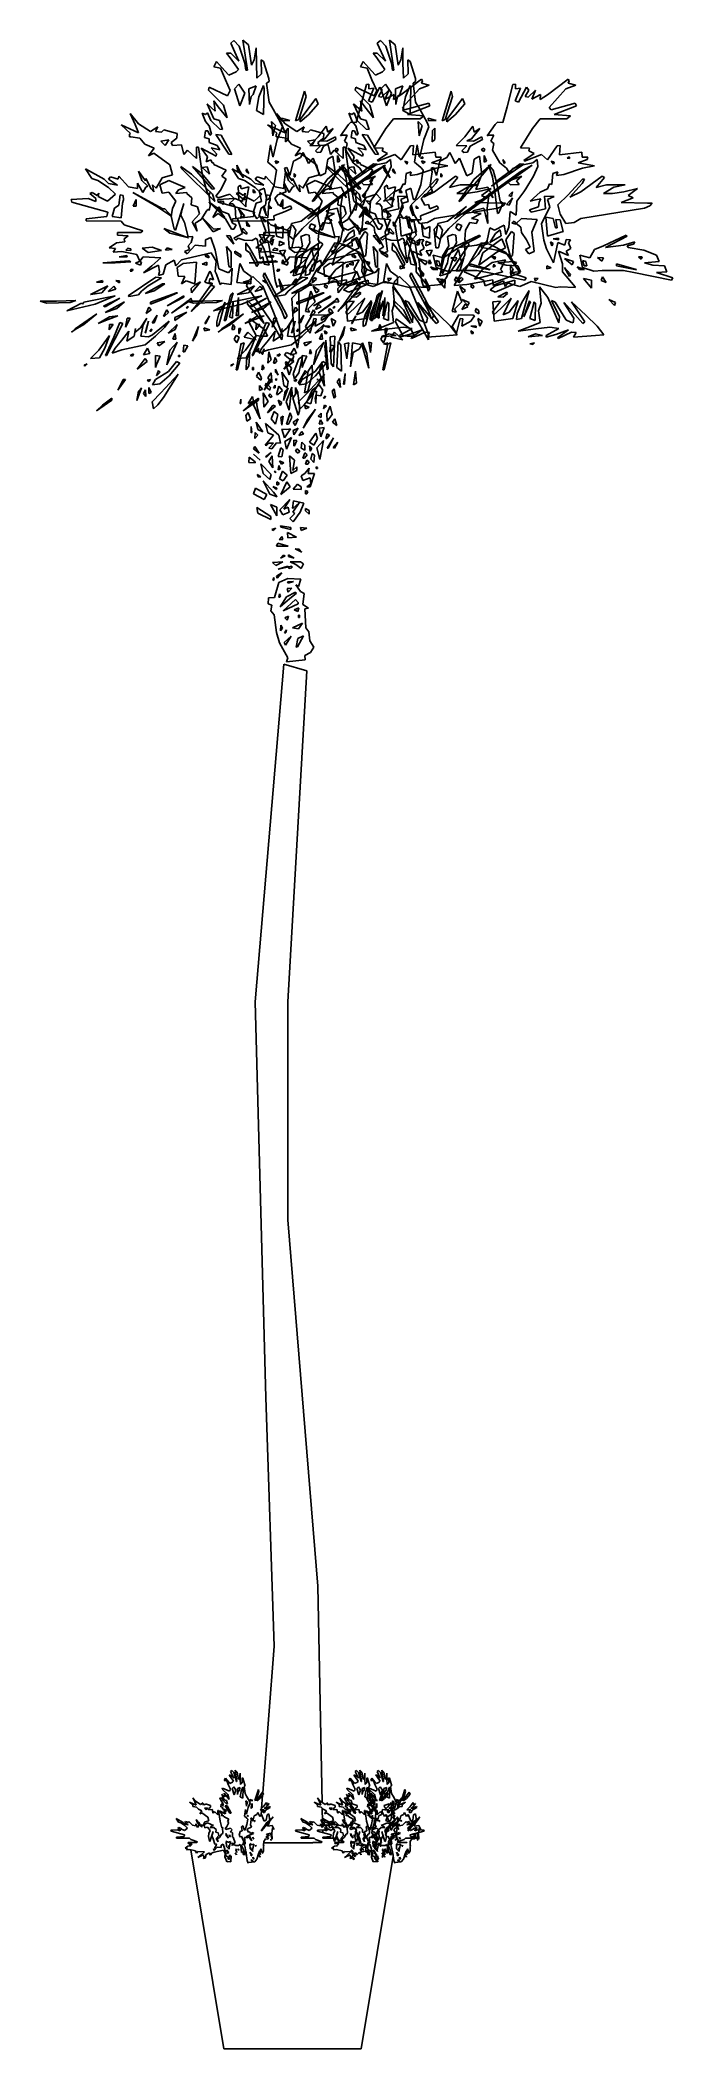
# Model space of a CAD drawing. Extents: x 8.11 to 10.83, y 1.53 to 10.16.
import ezdxf

# ---------------------------------------------------------------- set-up
doc = ezdxf.new("R2010")
doc.units = 0
doc.layers.get('0').update_dxf_attribs({"linetype": 'CONTINUOUS'})

msp = doc.modelspace()

# ---------------------------------------------------------------- linework, layer by layer
at = {"color": 0}
for p, q in [((8.9077, 10.1086), (8.9259, 10.1086)), ((8.9235, 10.0892), (8.9077, 10.1086)), ((8.9259, 10.1511), (8.9393, 10.1632)), ((8.9611, 10.0746), (8.9259, 10.1511)), ((8.9259, 10.1086), (8.9611, 10.0746)), ((8.9393, 10.1632), (8.9623, 10.1389)), ((8.9623, 10.1389), (8.9866, 10.0649)), ((8.9781, 10.1644), (9.0023, 10.1438)), ((8.9975, 10.0358), (8.9781, 10.1644)), ((9.0023, 10.1438), (9.0157, 10.0577)), ((9.0266, 10.0795), (9.0351, 10.1317)), ((9.0351, 10.1317), (9.0363, 10.0649)), ((9.5382, 10.1086), (9.5564, 10.1086)), ((9.5539, 10.0892), (9.5382, 10.1086)), ((9.5564, 10.1511), (9.5697, 10.1632)), ((9.5915, 10.0746), (9.5564, 10.1511)), ((9.5564, 10.1086), (9.5915, 10.0746)), ((9.5697, 10.1632), (9.5927, 10.1389)), ((9.5927, 10.1389), (9.617, 10.0649)), ((9.6085, 10.1644), (9.6328, 10.1438)), ((9.6279, 10.0358), (9.6085, 10.1644)), ((9.6328, 10.1438), (9.6461, 10.0577)), ((9.657, 10.0795), (9.6655, 10.1317)), ((9.6655, 10.1317), (9.6667, 10.0649)), ((8.8531, 10.0492), (8.8653, 10.0734)), ((8.8822, 10.0443), (8.8531, 10.0492)), ((8.8653, 10.0734), (8.9004, 10.0322)), ((8.9029, 9.9934), (8.8822, 10.0443)), ((8.9004, 10.0322), (8.9174, 10.014)), ((8.9174, 10.014), (8.949, 10.0285)), ((8.9587, 10.0383), (8.9235, 10.0892)), ((8.949, 10.0285), (8.9587, 10.0383)), ((8.9866, 10.0649), (8.9914, 10.0358)), ((8.9914, 10.0358), (8.9975, 10.0358)), ((9.0157, 10.0577), (9.0266, 10.0795)), ((9.0363, 10.0649), (9.0387, 10.0006)), ((9.0387, 10.0006), (9.0581, 10.0201)), ((9.0569, 10.0795), (9.0666, 10.0734)), ((9.0581, 10.0201), (9.0569, 10.0795)), ((9.0666, 10.0734), (9.0897, 9.9994)), ((9.4836, 10.0492), (9.4957, 10.0734)), ((9.5127, 10.0443), (9.4836, 10.0492)), ((9.4957, 10.0734), (9.5309, 10.0322)), ((9.5333, 9.9934), (9.5127, 10.0443)), ((9.5309, 10.0322), (9.5479, 10.014)), ((9.5479, 10.014), (9.5794, 10.0285)), ((9.5891, 10.0383), (9.5539, 10.0892)), ((9.5794, 10.0285), (9.5891, 10.0383)), ((9.617, 10.0649), (9.6219, 10.0358)), ((9.6219, 10.0358), (9.6279, 10.0358)), ((9.6461, 10.0577), (9.657, 10.0795)), ((9.6667, 10.0649), (9.6692, 10.0006)), ((9.6692, 10.0006), (9.6886, 10.0201)), ((9.6874, 10.0795), (9.6971, 10.0734)), ((9.6886, 10.0201), (9.6874, 10.0795)), ((9.6971, 10.0734), (9.7201, 9.9994)), ((8.8301, 9.9497), (8.8337, 9.9618)), ((8.8944, 9.8854), (8.8301, 9.9497)), ((8.8337, 9.9618), (8.9126, 9.9254)), ((8.9235, 9.9485), (8.9029, 9.9934)), ((8.9126, 9.9254), (8.9235, 9.9485)), ((8.9417, 9.9546), (8.9611, 9.9752)), ((8.9647, 9.8818), (8.9417, 9.9546)), ((8.9611, 9.9752), (8.9866, 9.9364)), ((8.9866, 9.9364), (8.9647, 9.8818)), ((9.0035, 9.9558), (9.0351, 9.9679)), ((9.006, 9.8878), (9.0035, 9.9558)), ((9.023, 9.9303), (9.0133, 9.923)), ((9.0351, 9.9679), (9.023, 9.9303)), ((9.0472, 9.9206), (9.0666, 9.9703)), ((9.0666, 9.9703), (9.0703, 9.9582)), ((9.0703, 9.9582), (9.0666, 9.8454)), ((9.0909, 9.9873), (9.08, 9.98)), ((9.08, 9.98), (9.0909, 9.8975)), ((9.0897, 9.9994), (9.0909, 9.9873)), ((9.2049, 9.8175), (9.2437, 9.9448)), ((9.2437, 9.9448), (9.2498, 9.923)), ((9.4605, 9.9497), (9.4642, 9.9618)), ((9.5248, 9.8854), (9.4605, 9.9497)), ((9.4642, 9.9618), (9.543, 9.9254)), ((9.4839, 9.8781), (9.5094, 9.974)), ((9.5094, 9.974), (9.5203, 9.9752)), ((9.5421, 9.9582), (9.5191, 9.9036)), ((9.5203, 9.9752), (9.5203, 9.9546)), ((9.5203, 9.9546), (9.5421, 9.9582)), ((9.5539, 9.9485), (9.5333, 9.9934)), ((9.5336, 9.8975), (9.5676, 9.9618)), ((9.543, 9.9254), (9.5539, 9.9485)), ((9.5773, 9.9497), (9.5615, 9.923)), ((9.5676, 9.9618), (9.5773, 9.9497)), ((9.5721, 9.9546), (9.5915, 9.9752)), ((9.5952, 9.8818), (9.5721, 9.9546)), ((9.5749, 9.9194), (9.6064, 9.9497)), ((9.6064, 9.9497), (9.5907, 9.9109)), ((9.5907, 9.9109), (9.6283, 9.9303)), ((9.5915, 9.9752), (9.617, 9.9364)), ((9.617, 9.9364), (9.5952, 9.8818)), ((9.6283, 9.9303), (9.6258, 9.9097)), ((9.6258, 9.9097), (9.6574, 9.9291)), ((9.634, 9.9558), (9.6655, 9.9679)), ((9.6364, 9.8878), (9.634, 9.9558)), ((9.6534, 9.9303), (9.6437, 9.923)), ((9.6655, 9.9679), (9.6534, 9.9303)), ((9.6574, 9.9291), (9.7471, 9.997)), ((9.7374, 9.9546), (9.6647, 9.8757)), ((9.6777, 9.9206), (9.6971, 9.9703)), ((9.6971, 9.9703), (9.7007, 9.9582)), ((9.7007, 9.9582), (9.6971, 9.8454)), ((9.7213, 9.9873), (9.7104, 9.98)), ((9.7104, 9.98), (9.7213, 9.8975)), ((9.7201, 9.9994), (9.7213, 9.9873)), ((9.7799, 9.9715), (9.7374, 9.9546)), ((9.7471, 9.997), (9.7508, 9.9897)), ((9.7508, 9.9897), (9.7471, 9.98)), ((9.7471, 9.98), (9.7799, 9.9715)), ((9.8354, 9.8175), (9.8742, 9.9448)), ((9.8742, 9.9448), (9.8802, 9.923)), ((10.1144, 9.8781), (10.1398, 9.974)), ((10.1398, 9.974), (10.1507, 9.9752)), ((10.1726, 9.9582), (10.1495, 9.9036)), ((10.1507, 9.9752), (10.1507, 9.9546)), ((10.1507, 9.9546), (10.1726, 9.9582)), ((10.1641, 9.8975), (10.1981, 9.9618)), ((10.2078, 9.9497), (10.192, 9.923)), ((10.1981, 9.9618), (10.2078, 9.9497)), ((10.2053, 9.9194), (10.2369, 9.9497)), ((10.2369, 9.9497), (10.2211, 9.9109)), ((10.2211, 9.9109), (10.2587, 9.9303)), ((10.2587, 9.9303), (10.2563, 9.9097)), ((10.2563, 9.9097), (10.2878, 9.9291)), ((10.2878, 9.9291), (10.3776, 9.997)), ((10.3679, 9.9546), (10.2951, 9.8757)), ((10.4103, 9.9715), (10.3679, 9.9546)), ((10.3776, 9.997), (10.3812, 9.9897)), ((10.3812, 9.9897), (10.3776, 9.98)), ((10.3776, 9.98), (10.4103, 9.9715)), ((8.4929, 9.849), (8.5292, 9.8053)), ((8.5147, 9.8017), (8.4929, 9.849)), ((8.8034, 9.8502), (8.8167, 9.8454)), ((8.818, 9.8151), (8.8034, 9.8502)), ((8.8167, 9.8454), (8.8264, 9.8527)), ((8.824, 9.8915), (8.8592, 9.8587)), ((8.8531, 9.826), (8.824, 9.8915)), ((8.8264, 9.8527), (8.8398, 9.8199)), ((8.8531, 9.9036), (8.8725, 9.8781)), ((8.8592, 9.8587), (8.8531, 9.9036)), ((8.8725, 9.8781), (8.9101, 9.8308)), ((8.9101, 9.8308), (8.8944, 9.8854)), ((9.0133, 9.923), (9.006, 9.8878)), ((9.0363, 9.8624), (9.0472, 9.9206)), ((9.0666, 9.8454), (9.0363, 9.8624)), ((9.0909, 9.8975), (9.1091, 9.8684)), ((9.1091, 9.8684), (9.1406, 9.8102)), ((9.1233, 9.849), (9.1597, 9.8053)), ((9.1451, 9.8017), (9.1233, 9.849)), ((9.2498, 9.923), (9.2183, 9.8235)), ((9.2243, 9.8235), (9.2923, 9.9133)), ((9.2607, 9.843), (9.2243, 9.8138)), ((9.302, 9.8915), (9.2607, 9.843)), ((9.2923, 9.9133), (9.302, 9.8915)), ((9.4338, 9.8502), (9.4472, 9.8454)), ((9.4484, 9.8151), (9.4338, 9.8502)), ((9.4472, 9.8454), (9.4569, 9.8527)), ((9.4545, 9.8915), (9.4896, 9.8587)), ((9.4836, 9.826), (9.4545, 9.8915)), ((9.4569, 9.8527), (9.4702, 9.8199)), ((9.4657, 9.8102), (9.4839, 9.8781)), ((9.4836, 9.9036), (9.503, 9.8781)), ((9.4896, 9.8587), (9.4836, 9.9036)), ((9.503, 9.8781), (9.5406, 9.8308)), ((9.5191, 9.9036), (9.5336, 9.8975)), ((9.5406, 9.8308), (9.5248, 9.8854)), ((9.5615, 9.923), (9.5749, 9.9194)), ((9.6437, 9.923), (9.6364, 9.8878)), ((9.6647, 9.8757), (9.6731, 9.8648)), ((9.6667, 9.8624), (9.6777, 9.9206)), ((9.6971, 9.8454), (9.6667, 9.8624)), ((9.6731, 9.8648), (9.7775, 9.8939)), ((9.7823, 9.8818), (9.6865, 9.8454)), ((9.6865, 9.8454), (9.7568, 9.8393)), ((9.7213, 9.8975), (9.7395, 9.8684)), ((9.7395, 9.8684), (9.7711, 9.8102)), ((9.7775, 9.8939), (9.7823, 9.8818)), ((9.8802, 9.923), (9.8487, 9.8235)), ((9.8548, 9.8235), (9.9227, 9.9133)), ((9.8912, 9.843), (9.8548, 9.8138)), ((9.9324, 9.8915), (9.8912, 9.843)), ((9.9227, 9.9133), (9.9324, 9.8915)), ((10.0962, 9.8102), (10.1144, 9.8781)), ((10.1495, 9.9036), (10.1641, 9.8975)), ((10.192, 9.923), (10.2053, 9.9194)), ((10.2951, 9.8757), (10.3036, 9.8648)), ((10.3036, 9.8648), (10.4079, 9.8939)), ((10.4128, 9.8818), (10.3169, 9.8454)), ((10.3169, 9.8454), (10.3873, 9.8393)), ((10.4079, 9.8939), (10.4128, 9.8818)), ((8.454, 9.8005), (8.5292, 9.7665)), ((8.4953, 9.7629), (8.454, 9.8005)), ((8.4904, 9.7605), (8.4953, 9.7629)), ((8.4904, 9.7495), (8.4904, 9.7605)), ((8.5292, 9.7665), (8.5147, 9.8017)), ((8.5292, 9.8053), (8.5802, 9.7714)), ((8.5802, 9.7714), (8.6117, 9.792)), ((8.6117, 9.792), (8.602, 9.7714)), ((8.602, 9.7714), (8.6287, 9.769)), ((8.6287, 9.769), (8.6384, 9.7787)), ((8.6384, 9.7787), (8.6954, 9.7629)), ((8.6954, 9.7629), (8.6942, 9.7435)), ((8.8131, 9.7459), (8.818, 9.775)), ((8.8337, 9.7956), (8.818, 9.8151)), ((8.818, 9.775), (8.8277, 9.775)), ((8.8277, 9.775), (8.8361, 9.7568)), ((8.8434, 9.7605), (8.8337, 9.7956)), ((8.8361, 9.7568), (8.8434, 9.7605)), ((8.8398, 9.8199), (8.8786, 9.7823)), ((8.8774, 9.8199), (8.8531, 9.826)), ((8.8613, 9.7587), (8.8844, 9.7563)), ((8.9171, 9.675), (8.8613, 9.7587)), ((8.8907, 9.7811), (8.8774, 9.8199)), ((8.8786, 9.7823), (8.8907, 9.7811)), ((8.8844, 9.7563), (8.9305, 9.6726)), ((9.0845, 9.8005), (9.1597, 9.7665)), ((9.1257, 9.7629), (9.0845, 9.8005)), ((9.1018, 9.8151), (9.1188, 9.7981)), ((9.1067, 9.7532), (9.1018, 9.8151)), ((9.1188, 9.7981), (9.1067, 9.7532)), ((9.1209, 9.7605), (9.1257, 9.7629)), ((9.1209, 9.7495), (9.1209, 9.7605)), ((9.1479, 9.792), (9.1261, 9.7374)), ((9.1406, 9.8102), (9.1479, 9.792)), ((9.1443, 9.8296), (9.1794, 9.8199)), ((9.1455, 9.8175), (9.1443, 9.8296)), ((9.1597, 9.7665), (9.1451, 9.8017)), ((9.1794, 9.8199), (9.1455, 9.8175)), ((9.1597, 9.8053), (9.2106, 9.7714)), ((9.1612, 9.7277), (9.1637, 9.7762)), ((9.1637, 9.7762), (9.1734, 9.7859)), ((9.1734, 9.7859), (9.1734, 9.7374)), ((9.2183, 9.8235), (9.2049, 9.8175)), ((9.2106, 9.7714), (9.2422, 9.792)), ((9.2243, 9.8138), (9.2243, 9.8235)), ((9.2422, 9.792), (9.2325, 9.7714)), ((9.2325, 9.7714), (9.2592, 9.769)), ((9.2592, 9.769), (9.2689, 9.7787)), ((9.2689, 9.7787), (9.3259, 9.7629)), ((9.302, 9.7495), (9.3371, 9.7944)), ((9.3259, 9.7629), (9.3247, 9.7435)), ((9.3662, 9.7847), (9.3311, 9.7398)), ((9.3371, 9.7944), (9.3432, 9.769)), ((9.3432, 9.769), (9.3662, 9.7847)), ((9.3978, 9.7532), (9.433, 9.8017)), ((9.4051, 9.7556), (9.3978, 9.7532)), ((9.4269, 9.7568), (9.4051, 9.7556)), ((9.4148, 9.7301), (9.4269, 9.7568)), ((9.433, 9.8017), (9.4427, 9.8114)), ((9.4427, 9.8114), (9.4657, 9.8102)), ((9.4435, 9.7459), (9.4484, 9.775)), ((9.4642, 9.7956), (9.4484, 9.8151)), ((9.4484, 9.775), (9.4581, 9.775)), ((9.4581, 9.775), (9.4666, 9.7568)), ((9.4739, 9.7605), (9.4642, 9.7956)), ((9.4666, 9.7568), (9.4739, 9.7605)), ((9.4702, 9.8199), (9.509, 9.7823)), ((9.5078, 9.8199), (9.4836, 9.826)), ((9.4917, 9.7587), (9.5148, 9.7563)), ((9.5475, 9.675), (9.4917, 9.7587)), ((9.5212, 9.7811), (9.5078, 9.8199)), ((9.509, 9.7823), (9.5212, 9.7811)), ((9.5148, 9.7563), (9.5609, 9.6726)), ((9.5931, 9.7847), (9.5421, 9.7022)), ((9.6258, 9.826), (9.5931, 9.7847)), ((9.7411, 9.826), (9.6258, 9.826)), ((9.7322, 9.8151), (9.7492, 9.7981)), ((9.7371, 9.7532), (9.7322, 9.8151)), ((9.7492, 9.7981), (9.7371, 9.7532)), ((9.7568, 9.8393), (9.7411, 9.826)), ((9.7783, 9.792), (9.7565, 9.7374)), ((9.7711, 9.8102), (9.7783, 9.792)), ((9.7747, 9.8296), (9.8099, 9.8199)), ((9.7759, 9.8175), (9.7747, 9.8296)), ((9.8099, 9.8199), (9.7759, 9.8175)), ((9.7917, 9.7277), (9.7941, 9.7762)), ((9.7941, 9.7762), (9.8038, 9.7859)), ((9.8038, 9.7859), (9.8038, 9.7374)), ((9.8487, 9.8235), (9.8354, 9.8175)), ((9.8548, 9.8138), (9.8548, 9.8235)), ((9.9324, 9.7495), (9.9676, 9.7944)), ((9.9967, 9.7847), (9.9615, 9.7398)), ((9.9676, 9.7944), (9.9736, 9.769)), ((9.9736, 9.769), (9.9967, 9.7847)), ((10.0282, 9.7532), (10.0634, 9.8017)), ((10.0355, 9.7556), (10.0282, 9.7532)), ((10.0573, 9.7568), (10.0355, 9.7556)), ((10.0452, 9.7301), (10.0573, 9.7568)), ((10.0634, 9.8017), (10.0731, 9.8114)), ((10.0731, 9.8114), (10.0962, 9.8102)), ((10.2235, 9.7847), (10.1726, 9.7022)), ((10.2563, 9.826), (10.2235, 9.7847)), ((10.3715, 9.826), (10.2563, 9.826)), ((10.3873, 9.8393), (10.3715, 9.826)), ((8.4965, 9.7495), (8.4904, 9.7495)), ((8.5353, 9.7435), (8.4965, 9.7495)), ((8.5571, 9.718), (8.5353, 9.7435)), ((8.596, 9.701), (8.5571, 9.718)), ((8.5729, 9.6671), (8.596, 9.701)), ((8.5948, 9.6792), (8.5729, 9.6671)), ((8.6639, 9.6282), (8.5948, 9.6792)), ((8.6251, 9.7301), (8.659, 9.7362)), ((8.6445, 9.7119), (8.6251, 9.7301)), ((8.659, 9.7362), (8.6445, 9.7119)), ((8.6942, 9.7435), (8.67, 9.7241)), ((8.67, 9.7241), (8.676, 9.7119)), ((8.676, 9.7119), (8.7148, 9.7144)), ((8.7148, 9.7144), (8.7245, 9.6731)), ((8.7245, 9.6731), (8.7403, 9.6913)), ((8.7403, 9.6913), (8.7791, 9.6561)), ((8.7791, 9.7047), (8.7876, 9.7047)), ((8.7791, 9.6561), (8.7791, 9.7047)), ((8.7876, 9.7047), (8.8046, 9.5821)), ((8.7985, 9.701), (8.8628, 9.6658)), ((8.8264, 9.6634), (8.7985, 9.701)), ((8.8325, 9.7411), (8.8131, 9.7459)), ((8.8337, 9.7241), (8.8325, 9.7411)), ((8.8677, 9.7119), (8.8337, 9.7241)), ((8.8422, 9.7022), (8.8786, 9.6925)), ((8.8653, 9.6756), (8.8422, 9.7022)), ((8.8628, 9.6658), (8.8653, 9.6756)), ((8.8786, 9.6925), (8.8677, 9.7119)), ((8.9305, 9.6726), (8.9171, 9.675)), ((9.097, 9.7144), (9.086, 9.6404)), ((9.1067, 9.6634), (9.097, 9.7144)), ((9.1261, 9.7374), (9.1091, 9.6634)), ((9.1269, 9.7495), (9.1209, 9.7495)), ((9.1658, 9.7435), (9.1269, 9.7495)), ((9.1734, 9.7374), (9.1612, 9.7277)), ((9.1876, 9.718), (9.1658, 9.7435)), ((9.2264, 9.701), (9.1876, 9.718)), ((9.2034, 9.6671), (9.2264, 9.701)), ((9.2252, 9.6792), (9.2034, 9.6671)), ((9.2943, 9.6282), (9.2252, 9.6792)), ((9.2255, 9.6598), (9.2377, 9.6816)), ((9.2377, 9.6816), (9.2534, 9.6501)), ((9.2555, 9.7301), (9.2895, 9.7362)), ((9.2749, 9.7119), (9.2555, 9.7301)), ((9.2656, 9.7119), (9.302, 9.7495)), ((9.3117, 9.7107), (9.2656, 9.7119)), ((9.2895, 9.7362), (9.2749, 9.7119)), ((9.2898, 9.6889), (9.3117, 9.7107)), ((9.2983, 9.6816), (9.2898, 9.6889)), ((9.3141, 9.6828), (9.2983, 9.6816)), ((9.3247, 9.7435), (9.3004, 9.7241)), ((9.3004, 9.7241), (9.3065, 9.7119)), ((9.3065, 9.7119), (9.3453, 9.7144)), ((9.3311, 9.7398), (9.3117, 9.7314)), ((9.3117, 9.7314), (9.3396, 9.7301)), ((9.325, 9.7083), (9.3141, 9.6828)), ((9.3784, 9.7374), (9.325, 9.7083)), ((9.3396, 9.7301), (9.376, 9.7495)), ((9.3453, 9.7144), (9.355, 9.6731)), ((9.355, 9.6731), (9.3708, 9.6913)), ((9.3708, 9.6913), (9.4096, 9.6561)), ((9.3747, 9.6913), (9.3796, 9.701)), ((9.3844, 9.6865), (9.3747, 9.6913)), ((9.376, 9.7495), (9.3784, 9.7374)), ((9.3796, 9.701), (9.3881, 9.6962)), ((9.3881, 9.6962), (9.3844, 9.6865)), ((9.3857, 9.6695), (9.3954, 9.644)), ((9.3857, 9.6404), (9.3857, 9.6695)), ((9.4096, 9.7047), (9.4181, 9.7047)), ((9.4096, 9.6561), (9.4096, 9.7047)), ((9.4269, 9.7204), (9.4148, 9.7301)), ((9.4181, 9.7047), (9.435, 9.5821)), ((9.4208, 9.6913), (9.4269, 9.7204)), ((9.4524, 9.6367), (9.4208, 9.6913)), ((9.429, 9.701), (9.4933, 9.6658)), ((9.4569, 9.6634), (9.429, 9.701)), ((9.4629, 9.7411), (9.4435, 9.7459)), ((9.4642, 9.7241), (9.4629, 9.7411)), ((9.4981, 9.7119), (9.4642, 9.7241)), ((9.4727, 9.7022), (9.509, 9.6925)), ((9.4957, 9.6756), (9.4727, 9.7022)), ((9.4933, 9.6658), (9.4957, 9.6756)), ((9.509, 9.6925), (9.4981, 9.7119)), ((9.5421, 9.7022), (9.581, 9.701)), ((9.5609, 9.6726), (9.5475, 9.675)), ((9.6004, 9.6768), (9.5555, 9.6477)), ((9.5591, 9.644), (9.6319, 9.6731)), ((9.581, 9.701), (9.5773, 9.6889)), ((9.5773, 9.6889), (9.6004, 9.6768)), ((9.6319, 9.6731), (9.6586, 9.6501)), ((9.6586, 9.6501), (9.6998, 9.7107)), ((9.6998, 9.7107), (9.712, 9.7119)), ((9.712, 9.7119), (9.7095, 9.6719)), ((9.7095, 9.6719), (9.8054, 9.6828)), ((9.7274, 9.7144), (9.7165, 9.6404)), ((9.7371, 9.6634), (9.7274, 9.7144)), ((9.7565, 9.7374), (9.7395, 9.6634)), ((9.8038, 9.7374), (9.7917, 9.7277)), ((9.8054, 9.6828), (9.8078, 9.661)), ((9.856, 9.6598), (9.8681, 9.6816)), ((9.8681, 9.6816), (9.8839, 9.6501)), ((9.896, 9.7119), (9.9324, 9.7495)), ((9.9421, 9.7107), (9.896, 9.7119)), ((9.9203, 9.6889), (9.9421, 9.7107)), ((9.9288, 9.6816), (9.9203, 9.6889)), ((9.9445, 9.6828), (9.9288, 9.6816)), ((9.9615, 9.7398), (9.9421, 9.7314)), ((9.9421, 9.7314), (9.97, 9.7301)), ((9.9554, 9.7083), (9.9445, 9.6828)), ((10.0088, 9.7374), (9.9554, 9.7083)), ((9.97, 9.7301), (10.0064, 9.7495)), ((10.0052, 9.6913), (10.01, 9.701)), ((10.0149, 9.6865), (10.0052, 9.6913)), ((10.0064, 9.7495), (10.0088, 9.7374)), ((10.01, 9.701), (10.0185, 9.6962)), ((10.0185, 9.6962), (10.0149, 9.6865)), ((10.0161, 9.6695), (10.0258, 9.644)), ((10.0161, 9.6404), (10.0161, 9.6695)), ((10.0573, 9.7204), (10.0452, 9.7301)), ((10.0513, 9.6913), (10.0573, 9.7204)), ((10.0828, 9.6367), (10.0513, 9.6913)), ((10.1726, 9.7022), (10.2114, 9.701)), ((10.2308, 9.6768), (10.1859, 9.6477)), ((10.1896, 9.644), (10.2623, 9.6731)), ((10.2114, 9.701), (10.2078, 9.6889)), ((10.2078, 9.6889), (10.2308, 9.6768)), ((10.2623, 9.6731), (10.289, 9.6501)), ((10.289, 9.6501), (10.3303, 9.7107)), ((10.3303, 9.7107), (10.3424, 9.7119)), ((10.3424, 9.7119), (10.34, 9.6719)), ((10.34, 9.6719), (10.4358, 9.6828)), ((10.4358, 9.6828), (10.4382, 9.661)), ((8.3012, 9.6113), (8.3813, 9.5664)), ((8.3291, 9.57), (8.3012, 9.6113)), ((8.5292, 9.6016), (8.5596, 9.5603)), ((8.5438, 9.5615), (8.5292, 9.6016)), ((8.6311, 9.5724), (8.676, 9.5858)), ((8.676, 9.5858), (8.6639, 9.6282)), ((8.7114, 9.6213), (8.7575, 9.5886)), ((8.715, 9.6116), (8.7114, 9.6213)), ((8.857, 9.4709), (8.715, 9.6116)), ((8.7575, 9.5886), (8.8473, 9.5024)), ((8.7611, 9.6213), (8.8012, 9.591)), ((8.8461, 9.5243), (8.7611, 9.6213)), ((8.8012, 9.591), (8.8558, 9.5255)), ((8.8024, 9.6177), (8.8242, 9.6201)), ((8.8339, 9.5886), (8.8024, 9.6177)), ((8.8046, 9.5821), (8.8264, 9.5057)), ((8.8204, 9.6416), (8.8264, 9.6634)), ((8.8398, 9.6501), (8.8204, 9.6416)), ((8.8242, 9.6201), (8.8339, 9.5886)), ((8.8459, 9.6367), (8.8398, 9.6501)), ((8.8519, 9.6379), (8.8459, 9.6367)), ((8.8531, 9.6307), (8.8519, 9.6379)), ((8.9065, 9.6064), (8.8531, 9.6307)), ((8.8883, 9.5797), (8.9065, 9.6064)), ((8.9316, 9.6113), (9.0117, 9.5664)), ((8.9595, 9.57), (8.9316, 9.6113)), ((8.9528, 9.6274), (8.9807, 9.5728)), ((8.9552, 9.6056), (8.9528, 9.6274)), ((8.9807, 9.5728), (8.9552, 9.6056)), ((8.9916, 9.6019), (8.994, 9.6116)), ((9.0038, 9.591), (8.9916, 9.6019)), ((8.994, 9.6116), (9.0038, 9.591)), ((9.086, 9.6404), (9.1127, 9.6173)), ((9.1091, 9.6634), (9.1067, 9.6634)), ((9.1127, 9.6173), (9.1224, 9.6064)), ((9.1224, 9.6064), (9.1127, 9.5421)), ((9.1164, 9.6464), (9.1321, 9.6416)), ((9.1212, 9.6343), (9.1164, 9.6464)), ((9.1321, 9.6416), (9.1212, 9.6343)), ((9.154, 9.5409), (9.1612, 9.5991)), ((9.1576, 9.6149), (9.1673, 9.6173)), ((9.1612, 9.5991), (9.1576, 9.6149)), ((9.1597, 9.6016), (9.19, 9.5603)), ((9.1742, 9.5615), (9.1597, 9.6016)), ((9.1673, 9.6173), (9.1807, 9.5834)), ((9.1807, 9.5834), (9.1952, 9.644)), ((9.1952, 9.644), (9.2255, 9.6598)), ((9.1988, 9.5919), (9.2049, 9.5858)), ((9.1988, 9.5773), (9.1988, 9.5919)), ((9.2049, 9.5858), (9.2025, 9.5773)), ((9.2534, 9.6501), (9.2607, 9.6343)), ((9.2607, 9.6343), (9.2801, 9.6574)), ((9.2616, 9.5724), (9.3065, 9.5858)), ((9.2801, 9.6574), (9.302, 9.6016)), ((9.415, 9.6298), (9.284, 9.4733)), ((9.3065, 9.5858), (9.2943, 9.6282)), ((9.302, 9.6016), (9.3104, 9.5821)), ((9.3104, 9.5821), (9.3335, 9.5931)), ((9.3191, 9.4382), (9.5399, 9.5983)), ((9.3335, 9.5931), (9.3432, 9.6537)), ((9.341, 9.5655), (9.415, 9.6298)), ((9.3419, 9.6213), (9.3879, 9.5886)), ((9.3455, 9.6116), (9.3419, 9.6213)), ((9.3432, 9.6537), (9.365, 9.6658)), ((9.4874, 9.4709), (9.3455, 9.6116)), ((9.376, 9.587), (9.3553, 9.5373)), ((9.365, 9.6658), (9.376, 9.587)), ((9.3954, 9.644), (9.3857, 9.6404)), ((9.3879, 9.5886), (9.4777, 9.5024)), ((9.3916, 9.6213), (9.4316, 9.591)), ((9.4765, 9.5243), (9.3916, 9.6213)), ((9.4039, 9.6282), (9.4245, 9.6064)), ((9.4208, 9.5773), (9.4039, 9.6282)), ((9.5557, 9.631), (9.4174, 9.5364)), ((9.4245, 9.6064), (9.439, 9.5542)), ((9.4316, 9.591), (9.4862, 9.5255)), ((9.4328, 9.6177), (9.4547, 9.6201)), ((9.4644, 9.5886), (9.4328, 9.6177)), ((9.435, 9.5821), (9.4569, 9.5057)), ((9.4441, 9.5631), (9.5399, 9.6335)), ((9.4508, 9.6416), (9.4569, 9.6634)), ((9.4702, 9.6501), (9.4508, 9.6416)), ((9.4815, 9.6149), (9.4524, 9.6367)), ((9.4547, 9.6201), (9.4644, 9.5886)), ((9.5921, 9.6274), (9.4574, 9.5316)), ((9.4657, 9.6513), (9.4754, 9.6379)), ((9.4718, 9.6343), (9.4657, 9.6513)), ((9.4763, 9.6367), (9.4702, 9.6501)), ((9.4754, 9.6379), (9.4718, 9.6343)), ((9.4824, 9.6379), (9.4763, 9.6367)), ((9.4948, 9.5931), (9.4815, 9.6149)), ((9.4836, 9.6307), (9.4824, 9.6379)), ((9.5369, 9.6064), (9.4836, 9.6307)), ((9.5094, 9.6125), (9.4948, 9.5931)), ((9.5518, 9.6282), (9.5094, 9.6125)), ((9.5187, 9.5797), (9.5369, 9.6064)), ((9.5399, 9.6335), (9.5557, 9.631)), ((9.5399, 9.5983), (9.5921, 9.6274)), ((9.5943, 9.6379), (9.5518, 9.6282)), ((9.5555, 9.6477), (9.5591, 9.644)), ((9.5832, 9.6274), (9.6111, 9.5728)), ((9.5857, 9.6056), (9.5832, 9.6274)), ((9.6111, 9.5728), (9.5857, 9.6056)), ((9.6137, 9.6513), (9.5943, 9.6379)), ((9.5979, 9.5797), (9.6161, 9.6222)), ((9.6161, 9.6222), (9.6137, 9.6513)), ((9.6221, 9.6019), (9.6245, 9.6116)), ((9.6342, 9.591), (9.6221, 9.6019)), ((9.6245, 9.6116), (9.6342, 9.591)), ((9.6744, 9.644), (9.6865, 9.6416)), ((9.6841, 9.6319), (9.6744, 9.644)), ((9.6804, 9.5919), (9.6768, 9.5445)), ((9.7023, 9.5991), (9.6804, 9.5919)), ((9.6865, 9.6416), (9.6841, 9.6319)), ((9.6974, 9.5834), (9.7023, 9.5991)), ((9.7277, 9.587), (9.6974, 9.5834)), ((9.7165, 9.6404), (9.7432, 9.6173)), ((9.809, 9.6149), (9.7277, 9.587)), ((9.7395, 9.6634), (9.7371, 9.6634)), ((9.7423, 9.6574), (9.7484, 9.6634)), ((9.752, 9.6561), (9.7423, 9.6574)), ((9.7432, 9.6173), (9.7529, 9.6064)), ((9.7529, 9.6064), (9.7432, 9.5421)), ((9.7468, 9.6464), (9.7626, 9.6416)), ((9.7517, 9.6343), (9.7468, 9.6464)), ((9.7484, 9.6634), (9.752, 9.661)), ((9.7626, 9.6416), (9.7517, 9.6343)), ((9.752, 9.661), (9.752, 9.6561)), ((9.7844, 9.5409), (9.7917, 9.5991)), ((9.788, 9.6149), (9.7977, 9.6173)), ((9.7917, 9.5991), (9.788, 9.6149)), ((9.8284, 9.6513), (9.7896, 9.6367)), ((9.7896, 9.6367), (9.86, 9.6246)), ((9.7977, 9.6173), (9.8111, 9.5834)), ((9.8078, 9.661), (9.8308, 9.661)), ((9.86, 9.6246), (9.809, 9.6149)), ((9.8111, 9.5834), (9.8256, 9.644)), ((9.8256, 9.644), (9.856, 9.6598)), ((9.8308, 9.661), (9.8284, 9.6513)), ((9.8293, 9.5919), (9.8354, 9.5858)), ((9.8293, 9.5773), (9.8293, 9.5919)), ((9.8354, 9.5858), (9.8329, 9.5773)), ((9.8839, 9.6501), (9.8912, 9.6343)), ((9.8912, 9.6343), (9.9106, 9.6574)), ((9.9106, 9.6574), (9.9324, 9.6016)), ((10.0454, 9.6298), (9.9144, 9.4733)), ((9.9324, 9.6016), (9.9409, 9.5821)), ((9.9409, 9.5821), (9.9639, 9.5931)), ((9.9496, 9.4382), (10.1704, 9.5983)), ((9.9639, 9.5931), (9.9736, 9.6537)), ((9.9714, 9.5655), (10.0454, 9.6298)), ((9.9736, 9.6537), (9.9955, 9.6658)), ((10.0064, 9.587), (9.9858, 9.5373)), ((9.9955, 9.6658), (10.0064, 9.587)), ((10.0258, 9.644), (10.0161, 9.6404)), ((10.0343, 9.6282), (10.0549, 9.6064)), ((10.0513, 9.5773), (10.0343, 9.6282)), ((10.1861, 9.631), (10.0478, 9.5364)), ((10.0549, 9.6064), (10.0695, 9.5542)), ((10.0745, 9.5631), (10.1704, 9.6335)), ((10.1119, 9.6149), (10.0828, 9.6367)), ((10.2225, 9.6274), (10.0879, 9.5316)), ((10.0962, 9.6513), (10.1059, 9.6379)), ((10.1022, 9.6343), (10.0962, 9.6513)), ((10.1059, 9.6379), (10.1022, 9.6343)), ((10.1253, 9.5931), (10.1119, 9.6149)), ((10.1398, 9.6125), (10.1253, 9.5931)), ((10.1823, 9.6282), (10.1398, 9.6125)), ((10.1704, 9.6335), (10.1861, 9.631)), ((10.1704, 9.5983), (10.2225, 9.6274)), ((10.2247, 9.6379), (10.1823, 9.6282)), ((10.1859, 9.6477), (10.1896, 9.644)), ((10.2441, 9.6513), (10.2247, 9.6379)), ((10.2284, 9.5797), (10.2466, 9.6222)), ((10.2466, 9.6222), (10.2441, 9.6513)), ((10.3048, 9.644), (10.3169, 9.6416)), ((10.3145, 9.6319), (10.3048, 9.644)), ((10.3109, 9.5919), (10.3072, 9.5445)), ((10.3327, 9.5991), (10.3109, 9.5919)), ((10.3169, 9.6416), (10.3145, 9.6319)), ((10.3278, 9.5834), (10.3327, 9.5991)), ((10.3582, 9.587), (10.3278, 9.5834)), ((10.4394, 9.6149), (10.3582, 9.587)), ((10.3727, 9.6574), (10.3788, 9.6634)), ((10.3824, 9.6561), (10.3727, 9.6574)), ((10.3788, 9.6634), (10.3824, 9.661)), ((10.3824, 9.661), (10.3824, 9.6561)), ((10.4589, 9.6513), (10.42, 9.6367)), ((10.42, 9.6367), (10.4904, 9.6246)), ((10.4382, 9.661), (10.4613, 9.661)), ((10.4904, 9.6246), (10.4394, 9.6149)), ((10.4613, 9.661), (10.4589, 9.6513)), ((8.3194, 9.5057), (8.3303, 9.5094)), ((8.3461, 9.4839), (8.3194, 9.5057)), ((8.3546, 9.5615), (8.3291, 9.57)), ((8.3303, 9.5094), (8.3509, 9.4972)), ((8.3509, 9.4972), (8.3582, 9.5069)), ((8.4007, 9.5312), (8.3546, 9.5615)), ((8.3582, 9.5069), (8.3558, 9.4924)), ((8.3813, 9.5664), (8.4007, 9.5482)), ((8.3958, 9.473), (8.4298, 9.5033)), ((8.4007, 9.5664), (8.4092, 9.5773)), ((8.4383, 9.5409), (8.4007, 9.5664)), ((8.4007, 9.5482), (8.4383, 9.5409)), ((8.4298, 9.5033), (8.4007, 9.5312)), ((8.4092, 9.5773), (8.4419, 9.5676)), ((8.4419, 9.5676), (8.4443, 9.5797)), ((8.4443, 9.5797), (8.4868, 9.5348)), ((8.4443, 9.4548), (8.4504, 9.4997)), ((8.4504, 9.4997), (8.4637, 9.4972)), ((8.4637, 9.4972), (8.465, 9.4778)), ((8.4868, 9.5348), (8.5244, 9.5276)), ((8.5046, 9.5098), (8.6344, 9.4395)), ((8.6077, 9.4492), (8.5046, 9.5098)), ((8.5244, 9.5276), (8.5256, 9.547)), ((8.5256, 9.5506), (8.5474, 9.5094)), ((8.5256, 9.547), (8.5256, 9.5506)), ((8.5693, 9.5373), (8.5438, 9.5615)), ((8.5474, 9.5094), (8.5608, 9.5324)), ((8.5596, 9.5603), (8.5608, 9.57)), ((8.5608, 9.57), (8.5838, 9.5251)), ((8.5608, 9.5324), (8.5693, 9.5373)), ((8.5838, 9.5251), (8.5948, 9.513)), ((8.5899, 9.5421), (8.6057, 9.5288)), ((8.5948, 9.513), (8.5899, 9.5421)), ((8.6057, 9.5288), (8.6311, 9.5724)), ((8.659, 9.5615), (8.6214, 9.5421)), ((8.6214, 9.5421), (8.6311, 9.5069)), ((8.6311, 9.5069), (8.659, 9.5118)), ((8.7306, 9.5312), (8.659, 9.5615)), ((8.659, 9.5118), (8.6894, 9.473)), ((8.6894, 9.5057), (8.7015, 9.5215)), ((8.7367, 9.5094), (8.6894, 9.5057)), ((8.7015, 9.5215), (8.7306, 9.5312)), ((8.7367, 9.5057), (8.7367, 9.5094)), ((8.7585, 9.4863), (8.7367, 9.5057)), ((8.8264, 9.5057), (8.8361, 9.5057)), ((8.8361, 9.5094), (8.8325, 9.4972)), ((8.8325, 9.4972), (8.8374, 9.4524)), ((8.8361, 9.5057), (8.8361, 9.5094)), ((8.8558, 9.5255), (8.8461, 9.5243)), ((8.8473, 9.5024), (8.857, 9.4709)), ((8.8616, 9.4936), (8.8822, 9.5191)), ((8.9223, 9.5033), (8.8725, 9.4863)), ((8.8822, 9.5191), (8.9065, 9.5676)), ((8.9065, 9.5676), (8.8883, 9.5797)), ((8.9417, 9.4827), (8.9223, 9.5033)), ((8.9498, 9.5057), (8.9608, 9.5094)), ((8.9765, 9.4839), (8.9498, 9.5057)), ((8.9575, 9.5348), (8.9684, 9.5409)), ((8.9611, 9.4778), (8.9575, 9.5348)), ((8.985, 9.5615), (8.9595, 9.57)), ((8.9608, 9.5094), (8.9814, 9.4972)), ((8.9684, 9.5409), (8.9708, 9.5251)), ((8.9708, 9.5251), (9.0035, 9.5348)), ((8.9814, 9.4972), (8.9887, 9.5069)), ((9.0311, 9.5312), (8.985, 9.5615)), ((8.9887, 9.5069), (8.9862, 9.4924)), ((9.0035, 9.5348), (8.9902, 9.4645)), ((9.0117, 9.5664), (9.0311, 9.5482)), ((9.0217, 9.5094), (9.023, 9.5227)), ((9.0327, 9.5094), (9.0217, 9.5094)), ((9.023, 9.5227), (9.0327, 9.5094)), ((9.0263, 9.473), (9.0602, 9.5033)), ((9.0311, 9.5664), (9.0396, 9.5773)), ((9.0687, 9.5409), (9.0311, 9.5664)), ((9.0311, 9.5482), (9.0687, 9.5409)), ((9.0602, 9.5033), (9.0311, 9.5312)), ((9.0396, 9.5773), (9.0724, 9.5676)), ((9.0703, 9.5288), (9.0484, 9.5179)), ((9.0484, 9.5179), (9.0581, 9.4705)), ((9.0812, 9.4778), (9.0703, 9.5288)), ((9.0724, 9.5676), (9.0748, 9.5797)), ((9.0748, 9.5797), (9.1172, 9.5348)), ((9.0748, 9.4548), (9.0808, 9.4997)), ((9.0808, 9.4997), (9.0942, 9.4972)), ((9.1127, 9.5421), (9.0909, 9.4827)), ((9.0942, 9.4972), (9.0954, 9.4778)), ((9.1151, 9.4839), (9.1285, 9.4997)), ((9.1172, 9.5348), (9.1548, 9.5276)), ((9.1285, 9.4997), (9.1637, 9.513)), ((9.135, 9.5098), (9.2648, 9.4395)), ((9.2381, 9.4492), (9.135, 9.5098)), ((9.1637, 9.513), (9.154, 9.5409)), ((9.1548, 9.5276), (9.1561, 9.547)), ((9.1561, 9.5506), (9.1779, 9.5094)), ((9.1561, 9.547), (9.1561, 9.5506)), ((9.1997, 9.5373), (9.1742, 9.5615)), ((9.1779, 9.5094), (9.1912, 9.5324)), ((9.19, 9.5603), (9.1912, 9.57)), ((9.1912, 9.57), (9.2143, 9.5251)), ((9.1912, 9.5324), (9.1997, 9.5373)), ((9.2025, 9.5773), (9.1988, 9.5773)), ((9.2143, 9.5251), (9.2252, 9.513)), ((9.2203, 9.5421), (9.2361, 9.5288)), ((9.2252, 9.513), (9.2203, 9.5421)), ((9.2361, 9.5288), (9.2616, 9.5724)), ((9.2895, 9.5615), (9.2519, 9.5421)), ((9.2519, 9.5421), (9.2616, 9.5069)), ((9.2616, 9.5069), (9.2895, 9.5118)), ((9.2767, 9.4709), (9.341, 9.5655)), ((9.3611, 9.5312), (9.2895, 9.5615)), ((9.2895, 9.5118), (9.3198, 9.473)), ((9.4574, 9.5316), (9.2997, 9.4151)), ((9.3198, 9.5057), (9.3319, 9.5215)), ((9.3671, 9.5094), (9.3198, 9.5057)), ((9.3319, 9.5215), (9.3611, 9.5312)), ((9.3553, 9.5373), (9.3493, 9.5227)), ((9.3493, 9.5227), (9.4014, 9.5324)), ((9.3671, 9.5057), (9.3671, 9.5094)), ((9.389, 9.4863), (9.3671, 9.5057)), ((9.4075, 9.5069), (9.3978, 9.4426)), ((9.4014, 9.5324), (9.4245, 9.4875)), ((9.4245, 9.4875), (9.4075, 9.5069)), ((9.4174, 9.5364), (9.4441, 9.5631)), ((9.433, 9.5033), (9.4208, 9.5773)), ((9.4427, 9.4196), (9.433, 9.5033)), ((9.439, 9.5542), (9.4548, 9.473)), ((9.4569, 9.5057), (9.4666, 9.5057)), ((9.4666, 9.5094), (9.4629, 9.4972)), ((9.4629, 9.4972), (9.4678, 9.4524)), ((9.4666, 9.5057), (9.4666, 9.5094)), ((9.4862, 9.5255), (9.4765, 9.5243)), ((9.4777, 9.5024), (9.4874, 9.4709)), ((9.4851, 9.5567), (9.5482, 9.5797)), ((9.4985, 9.5421), (9.4851, 9.5567)), ((9.4912, 9.4972), (9.507, 9.513)), ((9.5033, 9.4924), (9.4912, 9.4972)), ((9.4921, 9.4936), (9.5127, 9.5191)), ((9.5361, 9.5445), (9.4985, 9.5421)), ((9.5527, 9.5033), (9.503, 9.4863)), ((9.507, 9.513), (9.5033, 9.4924)), ((9.5127, 9.5191), (9.5369, 9.5676)), ((9.5369, 9.5676), (9.5187, 9.5797)), ((9.5482, 9.5797), (9.5239, 9.5603)), ((9.5239, 9.5603), (9.5361, 9.5445)), ((9.5264, 9.473), (9.5555, 9.513)), ((9.5721, 9.4827), (9.5527, 9.5033)), ((9.5555, 9.513), (9.5652, 9.5251)), ((9.5652, 9.5251), (9.5979, 9.5797)), ((9.6258, 9.5118), (9.5834, 9.473)), ((9.5879, 9.5348), (9.5988, 9.5409)), ((9.5915, 9.4778), (9.5879, 9.5348)), ((9.5988, 9.5409), (9.6012, 9.5251)), ((9.6012, 9.5251), (9.634, 9.5348)), ((9.634, 9.5348), (9.6206, 9.4645)), ((9.6574, 9.5251), (9.6258, 9.5118)), ((9.6522, 9.5094), (9.6534, 9.5227)), ((9.6631, 9.5094), (9.6522, 9.5094)), ((9.6534, 9.5227), (9.6631, 9.5094)), ((9.6671, 9.547), (9.6574, 9.5251)), ((9.6768, 9.5445), (9.6671, 9.547)), ((9.7007, 9.5288), (9.6789, 9.5179)), ((9.6789, 9.5179), (9.6886, 9.4705)), ((9.7116, 9.4778), (9.7007, 9.5288)), ((9.7023, 9.4572), (9.7471, 9.4997)), ((9.7432, 9.5421), (9.7213, 9.4827)), ((9.7456, 9.4839), (9.7589, 9.4997)), ((9.7471, 9.4997), (9.809, 9.5664)), ((9.8078, 9.5482), (9.7544, 9.49)), ((9.7544, 9.49), (9.8017, 9.513)), ((9.7589, 9.4997), (9.7941, 9.513)), ((9.7941, 9.513), (9.7844, 9.5409)), ((9.8017, 9.513), (9.8927, 9.5797)), ((9.8175, 9.5664), (9.8078, 9.5482)), ((9.809, 9.5664), (9.8175, 9.5664)), ((9.8329, 9.5773), (9.8293, 9.5773)), ((9.9024, 9.5737), (9.8672, 9.5312)), ((9.8672, 9.5312), (9.9121, 9.5421)), ((9.8927, 9.5797), (9.9024, 9.5737)), ((9.9437, 9.5324), (9.8988, 9.5057)), ((9.8988, 9.5057), (9.9376, 9.5057)), ((9.9071, 9.4709), (9.9714, 9.5655)), ((9.9121, 9.5421), (9.9922, 9.5421)), ((10.0879, 9.5316), (9.9302, 9.4151)), ((9.9376, 9.5057), (9.9861, 9.513)), ((9.9922, 9.5421), (9.9437, 9.5324)), ((9.9858, 9.5373), (9.9797, 9.5227)), ((9.9797, 9.5227), (10.0319, 9.5324)), ((9.9861, 9.513), (10.0456, 9.5276)), ((10.0456, 9.5276), (10.0043, 9.4972)), ((10.0043, 9.4972), (10.0261, 9.4863)), ((10.0379, 9.5069), (10.0282, 9.4426)), ((10.0319, 9.5324), (10.0549, 9.4875)), ((10.0549, 9.4875), (10.0379, 9.5069)), ((10.0478, 9.5364), (10.0745, 9.5631)), ((10.0634, 9.5033), (10.0513, 9.5773)), ((10.0731, 9.4196), (10.0634, 9.5033)), ((10.0695, 9.5542), (10.0852, 9.473)), ((10.1156, 9.5567), (10.1786, 9.5797)), ((10.1289, 9.5421), (10.1156, 9.5567)), ((10.1216, 9.4972), (10.1374, 9.513)), ((10.1338, 9.4924), (10.1216, 9.4972)), ((10.1665, 9.5445), (10.1289, 9.5421)), ((10.1374, 9.513), (10.1338, 9.4924)), ((10.1786, 9.5797), (10.1544, 9.5603)), ((10.1544, 9.5603), (10.1665, 9.5445)), ((10.1568, 9.473), (10.1859, 9.513)), ((10.1859, 9.513), (10.1956, 9.5251)), ((10.1956, 9.5251), (10.2284, 9.5797)), ((10.2563, 9.5118), (10.2138, 9.473)), ((10.2878, 9.5251), (10.2563, 9.5118)), ((10.2975, 9.547), (10.2878, 9.5251)), ((10.3072, 9.5445), (10.2975, 9.547)), ((10.3327, 9.4572), (10.3776, 9.4997)), ((10.3776, 9.4997), (10.4394, 9.5664)), ((10.4382, 9.5482), (10.3849, 9.49)), ((10.3849, 9.49), (10.4322, 9.513)), ((10.4322, 9.513), (10.5231, 9.5797)), ((10.4479, 9.5664), (10.4382, 9.5482)), ((10.4394, 9.5664), (10.4479, 9.5664)), ((10.5329, 9.5737), (10.4977, 9.5312)), ((10.4977, 9.5312), (10.5426, 9.5421)), ((10.5231, 9.5797), (10.5329, 9.5737)), ((10.5741, 9.5324), (10.5292, 9.5057)), ((10.5292, 9.5057), (10.568, 9.5057)), ((10.5426, 9.5421), (10.6226, 9.5421)), ((10.568, 9.5057), (10.6166, 9.513)), ((10.6226, 9.5421), (10.5741, 9.5324)), ((10.6166, 9.513), (10.676, 9.5276)), ((10.676, 9.5276), (10.6347, 9.4972)), ((10.6347, 9.4972), (10.6566, 9.4863)), ((8.2393, 9.4803), (8.3133, 9.4839)), ((8.2418, 9.4681), (8.2393, 9.4803)), ((8.397, 9.4257), (8.2418, 9.4681)), ((8.3133, 9.4839), (8.3461, 9.4705)), ((8.3461, 9.4705), (8.3461, 9.4839)), ((8.3558, 9.4924), (8.3958, 9.473)), ((8.3934, 9.4063), (8.397, 9.4257)), ((8.4164, 9.4063), (8.4261, 9.4426)), ((8.4261, 9.4426), (8.4443, 9.4548)), ((8.4601, 9.4645), (8.4553, 9.4002)), ((8.465, 9.4778), (8.4601, 9.4645)), ((8.5062, 9.4511), (8.5195, 9.4803)), ((8.5195, 9.4511), (8.5062, 9.4511)), ((8.5195, 9.4803), (8.5195, 9.4511)), ((8.672, 9.4067), (8.6077, 9.4492)), ((8.6344, 9.4395), (8.6429, 9.4395)), ((8.6429, 9.4395), (8.672, 9.4067)), ((8.676, 9.4414), (8.67, 9.4075)), ((8.6894, 9.473), (8.676, 9.4414)), ((8.6882, 9.348), (8.7245, 9.4621)), ((8.7173, 9.4378), (8.7112, 9.4123)), ((8.7112, 9.4123), (8.727, 9.3808)), ((8.7245, 9.4621), (8.7173, 9.4378)), ((8.7561, 9.4572), (8.7585, 9.4863)), ((8.7828, 9.4487), (8.7561, 9.4572)), ((8.7597, 9.3832), (8.7913, 9.4184)), ((8.7913, 9.4184), (8.7828, 9.4487)), ((8.8228, 9.4329), (8.7985, 9.3941)), ((8.8301, 9.4378), (8.8228, 9.4329)), ((8.8337, 9.4329), (8.8301, 9.4378)), ((8.8315, 9.4697), (8.8691, 9.4418)), ((8.9006, 9.4018), (8.8315, 9.4697)), ((8.8374, 9.4524), (8.8337, 9.4329)), ((8.8483, 9.4026), (8.875, 9.4487)), ((8.8713, 9.4196), (8.8483, 9.4026)), ((8.8725, 9.4863), (8.8616, 9.4936)), ((8.8691, 9.4418), (8.9006, 9.4018)), ((8.8698, 9.4803), (8.9438, 9.4839)), ((8.8722, 9.4681), (8.8698, 9.4803)), ((8.9041, 9.3966), (8.8713, 9.4196)), ((9.0275, 9.4257), (8.8722, 9.4681)), ((8.875, 9.4487), (8.8883, 9.4281)), ((8.8774, 9.4742), (8.8968, 9.4705)), ((8.8919, 9.4584), (8.8774, 9.4742)), ((8.8883, 9.4281), (8.9162, 9.4184)), ((8.8968, 9.4705), (8.8919, 9.4584)), ((8.9162, 9.4184), (8.9332, 9.3784)), ((8.9198, 9.4608), (8.9417, 9.4827)), ((8.9356, 9.4608), (8.9198, 9.4608)), ((8.9453, 9.4475), (8.9356, 9.4608)), ((8.9438, 9.4839), (8.9765, 9.4705)), ((8.9477, 9.3966), (8.9453, 9.4475)), ((8.9589, 9.4406), (8.9856, 9.409)), ((8.9722, 9.4127), (8.9589, 9.4406)), ((8.9914, 9.4475), (8.9611, 9.4778)), ((8.9686, 9.3993), (8.9722, 9.4127)), ((8.9765, 9.4705), (8.9765, 9.4839)), ((8.9781, 9.4827), (8.9866, 9.49)), ((8.9866, 9.4778), (8.9781, 9.4827)), ((8.9862, 9.4924), (9.0263, 9.473)), ((8.9866, 9.49), (8.9866, 9.4778)), ((8.9902, 9.4645), (8.9914, 9.4475)), ((9.0351, 9.4645), (9.0217, 9.422)), ((9.0217, 9.422), (9.0387, 9.3966)), ((9.0238, 9.4063), (9.0275, 9.4257)), ((9.0581, 9.4705), (9.0351, 9.4645)), ((9.0387, 9.3966), (9.0521, 9.4099)), ((9.0469, 9.4063), (9.0566, 9.4426)), ((9.0521, 9.4099), (9.0763, 9.3432)), ((9.0566, 9.4426), (9.0748, 9.4548)), ((9.0666, 9.4426), (9.0703, 9.4524)), ((9.08, 9.4099), (9.0666, 9.4426)), ((9.0703, 9.4524), (9.08, 9.4099)), ((9.0909, 9.4827), (9.0812, 9.4778)), ((9.0905, 9.4645), (9.0857, 9.4002)), ((9.0954, 9.4778), (9.0905, 9.4645)), ((9.0933, 9.4524), (9.103, 9.4426)), ((9.0933, 9.4426), (9.0933, 9.4524)), ((9.103, 9.4426), (9.0933, 9.4426)), ((9.1115, 9.4099), (9.16, 9.4281)), ((9.1127, 9.3929), (9.1115, 9.4099)), ((9.1309, 9.4548), (9.1151, 9.4839)), ((9.1455, 9.4584), (9.1309, 9.4548)), ((9.1366, 9.4511), (9.15, 9.4803)), ((9.15, 9.4511), (9.1366, 9.4511)), ((9.1515, 9.439), (9.1455, 9.4584)), ((9.15, 9.4803), (9.15, 9.4511)), ((9.1831, 9.4524), (9.1515, 9.439)), ((9.16, 9.4281), (9.1891, 9.4414)), ((9.1891, 9.4414), (9.1831, 9.4524)), ((9.2282, 9.3872), (9.3094, 9.4503)), ((9.2997, 9.4151), (9.2342, 9.3545)), ((9.3024, 9.4067), (9.2381, 9.4492)), ((9.3094, 9.4503), (9.2573, 9.3969)), ((9.2573, 9.3969), (9.3191, 9.4382)), ((9.2648, 9.4395), (9.2733, 9.4395)), ((9.2733, 9.4395), (9.3024, 9.4067)), ((9.284, 9.4733), (9.2767, 9.4709)), ((9.3065, 9.4414), (9.3004, 9.4075)), ((9.3198, 9.473), (9.3065, 9.4414)), ((9.3186, 9.348), (9.355, 9.4621)), ((9.3723, 9.4196), (9.3311, 9.3978)), ((9.3844, 9.4426), (9.3371, 9.4317)), ((9.3371, 9.4317), (9.3432, 9.422)), ((9.3477, 9.4378), (9.3416, 9.4123)), ((9.3416, 9.4123), (9.3574, 9.3808)), ((9.3432, 9.422), (9.3723, 9.4196)), ((9.355, 9.4621), (9.3477, 9.4378)), ((9.3917, 9.4135), (9.3844, 9.4426)), ((9.3865, 9.4572), (9.389, 9.4863)), ((9.4132, 9.4487), (9.3865, 9.4572)), ((9.3902, 9.3832), (9.4217, 9.4184)), ((9.4014, 9.3771), (9.3917, 9.4135)), ((9.3978, 9.4426), (9.4014, 9.3771)), ((9.4217, 9.4184), (9.4132, 9.4487)), ((9.4532, 9.4329), (9.429, 9.3941)), ((9.4487, 9.422), (9.4427, 9.4196)), ((9.4657, 9.4645), (9.4487, 9.422)), ((9.4605, 9.4378), (9.4532, 9.4329)), ((9.4548, 9.473), (9.4657, 9.4645)), ((9.4642, 9.4329), (9.4605, 9.4378)), ((9.4619, 9.4697), (9.4995, 9.4418)), ((9.5311, 9.4018), (9.4619, 9.4697)), ((9.4678, 9.4524), (9.4642, 9.4329)), ((9.4787, 9.4026), (9.5054, 9.4487)), ((9.5018, 9.4196), (9.4787, 9.4026)), ((9.4815, 9.4584), (9.507, 9.4863)), ((9.4936, 9.4548), (9.4815, 9.4584)), ((9.4912, 9.3614), (9.4973, 9.4281)), ((9.503, 9.4863), (9.4921, 9.4936)), ((9.507, 9.4863), (9.4936, 9.4548)), ((9.4973, 9.4281), (9.5227, 9.4123)), ((9.4995, 9.4418), (9.5311, 9.4018)), ((9.5345, 9.3966), (9.5018, 9.4196)), ((9.5054, 9.4487), (9.5187, 9.4281)), ((9.5078, 9.4742), (9.5272, 9.4705)), ((9.5224, 9.4584), (9.5078, 9.4742)), ((9.5187, 9.4281), (9.5466, 9.4184)), ((9.5272, 9.4705), (9.5224, 9.4584)), ((9.5227, 9.4123), (9.5264, 9.473)), ((9.5466, 9.4184), (9.5636, 9.3784)), ((9.5503, 9.4608), (9.5721, 9.4827)), ((9.5661, 9.4608), (9.5503, 9.4608)), ((9.5758, 9.4475), (9.5661, 9.4608)), ((9.5782, 9.3966), (9.5758, 9.4475)), ((9.6186, 9.4487), (9.581, 9.4354)), ((9.581, 9.4354), (9.587, 9.4257)), ((9.5834, 9.473), (9.6064, 9.4778)), ((9.587, 9.4257), (9.6489, 9.439)), ((9.5893, 9.4406), (9.616, 9.409)), ((9.6027, 9.4127), (9.5893, 9.4406)), ((9.6219, 9.4475), (9.5915, 9.4778)), ((9.599, 9.3993), (9.6027, 9.4127)), ((9.6064, 9.4778), (9.6295, 9.4827)), ((9.6085, 9.4827), (9.617, 9.49)), ((9.617, 9.4778), (9.6085, 9.4827)), ((9.617, 9.49), (9.617, 9.4778)), ((9.6222, 9.4681), (9.6186, 9.4487)), ((9.6206, 9.4645), (9.6219, 9.4475)), ((9.6295, 9.4827), (9.6222, 9.4681)), ((9.6683, 9.4487), (9.6319, 9.3747)), ((9.6452, 9.4936), (9.6865, 9.4924)), ((9.6489, 9.439), (9.6452, 9.4936)), ((9.6655, 9.4645), (9.6522, 9.422)), ((9.6522, 9.422), (9.6692, 9.3966)), ((9.6865, 9.4924), (9.6574, 9.4803)), ((9.6574, 9.4803), (9.6683, 9.4487)), ((9.6886, 9.4705), (9.6655, 9.4645)), ((9.6692, 9.3966), (9.6825, 9.4099)), ((9.6825, 9.4099), (9.7068, 9.3432)), ((9.6971, 9.4426), (9.7007, 9.4524)), ((9.7104, 9.4099), (9.6971, 9.4426)), ((9.7007, 9.4524), (9.7104, 9.4099)), ((9.7132, 9.416), (9.7023, 9.4572)), ((9.7213, 9.4827), (9.7116, 9.4778)), ((9.7374, 9.3771), (9.7132, 9.416)), ((9.7238, 9.4524), (9.7335, 9.4426)), ((9.7238, 9.4426), (9.7238, 9.4524)), ((9.7335, 9.4426), (9.7238, 9.4426)), ((9.7419, 9.4099), (9.7905, 9.4281)), ((9.7432, 9.3929), (9.7419, 9.4099)), ((9.7614, 9.4548), (9.7456, 9.4839)), ((9.7759, 9.4584), (9.7614, 9.4548)), ((9.782, 9.439), (9.7759, 9.4584)), ((9.8135, 9.4524), (9.782, 9.439)), ((9.7905, 9.4281), (9.8196, 9.4414)), ((10.0747, 9.4426), (9.8017, 9.3978)), ((9.8196, 9.4414), (9.8135, 9.4524)), ((9.8586, 9.3872), (9.9399, 9.4503)), ((9.9302, 9.4151), (9.8647, 9.3545)), ((9.9399, 9.4503), (9.8877, 9.3969)), ((9.8877, 9.3969), (9.9496, 9.4382)), ((9.9144, 9.4733), (9.9071, 9.4709)), ((10.0028, 9.4196), (9.9615, 9.3978)), ((10.0149, 9.4426), (9.9676, 9.4317)), ((9.9676, 9.4317), (9.9736, 9.422)), ((9.9736, 9.422), (10.0028, 9.4196)), ((10.0261, 9.4863), (9.9752, 9.4669)), ((9.9752, 9.4669), (10.088, 9.4645)), ((10.0222, 9.4135), (10.0149, 9.4426)), ((10.0319, 9.3771), (10.0222, 9.4135)), ((10.0282, 9.4426), (10.0319, 9.3771)), ((10.0792, 9.422), (10.0731, 9.4196)), ((10.0977, 9.4524), (10.0747, 9.4426)), ((10.0962, 9.4645), (10.0792, 9.422)), ((10.0852, 9.473), (10.0962, 9.4645)), ((10.088, 9.4645), (10.1074, 9.4645)), ((10.1074, 9.4645), (10.0977, 9.4524)), ((10.1119, 9.4584), (10.1374, 9.4863)), ((10.1241, 9.4548), (10.1119, 9.4584)), ((10.1216, 9.3614), (10.1277, 9.4281)), ((10.1374, 9.4863), (10.1241, 9.4548)), ((10.1277, 9.4281), (10.1532, 9.4123)), ((10.1532, 9.4123), (10.1568, 9.473)), ((10.249, 9.4487), (10.2114, 9.4354)), ((10.2114, 9.4354), (10.2175, 9.4257)), ((10.2138, 9.473), (10.2369, 9.4778)), ((10.2175, 9.4257), (10.2793, 9.439)), ((10.2369, 9.4778), (10.2599, 9.4827)), ((10.2526, 9.4681), (10.249, 9.4487)), ((10.2599, 9.4827), (10.2526, 9.4681)), ((10.2987, 9.4487), (10.2623, 9.3747)), ((10.2757, 9.4936), (10.3169, 9.4924)), ((10.2793, 9.439), (10.2757, 9.4936)), ((10.3169, 9.4924), (10.2878, 9.4803)), ((10.2878, 9.4803), (10.2987, 9.4487)), ((10.3436, 9.416), (10.3327, 9.4572)), ((10.3679, 9.3771), (10.3436, 9.416)), ((10.7051, 9.4426), (10.4322, 9.3978)), ((10.6566, 9.4863), (10.6056, 9.4669)), ((10.6056, 9.4669), (10.7184, 9.4645)), ((10.7282, 9.4524), (10.7051, 9.4426)), ((10.7184, 9.4645), (10.7379, 9.4645)), ((10.7379, 9.4645), (10.7282, 9.4524)), ((8.3036, 9.3966), (8.3934, 9.4063)), ((8.3036, 9.3881), (8.3036, 9.3966)), ((8.454, 9.3868), (8.3036, 9.3881)), ((8.4553, 9.4002), (8.4164, 9.4063)), ((8.4383, 9.3383), (8.539, 9.3383)), ((8.4383, 9.3262), (8.4383, 9.3383)), ((8.4844, 9.3238), (8.4383, 9.3262)), ((8.4674, 9.3711), (8.454, 9.3868)), ((8.5474, 9.3456), (8.4674, 9.3711)), ((8.4674, 9.3104), (8.4844, 9.3238)), ((8.539, 9.3383), (8.5474, 9.3456)), ((8.6386, 9.3545), (8.7053, 9.329)), ((8.6641, 9.335), (8.6386, 9.3545)), ((8.7442, 9.3156), (8.6641, 9.335)), ((8.67, 9.4075), (8.6821, 9.3529)), ((8.6821, 9.3529), (8.6882, 9.348)), ((8.7053, 9.329), (8.7442, 9.3156)), ((8.727, 9.3808), (8.7427, 9.3189)), ((8.7816, 9.3432), (8.7597, 9.3832)), ((8.7985, 9.3941), (8.7731, 9.3784)), ((8.7731, 9.3784), (8.7816, 9.3432)), ((8.8024, 9.403), (8.8533, 9.352)), ((8.8497, 9.3411), (8.8024, 9.403)), ((8.8824, 9.3545), (8.8497, 9.3411)), ((8.8533, 9.352), (8.8824, 9.3545)), ((8.9296, 9.3517), (8.9041, 9.3966)), ((8.9079, 9.3253), (8.9237, 9.3229)), ((8.9395, 9.2877), (8.9079, 9.3253)), ((8.9237, 9.3229), (8.9395, 9.2877)), ((8.9393, 9.3517), (8.9296, 9.3517)), ((8.9332, 9.3784), (8.949, 9.3711)), ((8.9341, 9.3966), (9.0238, 9.4063)), ((8.9341, 9.3881), (8.9341, 9.3966)), ((9.0845, 9.3868), (8.9341, 9.3881)), ((8.949, 9.3711), (8.9393, 9.3517)), ((8.9393, 9.3129), (8.9769, 9.3335)), ((8.955, 9.3978), (8.9477, 9.3966)), ((8.9769, 9.3335), (8.955, 9.3978)), ((8.9856, 9.409), (8.9686, 9.3993)), ((8.9759, 9.3411), (8.9783, 9.3569)), ((8.9953, 9.3314), (8.9759, 9.3411)), ((8.9783, 9.3569), (8.9953, 9.3375)), ((8.994, 9.3836), (9.0074, 9.3642)), ((8.9953, 9.3666), (8.994, 9.3836)), ((9.0074, 9.3642), (8.9953, 9.3666)), ((8.9953, 9.3375), (8.9953, 9.3314)), ((9.0857, 9.4002), (9.0469, 9.4063)), ((9.0486, 9.329), (9.0656, 9.3278)), ((9.0693, 9.2938), (9.0486, 9.329)), ((9.0596, 9.4066), (9.0753, 9.3896)), ((9.0753, 9.3824), (9.0596, 9.4066)), ((9.0656, 9.3278), (9.0753, 9.2974)), ((9.0763, 9.3432), (9.0678, 9.3201)), ((9.0687, 9.3383), (9.1694, 9.3383)), ((9.0687, 9.3262), (9.0687, 9.3383)), ((9.1148, 9.3238), (9.0687, 9.3262)), ((9.0753, 9.3896), (9.0753, 9.3824)), ((9.0763, 9.308), (9.0933, 9.3262)), ((9.0836, 9.3929), (9.1127, 9.3929)), ((9.0933, 9.3262), (9.0836, 9.3929)), ((9.0978, 9.3711), (9.0845, 9.3868)), ((9.1779, 9.3456), (9.0978, 9.3711)), ((9.0978, 9.3104), (9.1148, 9.3238)), ((9.1164, 9.3747), (9.1285, 9.3529)), ((9.1224, 9.3226), (9.1164, 9.3747)), ((9.1285, 9.3529), (9.1515, 9.3638)), ((9.1515, 9.3638), (9.1503, 9.3141)), ((9.1694, 9.3383), (9.1779, 9.3456)), ((9.1709, 9.3529), (9.1867, 9.3687)), ((9.177, 9.2716), (9.1709, 9.3529)), ((9.1772, 9.3229), (9.1869, 9.3763)), ((9.1942, 9.3096), (9.1772, 9.3229)), ((9.1867, 9.3687), (9.1928, 9.3674)), ((9.1869, 9.3763), (9.2282, 9.3872)), ((9.2061, 9.348), (9.1891, 9.2716)), ((9.1928, 9.3674), (9.2061, 9.348)), ((9.2342, 9.3545), (9.1942, 9.3096)), ((9.228, 9.3201), (9.251, 9.3298)), ((9.251, 9.3298), (9.2631, 9.3262)), ((9.2631, 9.3577), (9.2704, 9.3747)), ((9.2801, 9.3456), (9.2631, 9.3577)), ((9.2631, 9.3262), (9.2668, 9.2934)), ((9.2691, 9.3545), (9.3358, 9.329)), ((9.2945, 9.335), (9.2691, 9.3545)), ((9.2704, 9.3747), (9.2898, 9.3674)), ((9.2898, 9.3674), (9.2801, 9.3456)), ((9.3746, 9.3156), (9.2945, 9.335)), ((9.3004, 9.4075), (9.3125, 9.3529)), ((9.3056, 9.348), (9.302, 9.308)), ((9.3238, 9.3808), (9.3056, 9.348)), ((9.3125, 9.3529), (9.3186, 9.348)), ((9.3505, 9.3771), (9.3238, 9.3808)), ((9.3311, 9.3978), (9.3602, 9.3929)), ((9.3358, 9.329), (9.3746, 9.3156)), ((9.3602, 9.3929), (9.3505, 9.3771)), ((9.3574, 9.3808), (9.3732, 9.3189)), ((9.412, 9.3432), (9.3902, 9.3832)), ((9.3978, 9.3031), (9.4099, 9.3577)), ((9.429, 9.3941), (9.4035, 9.3784)), ((9.4035, 9.3784), (9.412, 9.3432)), ((9.4099, 9.3577), (9.4293, 9.348)), ((9.4099, 9.2947), (9.4342, 9.3335)), ((9.4584, 9.3238), (9.4099, 9.2947)), ((9.4293, 9.348), (9.4718, 9.3687)), ((9.4328, 9.403), (9.4838, 9.352)), ((9.4801, 9.3411), (9.4328, 9.403)), ((9.4342, 9.3335), (9.4548, 9.3492)), ((9.4548, 9.3492), (9.4584, 9.3238)), ((9.4718, 9.3687), (9.4791, 9.3298)), ((9.4791, 9.3298), (9.4912, 9.3614)), ((9.4791, 9.3068), (9.5033, 9.342)), ((9.5129, 9.3545), (9.4801, 9.3411)), ((9.4838, 9.352), (9.5129, 9.3545)), ((9.5033, 9.342), (9.5142, 9.3335)), ((9.5047, 9.3775), (9.5144, 9.386)), ((9.5217, 9.3739), (9.5047, 9.3775)), ((9.5142, 9.3335), (9.507, 9.2389)), ((9.5144, 9.386), (9.5217, 9.3775)), ((9.5217, 9.3775), (9.5217, 9.3739)), ((9.5227, 9.3771), (9.5458, 9.3978)), ((9.5434, 9.3614), (9.5227, 9.3771)), ((9.56, 9.3517), (9.5345, 9.3966)), ((9.5384, 9.3253), (9.5541, 9.3229)), ((9.5699, 9.2877), (9.5384, 9.3253)), ((9.5458, 9.3383), (9.5434, 9.3614)), ((9.5458, 9.3978), (9.6137, 9.3941)), ((9.5676, 9.3068), (9.5458, 9.3383)), ((9.5541, 9.3229), (9.5699, 9.2877)), ((9.5697, 9.3517), (9.56, 9.3517)), ((9.5636, 9.3784), (9.5794, 9.3711)), ((9.5794, 9.3711), (9.5697, 9.3517)), ((9.5697, 9.3129), (9.6073, 9.3335)), ((9.5855, 9.3978), (9.5782, 9.3966)), ((9.6073, 9.3335), (9.5855, 9.3978)), ((9.6137, 9.3941), (9.5907, 9.3395)), ((9.5907, 9.3395), (9.6004, 9.2558)), ((9.616, 9.409), (9.599, 9.3993)), ((9.6063, 9.3411), (9.6087, 9.3569)), ((9.6257, 9.3314), (9.6063, 9.3411)), ((9.6087, 9.3569), (9.6257, 9.3375)), ((9.6245, 9.3836), (9.6378, 9.3642)), ((9.6257, 9.3666), (9.6245, 9.3836)), ((9.6378, 9.3642), (9.6257, 9.3666)), ((9.6257, 9.3375), (9.6257, 9.3314)), ((9.6319, 9.3747), (9.6428, 9.3044)), ((9.6513, 9.4038), (9.6829, 9.3978)), ((9.6586, 9.3226), (9.6513, 9.4038)), ((9.7253, 9.342), (9.6586, 9.3226)), ((9.6791, 9.329), (9.6961, 9.3278)), ((9.6997, 9.2938), (9.6791, 9.329)), ((9.6829, 9.3978), (9.6926, 9.3577)), ((9.69, 9.4066), (9.7058, 9.3896)), ((9.7058, 9.3824), (9.69, 9.4066)), ((9.6926, 9.3577), (9.6998, 9.3577)), ((9.6938, 9.3941), (9.712, 9.3929)), ((9.6998, 9.3577), (9.6938, 9.3941)), ((9.6961, 9.3278), (9.7058, 9.2974)), ((9.7068, 9.3432), (9.6983, 9.3201)), ((9.7058, 9.3896), (9.7058, 9.3824)), ((9.7068, 9.308), (9.7238, 9.3262)), ((9.712, 9.3929), (9.7253, 9.342)), ((9.714, 9.3929), (9.7432, 9.3929)), ((9.7238, 9.3262), (9.714, 9.3929)), ((9.7726, 9.3808), (9.7374, 9.3771)), ((9.7468, 9.3747), (9.7589, 9.3529)), ((9.7529, 9.3226), (9.7468, 9.3747)), ((9.7589, 9.3529), (9.782, 9.3638)), ((9.8017, 9.3978), (9.7726, 9.3808)), ((9.782, 9.3638), (9.7808, 9.3141)), ((9.8014, 9.3529), (9.8172, 9.3687)), ((9.8075, 9.2716), (9.8014, 9.3529)), ((9.8077, 9.3229), (9.8174, 9.3763)), ((9.8246, 9.3096), (9.8077, 9.3229)), ((9.8172, 9.3687), (9.8232, 9.3674)), ((9.8174, 9.3763), (9.8586, 9.3872)), ((9.8366, 9.348), (9.8196, 9.2716)), ((9.8232, 9.3674), (9.8366, 9.348)), ((9.8647, 9.3545), (9.8246, 9.3096)), ((9.8584, 9.3201), (9.8814, 9.3298)), ((9.8814, 9.3298), (9.8936, 9.3262)), ((9.8936, 9.3577), (9.9009, 9.3747)), ((9.9106, 9.3456), (9.8936, 9.3577)), ((9.8936, 9.3262), (9.8972, 9.2934)), ((9.8988, 9.2813), (9.9958, 9.3262)), ((9.9009, 9.3747), (9.9203, 9.3674)), ((9.9203, 9.3674), (9.9106, 9.3456)), ((9.936, 9.348), (9.9324, 9.308)), ((9.9542, 9.3808), (9.936, 9.348)), ((9.9809, 9.3771), (9.9542, 9.3808)), ((9.9615, 9.3978), (9.9906, 9.3929)), ((9.9906, 9.3929), (9.9809, 9.3771)), ((9.9958, 9.3262), (10.0007, 9.3226)), ((10.0282, 9.3031), (10.0404, 9.3577)), ((10.0404, 9.3577), (10.0598, 9.348)), ((10.0404, 9.2947), (10.0646, 9.3335)), ((10.0889, 9.3238), (10.0404, 9.2947)), ((10.0598, 9.348), (10.1022, 9.3687)), ((10.0646, 9.3335), (10.0852, 9.3492)), ((10.0852, 9.3492), (10.0889, 9.3238)), ((10.1022, 9.3687), (10.1095, 9.3298)), ((10.1095, 9.3298), (10.1216, 9.3614)), ((10.1095, 9.3068), (10.1338, 9.342)), ((10.1338, 9.342), (10.1447, 9.3335)), ((10.1352, 9.3775), (10.1449, 9.386)), ((10.1522, 9.3739), (10.1352, 9.3775)), ((10.1447, 9.3335), (10.1374, 9.2389)), ((10.1449, 9.386), (10.1522, 9.3775)), ((10.1522, 9.3775), (10.1522, 9.3739)), ((10.1532, 9.3771), (10.1762, 9.3978)), ((10.1738, 9.3614), (10.1532, 9.3771)), ((10.1762, 9.3383), (10.1738, 9.3614)), ((10.1762, 9.3978), (10.2441, 9.3941)), ((10.1981, 9.3068), (10.1762, 9.3383)), ((10.2441, 9.3941), (10.2211, 9.3395)), ((10.2211, 9.3395), (10.2308, 9.2558)), ((10.2623, 9.3747), (10.2733, 9.3044)), ((10.2818, 9.4038), (10.3133, 9.3978)), ((10.289, 9.3226), (10.2818, 9.4038)), ((10.3557, 9.342), (10.289, 9.3226)), ((10.3133, 9.3978), (10.323, 9.3577)), ((10.323, 9.3577), (10.3303, 9.3577)), ((10.3242, 9.3941), (10.3424, 9.3929)), ((10.3303, 9.3577), (10.3242, 9.3941)), ((10.3424, 9.3929), (10.3557, 9.342)), ((10.4031, 9.3808), (10.3679, 9.3771)), ((10.4322, 9.3978), (10.4031, 9.3808)), ((10.5292, 9.2813), (10.6263, 9.3262)), ((10.6263, 9.3262), (10.6311, 9.3226)), ((8.4031, 9.2716), (8.4346, 9.2934)), ((8.4298, 9.2692), (8.4031, 9.2716)), ((8.4201, 9.2534), (8.4298, 9.2692)), ((8.4577, 9.2558), (8.4201, 9.2534)), ((8.4346, 9.2934), (8.471, 9.2971)), ((8.4458, 9.2332), (8.4785, 9.2392)), ((8.522, 9.2437), (8.4577, 9.2558)), ((8.471, 9.2971), (8.4674, 9.3104)), ((8.4749, 9.2623), (8.4834, 9.2708)), ((8.4967, 9.2611), (8.4749, 9.2623)), ((8.4785, 9.2392), (8.4809, 9.2332)), ((8.4834, 9.2708), (8.4967, 9.2671)), ((8.4967, 9.2671), (8.4967, 9.2611)), ((8.5353, 9.2146), (8.522, 9.2437)), ((8.5452, 9.2708), (8.5877, 9.2744)), ((8.5707, 9.2526), (8.5452, 9.2708)), ((8.6277, 9.2611), (8.5707, 9.2526)), ((8.5877, 9.2744), (8.6277, 9.2611)), ((8.6447, 9.2623), (8.652, 9.272)), ((8.6738, 9.2647), (8.6447, 9.2623)), ((8.652, 9.272), (8.6738, 9.2647)), ((8.7488, 9.2655), (8.727, 9.2558)), ((8.727, 9.2558), (8.7379, 9.2461)), ((8.8422, 9.2498), (8.7367, 9.2267)), ((8.7379, 9.2461), (8.7731, 9.2837)), ((8.7427, 9.3189), (8.7622, 9.3201)), ((8.7561, 9.2947), (8.7427, 9.2813)), ((8.7427, 9.2813), (8.7488, 9.2655)), ((8.7622, 9.3201), (8.7561, 9.2947)), ((8.7731, 9.2837), (8.818, 9.2789)), ((8.8157, 9.2356), (8.8206, 9.2429)), ((8.8167, 9.3068), (8.8398, 9.3165)), ((8.818, 9.2789), (8.8167, 9.3068)), ((8.8206, 9.2429), (8.8315, 9.2356)), ((8.8398, 9.3165), (8.8592, 9.2619)), ((8.8628, 9.2146), (8.8422, 9.2498)), ((8.8592, 9.2619), (8.875, 9.1818)), ((8.9077, 9.2777), (8.9271, 9.2534)), ((8.9174, 9.1915), (8.9077, 9.2777)), ((8.9271, 9.2534), (8.9271, 9.1879)), ((8.9477, 9.3044), (8.9393, 9.3129)), ((8.9431, 9.2574), (8.9698, 9.2416)), ((8.9431, 9.2489), (8.9431, 9.2574)), ((8.9698, 9.2319), (8.9431, 9.2489)), ((8.9575, 9.3129), (8.9477, 9.3044)), ((8.9841, 9.3044), (8.9575, 9.3129)), ((8.9698, 9.2416), (8.9698, 9.2319)), ((9.0169, 9.3031), (8.9841, 9.3044)), ((8.9902, 9.2619), (8.9914, 9.2934)), ((9.006, 9.2522), (8.9902, 9.2619)), ((8.9914, 9.2934), (9.0072, 9.2716)), ((9.0387, 9.1915), (9.006, 9.2522)), ((9.0072, 9.2716), (9.0448, 9.2037)), ((9.0351, 9.3141), (9.0169, 9.3031)), ((9.0335, 9.2716), (9.0651, 9.2934)), ((9.0602, 9.2692), (9.0335, 9.2716)), ((9.0412, 9.3044), (9.0351, 9.3141)), ((9.0521, 9.2243), (9.0412, 9.3044)), ((9.0505, 9.2534), (9.0602, 9.2692)), ((9.0881, 9.2558), (9.0505, 9.2534)), ((9.0678, 9.3201), (9.0509, 9.3031)), ((9.0509, 9.3031), (9.0703, 9.2655)), ((9.0651, 9.2934), (9.1015, 9.2971)), ((9.0753, 9.2974), (9.0693, 9.2938)), ((9.0703, 9.2655), (9.0909, 9.1976)), ((9.0762, 9.2332), (9.1089, 9.2392)), ((9.0872, 9.3007), (9.0763, 9.308)), ((9.0994, 9.2292), (9.0872, 9.3007)), ((9.1524, 9.2437), (9.0881, 9.2558)), ((9.0947, 9.2999), (9.1105, 9.3096)), ((9.1044, 9.2841), (9.0947, 9.2999)), ((9.1015, 9.2971), (9.0978, 9.3104)), ((9.1105, 9.3096), (9.1044, 9.2841)), ((9.1053, 9.2623), (9.1138, 9.2708)), ((9.1271, 9.2611), (9.1053, 9.2623)), ((9.1089, 9.2392), (9.1114, 9.2332)), ((9.1138, 9.2708), (9.1271, 9.2671)), ((9.1503, 9.3141), (9.1224, 9.3226)), ((9.1271, 9.2671), (9.1271, 9.2611)), ((9.1346, 9.2813), (9.1358, 9.3007)), ((9.1576, 9.291), (9.1346, 9.2813)), ((9.1358, 9.3007), (9.1576, 9.291)), ((9.1358, 9.2595), (9.1612, 9.2619)), ((9.1503, 9.2364), (9.1358, 9.2595)), ((9.1612, 9.2619), (9.1503, 9.2364)), ((9.1658, 9.2146), (9.1524, 9.2437)), ((9.1757, 9.2708), (9.2181, 9.2744)), ((9.2011, 9.2526), (9.1757, 9.2708)), ((9.1891, 9.2716), (9.177, 9.2716)), ((9.2582, 9.2611), (9.2011, 9.2526)), ((9.2013, 9.1891), (9.2061, 9.2364)), ((9.2061, 9.2364), (9.234, 9.2813)), ((9.2136, 9.2319), (9.3119, 9.2962)), ((9.2181, 9.2744), (9.2582, 9.2611)), ((9.234, 9.2813), (9.228, 9.3201)), ((9.2668, 9.2934), (9.2316, 9.2328)), ((9.3216, 9.2877), (9.2379, 9.1652)), ((9.2753, 9.2655), (9.2498, 9.2194)), ((9.2751, 9.2623), (9.2824, 9.272)), ((9.3042, 9.2647), (9.2751, 9.2623)), ((9.2862, 9.2146), (9.2753, 9.2655)), ((9.2824, 9.272), (9.3042, 9.2647)), ((9.302, 9.2401), (9.2898, 9.2146)), ((9.2983, 9.1818), (9.3602, 9.2437)), ((9.2997, 9.1689), (9.3737, 9.2938)), ((9.302, 9.308), (9.308, 9.2934)), ((9.308, 9.2934), (9.302, 9.2874)), ((9.302, 9.2874), (9.302, 9.2401)), ((9.3119, 9.2962), (9.3216, 9.2877)), ((9.3792, 9.2655), (9.3574, 9.2558)), ((9.3574, 9.2558), (9.3683, 9.2461)), ((9.3602, 9.2437), (9.3978, 9.3031)), ((9.4402, 9.2534), (9.3626, 9.1976)), ((9.3626, 9.1976), (9.3796, 9.2498)), ((9.4727, 9.2498), (9.3671, 9.2267)), ((9.3683, 9.2461), (9.4035, 9.2837)), ((9.3732, 9.3189), (9.3926, 9.3201)), ((9.3865, 9.2947), (9.3732, 9.2813)), ((9.3732, 9.2813), (9.3792, 9.2655)), ((9.3737, 9.2938), (9.4089, 9.2877)), ((9.3796, 9.2498), (9.4621, 9.3104)), ((9.3926, 9.3201), (9.3865, 9.2947)), ((9.4035, 9.2837), (9.4484, 9.2789)), ((9.4089, 9.2877), (9.4793, 9.2526)), ((9.4778, 9.2716), (9.4402, 9.2534)), ((9.4462, 9.2356), (9.451, 9.2429)), ((9.4472, 9.3068), (9.4702, 9.3165)), ((9.4484, 9.2789), (9.4472, 9.3068)), ((9.451, 9.2429), (9.4619, 9.2356)), ((9.4621, 9.3104), (9.4778, 9.2716)), ((9.4702, 9.3165), (9.4896, 9.2619)), ((9.4933, 9.2146), (9.4727, 9.2498)), ((9.4985, 9.234), (9.4791, 9.3068)), ((9.4793, 9.2526), (9.5399, 9.1652)), ((9.4896, 9.2619), (9.5054, 9.1818)), ((9.507, 9.2389), (9.4985, 9.234)), ((9.5382, 9.2777), (9.5576, 9.2534)), ((9.5479, 9.1915), (9.5382, 9.2777)), ((9.5576, 9.2534), (9.5576, 9.1879)), ((9.564, 9.2655), (9.5834, 9.2752)), ((9.5773, 9.2461), (9.564, 9.2655)), ((9.5834, 9.2752), (9.5676, 9.3068)), ((9.5782, 9.3044), (9.5697, 9.3129)), ((9.5735, 9.2574), (9.6002, 9.2416)), ((9.5735, 9.2489), (9.5735, 9.2574)), ((9.6002, 9.2319), (9.5735, 9.2489)), ((9.6004, 9.2558), (9.5773, 9.2461)), ((9.5879, 9.3129), (9.5782, 9.3044)), ((9.6146, 9.3044), (9.5879, 9.3129)), ((9.6002, 9.2416), (9.6002, 9.2319)), ((9.6473, 9.3031), (9.6146, 9.3044)), ((9.6206, 9.2619), (9.6219, 9.2934)), ((9.6364, 9.2522), (9.6206, 9.2619)), ((9.6219, 9.2934), (9.6376, 9.2716)), ((9.6692, 9.1915), (9.6364, 9.2522)), ((9.6376, 9.2716), (9.6752, 9.2037)), ((9.6428, 9.3044), (9.6537, 9.268)), ((9.6655, 9.3141), (9.6473, 9.3031)), ((9.6537, 9.268), (9.6841, 9.2073)), ((9.6716, 9.3044), (9.6655, 9.3141)), ((9.6707, 9.2983), (9.6829, 9.291)), ((9.6768, 9.2813), (9.6707, 9.2983)), ((9.6825, 9.2243), (9.6716, 9.3044)), ((9.6829, 9.291), (9.6768, 9.2813)), ((9.6983, 9.3201), (9.6813, 9.3031)), ((9.6813, 9.3031), (9.7007, 9.2655)), ((9.6829, 9.3104), (9.7059, 9.3129)), ((9.7059, 9.3068), (9.6829, 9.3104)), ((9.6841, 9.2073), (9.7023, 9.2947)), ((9.7058, 9.2974), (9.6997, 9.2938)), ((9.7007, 9.2655), (9.7213, 9.1976)), ((9.7023, 9.2947), (9.7326, 9.2837)), ((9.7059, 9.3129), (9.7059, 9.3068)), ((9.7059, 9.2583), (9.7229, 9.2037)), ((9.7484, 9.2389), (9.7059, 9.2583)), ((9.7177, 9.3007), (9.7068, 9.308)), ((9.7298, 9.2292), (9.7177, 9.3007)), ((9.7252, 9.2999), (9.7409, 9.3096)), ((9.7349, 9.2841), (9.7252, 9.2999)), ((9.7326, 9.2837), (9.7387, 9.308)), ((9.7409, 9.3096), (9.7349, 9.2841)), ((9.7387, 9.308), (9.7568, 9.3068)), ((9.7581, 9.2692), (9.7387, 9.2583)), ((9.7387, 9.2583), (9.7484, 9.2389)), ((9.7568, 9.3068), (9.7484, 9.2934)), ((9.7484, 9.2934), (9.7581, 9.2692)), ((9.7808, 9.3141), (9.7529, 9.3226)), ((9.765, 9.2813), (9.7662, 9.3007)), ((9.788, 9.291), (9.765, 9.2813)), ((9.7662, 9.3007), (9.788, 9.291)), ((9.7662, 9.2595), (9.7917, 9.2619)), ((9.7808, 9.2364), (9.7662, 9.2595)), ((9.7917, 9.2619), (9.7808, 9.2364)), ((9.7969, 9.2401), (9.8405, 9.2292)), ((9.809, 9.1879), (9.7969, 9.2401)), ((9.8196, 9.2716), (9.8075, 9.2716)), ((9.8317, 9.1891), (9.8366, 9.2364)), ((9.8366, 9.2364), (9.8645, 9.2813)), ((9.8405, 9.2292), (9.86, 9.2655)), ((9.8441, 9.2319), (9.9423, 9.2962)), ((9.8645, 9.2813), (9.8584, 9.3201)), ((9.86, 9.2655), (9.8988, 9.2813)), ((9.8972, 9.2934), (9.862, 9.2328)), ((9.952, 9.2877), (9.8683, 9.1652)), ((9.9057, 9.2655), (9.8802, 9.2194)), ((9.9166, 9.2146), (9.9057, 9.2655)), ((10.0007, 9.3226), (9.9073, 9.274)), ((9.9073, 9.274), (9.9849, 9.2837)), ((9.9324, 9.2401), (9.9203, 9.2146)), ((9.9288, 9.1818), (9.9906, 9.2437)), ((9.9302, 9.1689), (10.0042, 9.2938)), ((9.9324, 9.308), (9.9385, 9.2934)), ((9.9385, 9.2934), (9.9324, 9.2874)), ((9.9324, 9.2874), (9.9324, 9.2401)), ((9.9423, 9.2962), (9.952, 9.2877)), ((9.9849, 9.2837), (10.0334, 9.2983)), ((9.9906, 9.2437), (10.0282, 9.3031)), ((10.0707, 9.2534), (9.993, 9.1976)), ((9.993, 9.1976), (10.01, 9.2498)), ((10.0274, 9.2874), (10.0007, 9.2813)), ((10.0007, 9.2813), (10.0055, 9.274)), ((10.0042, 9.2938), (10.0394, 9.2877)), ((10.0055, 9.274), (10.0722, 9.2619)), ((10.01, 9.2498), (10.0925, 9.3104)), ((10.0334, 9.2983), (10.0274, 9.2874)), ((10.0394, 9.2877), (10.1097, 9.2526)), ((10.1083, 9.2716), (10.0707, 9.2534)), ((10.0722, 9.2619), (10.1268, 9.2401)), ((10.0925, 9.3104), (10.1083, 9.2716)), ((10.1289, 9.234), (10.1095, 9.3068)), ((10.1097, 9.2526), (10.1704, 9.1652)), ((10.1268, 9.2401), (10.139, 9.2134)), ((10.1374, 9.2389), (10.1289, 9.234)), ((10.1944, 9.2655), (10.2138, 9.2752)), ((10.2078, 9.2461), (10.1944, 9.2655)), ((10.2138, 9.2752), (10.1981, 9.3068)), ((10.2308, 9.2558), (10.2078, 9.2461)), ((10.2733, 9.3044), (10.2842, 9.268)), ((10.2842, 9.268), (10.3145, 9.2073)), ((10.3012, 9.2983), (10.3133, 9.291)), ((10.3072, 9.2813), (10.3012, 9.2983)), ((10.3133, 9.291), (10.3072, 9.2813)), ((10.3133, 9.3104), (10.3363, 9.3129)), ((10.3363, 9.3068), (10.3133, 9.3104)), ((10.3145, 9.2073), (10.3327, 9.2947)), ((10.3327, 9.2947), (10.363, 9.2837)), ((10.3363, 9.3129), (10.3363, 9.3068)), ((10.3363, 9.2583), (10.3533, 9.2037)), ((10.3788, 9.2389), (10.3363, 9.2583)), ((10.363, 9.2837), (10.3691, 9.308)), ((10.3691, 9.308), (10.3873, 9.3068)), ((10.3885, 9.2692), (10.3691, 9.2583)), ((10.3691, 9.2583), (10.3788, 9.2389)), ((10.3873, 9.3068), (10.3788, 9.2934)), ((10.3788, 9.2934), (10.3885, 9.2692)), ((10.4273, 9.2401), (10.471, 9.2292)), ((10.4394, 9.1879), (10.4273, 9.2401)), ((10.471, 9.2292), (10.4904, 9.2655)), ((10.4904, 9.2655), (10.5292, 9.2813)), ((10.6311, 9.3226), (10.5377, 9.274)), ((10.5377, 9.274), (10.6153, 9.2837)), ((10.6153, 9.2837), (10.6639, 9.2983)), ((10.6578, 9.2874), (10.6311, 9.2813)), ((10.6311, 9.2813), (10.636, 9.274)), ((10.636, 9.274), (10.7027, 9.2619)), ((10.6639, 9.2983), (10.6578, 9.2874)), ((10.7027, 9.2619), (10.7573, 9.2401)), ((10.7573, 9.2401), (10.7694, 9.2134)), ((8.3754, 9.2077), (8.487, 9.2162)), ((8.4288, 9.2077), (8.3754, 9.2077)), ((8.4967, 9.2125), (8.4288, 9.2077)), ((8.4809, 9.2332), (8.4458, 9.2332)), ((8.487, 9.2162), (8.4967, 9.2125)), ((8.4931, 9.1713), (8.4979, 9.181)), ((8.5003, 9.1713), (8.4931, 9.1713)), ((8.4979, 9.181), (8.5064, 9.1786)), ((8.5064, 9.1786), (8.5003, 9.1713)), ((8.5161, 9.2065), (8.5319, 9.2137)), ((8.5379, 9.198), (8.5161, 9.2065)), ((8.5319, 9.2137), (8.5428, 9.2101)), ((8.5499, 9.2328), (8.5353, 9.2146)), ((8.5428, 9.2101), (8.5379, 9.198)), ((8.6251, 9.2292), (8.5499, 9.2328)), ((8.6154, 9.1976), (8.5511, 9.1649)), ((8.5511, 9.1649), (8.5863, 9.1952)), ((8.5863, 9.1952), (8.6251, 9.2292)), ((8.619, 9.1685), (8.6154, 9.1976)), ((8.6154, 9.1527), (8.619, 9.1685)), ((8.6348, 9.1588), (8.6154, 9.1527)), ((8.6469, 9.1988), (8.6348, 9.1588)), ((8.6821, 9.2194), (8.6469, 9.1988)), ((8.6894, 9.194), (8.6821, 9.2194)), ((8.7136, 9.2207), (8.6894, 9.194)), ((8.6954, 9.1879), (8.7209, 9.2049)), ((8.6991, 9.1503), (8.6954, 9.1879)), ((8.7282, 9.1491), (8.6991, 9.1503)), ((8.7367, 9.2267), (8.7136, 9.2207)), ((8.7209, 9.2049), (8.7791, 9.211)), ((8.7791, 9.211), (8.7719, 9.1176)), ((8.8034, 9.2013), (8.8228, 9.211)), ((8.8228, 9.1976), (8.8034, 9.2013)), ((8.8143, 9.1248), (8.8361, 9.1721)), ((8.8315, 9.2295), (8.8157, 9.2356)), ((8.8228, 9.211), (8.8228, 9.1976)), ((8.8315, 9.2356), (8.8315, 9.2295)), ((8.8361, 9.1721), (8.8398, 9.1661)), ((8.8398, 9.1661), (8.8519, 9.1345)), ((8.8592, 9.1697), (8.8628, 9.2146)), ((8.8653, 9.1588), (8.8592, 9.1697)), ((8.881, 9.1151), (8.8653, 9.1588)), ((8.875, 9.1818), (8.9162, 9.1649)), ((8.9162, 9.1649), (8.932, 9.1843)), ((8.9271, 9.1879), (8.9174, 9.1915)), ((8.932, 9.1843), (8.9271, 9.1151)), ((8.9526, 9.1236), (8.9647, 9.2049)), ((8.9647, 9.2049), (8.9817, 9.1721)), ((8.9817, 9.1721), (9.0133, 9.1491)), ((9.0058, 9.2077), (9.1174, 9.2162)), ((9.0592, 9.2077), (9.0058, 9.2077)), ((9.0448, 9.2037), (9.0387, 9.1915)), ((9.0642, 9.2328), (9.0521, 9.2243)), ((9.1271, 9.2125), (9.0592, 9.2077)), ((9.0703, 9.2013), (9.0642, 9.2328)), ((9.0656, 9.1519), (9.0717, 9.1652)), ((9.1445, 9.0039), (9.0656, 9.1519)), ((9.0909, 9.1976), (9.0703, 9.2013)), ((9.0717, 9.1652), (9.1687, 8.9796)), ((9.1114, 9.2332), (9.0762, 9.2332)), ((9.103, 9.2292), (9.0994, 9.2292)), ((9.1054, 9.2134), (9.103, 9.2292)), ((9.1164, 9.1309), (9.1054, 9.2134)), ((9.1174, 9.2162), (9.1271, 9.2125)), ((9.1235, 9.1713), (9.1284, 9.181)), ((9.1308, 9.1713), (9.1235, 9.1713)), ((9.1284, 9.181), (9.1368, 9.1786)), ((9.1368, 9.1786), (9.1308, 9.1713)), ((9.1455, 9.2049), (9.1503, 9.2207)), ((9.1576, 9.2049), (9.1455, 9.2049)), ((9.1466, 9.2065), (9.1623, 9.2137)), ((9.1684, 9.198), (9.1466, 9.2065)), ((9.1503, 9.2207), (9.1576, 9.2049)), ((9.1623, 9.2137), (9.1732, 9.2101)), ((9.1803, 9.2328), (9.1658, 9.2146)), ((9.1732, 9.2101), (9.1684, 9.198)), ((9.2555, 9.2292), (9.1803, 9.2328)), ((9.2458, 9.1976), (9.1815, 9.1649)), ((9.1815, 9.1649), (9.2167, 9.1952)), ((9.1942, 9.1519), (9.2136, 9.2319)), ((9.2379, 9.1652), (9.1942, 9.1519)), ((9.2061, 9.16), (9.2013, 9.1891)), ((9.228, 9.2073), (9.2061, 9.16)), ((9.2167, 9.1952), (9.2555, 9.2292)), ((9.2498, 9.2194), (9.2255, 9.1467)), ((9.2316, 9.2328), (9.228, 9.2073)), ((9.2495, 9.1685), (9.2458, 9.1976)), ((9.2458, 9.1527), (9.2495, 9.1685)), ((9.2652, 9.1588), (9.2458, 9.1527)), ((9.2571, 9.1103), (9.2983, 9.1818)), ((9.2646, 9.1725), (9.2985, 9.2283)), ((9.2803, 9.1725), (9.2646, 9.1725)), ((9.2774, 9.1988), (9.2652, 9.1588)), ((9.3125, 9.2194), (9.2774, 9.1988)), ((9.2985, 9.2283), (9.2803, 9.1725)), ((9.2898, 9.2146), (9.2862, 9.2146)), ((9.3822, 9.1337), (9.2997, 9.1689)), ((9.3198, 9.194), (9.3125, 9.2194)), ((9.3441, 9.2207), (9.3198, 9.194)), ((9.3259, 9.1879), (9.3513, 9.2049)), ((9.3295, 9.1503), (9.3259, 9.1879)), ((9.3586, 9.1491), (9.3295, 9.1503)), ((9.3671, 9.2267), (9.3441, 9.2207)), ((9.3444, 9.137), (9.3784, 9.1794)), ((9.4657, 9.1685), (9.3444, 9.137)), ((9.3513, 9.2049), (9.4096, 9.211)), ((9.3784, 9.1794), (9.4196, 9.2085)), ((9.5399, 9.1652), (9.3895, 9.1082)), ((9.4096, 9.211), (9.4023, 9.1176)), ((9.4196, 9.2085), (9.4778, 9.2207)), ((9.4245, 9.1891), (9.4269, 9.2013)), ((9.4342, 9.194), (9.4245, 9.1891)), ((9.4269, 9.2013), (9.4342, 9.194)), ((9.4338, 9.2013), (9.4532, 9.211)), ((9.4532, 9.1976), (9.4338, 9.2013)), ((9.4448, 9.1248), (9.4666, 9.1721)), ((9.4619, 9.2295), (9.4462, 9.2356)), ((9.4532, 9.211), (9.4532, 9.1976)), ((9.4778, 9.2207), (9.456, 9.1794)), ((9.456, 9.1794), (9.4657, 9.1685)), ((9.4619, 9.2356), (9.4619, 9.2295)), ((9.4666, 9.1721), (9.4702, 9.1661)), ((9.4702, 9.1661), (9.4824, 9.1345)), ((9.4896, 9.1697), (9.4933, 9.2146)), ((9.4957, 9.1588), (9.4896, 9.1697)), ((9.5115, 9.1151), (9.4957, 9.1588)), ((9.4985, 9.1952), (9.5106, 9.1818)), ((9.5009, 9.1539), (9.4985, 9.1952)), ((9.5106, 9.1818), (9.5009, 9.1539)), ((9.5054, 9.1818), (9.5466, 9.1649)), ((9.5094, 9.2134), (9.5239, 9.2085)), ((9.5191, 9.1988), (9.5094, 9.2134)), ((9.5239, 9.2085), (9.5191, 9.1988)), ((9.5466, 9.1649), (9.5624, 9.1843)), ((9.5576, 9.1879), (9.5479, 9.1915)), ((9.5624, 9.1843), (9.5576, 9.1151)), ((9.583, 9.1236), (9.5952, 9.2049)), ((9.5952, 9.2049), (9.6122, 9.1721)), ((9.6122, 9.1721), (9.6437, 9.1491)), ((9.655, 9.194), (9.6744, 9.1855)), ((9.655, 9.1818), (9.655, 9.194)), ((9.6744, 9.1855), (9.655, 9.1818)), ((9.6752, 9.2037), (9.6692, 9.1915)), ((9.6946, 9.2328), (9.6825, 9.2243)), ((9.7007, 9.2013), (9.6946, 9.2328)), ((9.6961, 9.1519), (9.7021, 9.1652)), ((9.7749, 9.0039), (9.6961, 9.1519)), ((9.7213, 9.1976), (9.7007, 9.2013)), ((9.7021, 9.1652), (9.7992, 8.9796)), ((9.7229, 9.2037), (9.7229, 9.1685)), ((9.7229, 9.1685), (9.7763, 9.1042)), ((9.7335, 9.2292), (9.7298, 9.2292)), ((9.7314, 9.2267), (9.7702, 9.2134)), ((9.7641, 9.1988), (9.7314, 9.2267)), ((9.7314, 9.1879), (9.7568, 9.1588)), ((9.752, 9.1491), (9.7314, 9.1879)), ((9.7359, 9.2134), (9.7335, 9.2292)), ((9.7468, 9.1309), (9.7359, 9.2134)), ((9.7568, 9.1588), (9.752, 9.1491)), ((9.7702, 9.2134), (9.7641, 9.1988)), ((9.7759, 9.2049), (9.7808, 9.2207)), ((9.788, 9.2049), (9.7759, 9.2049)), ((9.7808, 9.2207), (9.788, 9.2049)), ((9.785, 9.1907), (9.8165, 9.1786)), ((9.7959, 9.1786), (9.785, 9.1907)), ((9.8165, 9.1786), (9.7959, 9.1786)), ((9.809, 9.217), (9.8224, 9.2134)), ((9.8151, 9.194), (9.809, 9.217)), ((9.8575, 9.1721), (9.809, 9.1879)), ((9.8272, 9.194), (9.8151, 9.194)), ((9.8224, 9.2134), (9.8272, 9.194)), ((9.8246, 9.1519), (9.8441, 9.2319)), ((9.8683, 9.1652), (9.8246, 9.1519)), ((9.8366, 9.16), (9.8317, 9.1891)), ((9.8584, 9.2073), (9.8366, 9.16)), ((9.8802, 9.2194), (9.856, 9.1467)), ((9.8927, 9.1746), (9.8575, 9.1721)), ((9.862, 9.2328), (9.8584, 9.2073)), ((9.8733, 9.2304), (9.8988, 9.2292)), ((9.8915, 9.2146), (9.8733, 9.2304)), ((9.8875, 9.1103), (9.9288, 9.1818)), ((9.8988, 9.2292), (9.8915, 9.2146)), ((9.9849, 9.1746), (9.8927, 9.1746)), ((9.895, 9.1725), (9.929, 9.2283)), ((9.9108, 9.1725), (9.895, 9.1725)), ((9.929, 9.2283), (9.9108, 9.1725)), ((9.9203, 9.2146), (9.9166, 9.2146)), ((10.0127, 9.1337), (9.9302, 9.1689)), ((9.9548, 9.2028), (10.0397, 9.1786)), ((9.9548, 9.1943), (9.9548, 9.2028)), ((10.0409, 9.1774), (9.9548, 9.1943)), ((9.9749, 9.137), (10.0088, 9.1794)), ((10.0962, 9.1685), (9.9749, 9.137)), ((10.0298, 9.1661), (9.9849, 9.1746)), ((10.0088, 9.1794), (10.0501, 9.2085)), ((10.1704, 9.1652), (10.0199, 9.1082)), ((10.1911, 9.1333), (10.0298, 9.1661)), ((10.0397, 9.1786), (10.0409, 9.1774)), ((10.0492, 9.234), (10.065, 9.2328)), ((10.0613, 9.2231), (10.0492, 9.234)), ((10.0501, 9.2085), (10.1083, 9.2207)), ((10.0549, 9.1891), (10.0573, 9.2013)), ((10.0646, 9.194), (10.0549, 9.1891)), ((10.0573, 9.2013), (10.0646, 9.194)), ((10.065, 9.2328), (10.0613, 9.2231)), ((10.139, 9.2134), (10.0747, 9.2073)), ((10.0747, 9.2073), (10.1111, 9.1976)), ((10.1083, 9.2207), (10.0865, 9.1794)), ((10.0865, 9.1794), (10.0962, 9.1685)), ((10.1111, 9.1976), (10.1608, 9.1952)), ((10.1717, 9.1685), (10.1268, 9.1661)), ((10.1268, 9.1661), (10.1972, 9.143)), ((10.1289, 9.1952), (10.141, 9.1818)), ((10.1313, 9.1539), (10.1289, 9.1952)), ((10.141, 9.1818), (10.1313, 9.1539)), ((10.1398, 9.2134), (10.1544, 9.2085)), ((10.1495, 9.1988), (10.1398, 9.2134)), ((10.1544, 9.2085), (10.1495, 9.1988)), ((10.1608, 9.1952), (10.1717, 9.1685)), ((10.2854, 9.194), (10.3048, 9.1855)), ((10.2854, 9.1818), (10.2854, 9.194)), ((10.3048, 9.1855), (10.2854, 9.1818)), ((10.3533, 9.2037), (10.3533, 9.1685)), ((10.3533, 9.1685), (10.4067, 9.1042)), ((10.3618, 9.2267), (10.4006, 9.2134)), ((10.3946, 9.1988), (10.3618, 9.2267)), ((10.3618, 9.1879), (10.3873, 9.1588)), ((10.3824, 9.1491), (10.3618, 9.1879)), ((10.3873, 9.1588), (10.3824, 9.1491)), ((10.4006, 9.2134), (10.3946, 9.1988)), ((10.4154, 9.1907), (10.4469, 9.1786)), ((10.4263, 9.1786), (10.4154, 9.1907)), ((10.4469, 9.1786), (10.4263, 9.1786)), ((10.4394, 9.217), (10.4528, 9.2134)), ((10.4455, 9.194), (10.4394, 9.217)), ((10.488, 9.1721), (10.4394, 9.1879)), ((10.4576, 9.194), (10.4455, 9.194)), ((10.4528, 9.2134), (10.4576, 9.194)), ((10.5231, 9.1746), (10.488, 9.1721)), ((10.5037, 9.2304), (10.5292, 9.2292)), ((10.5219, 9.2146), (10.5037, 9.2304)), ((10.5292, 9.2292), (10.5219, 9.2146)), ((10.6153, 9.1746), (10.5231, 9.1746)), ((10.5852, 9.2028), (10.6701, 9.1786)), ((10.5852, 9.1943), (10.5852, 9.2028)), ((10.6713, 9.1774), (10.5852, 9.1943)), ((10.6602, 9.1661), (10.6153, 9.1746)), ((10.8216, 9.1333), (10.6602, 9.1661)), ((10.6701, 9.1786), (10.6713, 9.1774)), ((10.6796, 9.234), (10.6954, 9.2328)), ((10.6918, 9.2231), (10.6796, 9.234)), ((10.6954, 9.2328), (10.6918, 9.2231)), ((10.7694, 9.2134), (10.7051, 9.2073)), ((10.7051, 9.2073), (10.7415, 9.1976)), ((10.7415, 9.1976), (10.7912, 9.1952)), ((10.8021, 9.1685), (10.7573, 9.1661)), ((10.7573, 9.1661), (10.8276, 9.143)), ((10.7912, 9.1952), (10.8021, 9.1685)), ((8.2941, 9.0391), (8.4288, 9.0658)), ((8.3232, 9.0718), (8.3972, 9.1082)), ((8.3718, 9.0779), (8.3232, 9.0718)), ((8.4288, 9.0658), (8.3426, 9.0294)), ((8.3485, 9.1248), (8.374, 9.1309)), ((8.3752, 9.1248), (8.3485, 9.1248)), ((8.3972, 9.1082), (8.3718, 9.0779)), ((8.374, 9.1309), (8.3752, 9.1248)), ((8.3984, 9.0839), (8.4227, 9.107)), ((8.4324, 9.0949), (8.3984, 9.0839)), ((8.4227, 9.107), (8.4324, 9.0949)), ((8.4322, 9.1309), (8.448, 9.1297)), ((8.448, 9.1212), (8.4322, 9.1309)), ((8.448, 9.1297), (8.448, 9.1212)), ((8.4846, 9.0658), (8.6034, 9.1458)), ((8.487, 9.0633), (8.4846, 9.0658)), ((8.5295, 9.0694), (8.487, 9.0633)), ((8.5428, 9.0852), (8.5295, 9.0694)), ((8.5707, 9.1082), (8.5428, 9.0852)), ((8.5574, 9.0755), (8.6326, 9.1167)), ((8.5962, 9.0876), (8.5574, 9.0755)), ((8.6277, 9.1434), (8.5707, 9.1082)), ((8.5804, 9.0391), (8.692, 9.0791)), ((8.6423, 9.1167), (8.5962, 9.0876)), ((8.6034, 9.1458), (8.6277, 9.1434)), ((8.6326, 9.1167), (8.6423, 9.1167)), ((8.6969, 9.0779), (8.6326, 9.05)), ((8.652, 9.0233), (8.7248, 9.0658)), ((8.692, 9.0791), (8.6969, 9.0779)), ((8.7136, 9.1176), (8.7282, 9.1491)), ((8.7343, 9.1297), (8.7136, 9.1176)), ((8.7248, 9.0658), (8.7248, 9.0597)), ((8.7719, 9.1176), (8.7343, 9.1297)), ((8.7563, 9.0973), (8.7733, 9.1131)), ((8.7575, 9.0791), (8.7563, 9.0973)), ((8.783, 9.1106), (8.7575, 9.0791)), ((8.7733, 9.1131), (8.7963, 9.1264)), ((8.7804, 9.0265), (8.8398, 9.1115)), ((8.7963, 9.1264), (8.783, 9.1106)), ((8.8556, 9.1054), (8.801, 9.0399)), ((8.8459, 9.1139), (8.8143, 9.1248)), ((8.8361, 9.1406), (8.8337, 9.1236)), ((8.8337, 9.1236), (8.8459, 9.12)), ((8.8519, 9.1345), (8.8361, 9.1406)), ((8.8398, 9.1115), (8.8556, 9.1054)), ((8.8459, 9.12), (8.8459, 9.1139)), ((8.8883, 9.12), (8.881, 9.1151)), ((8.9271, 9.1151), (8.8883, 9.12)), ((8.8982, 8.959), (8.9249, 9.0682)), ((8.9358, 9.0779), (8.9237, 9.033)), ((8.9246, 9.0391), (9.0592, 9.0658)), ((8.9249, 9.0682), (8.9358, 9.0779)), ((9.012, 9.1176), (8.9526, 9.1236)), ((8.9537, 9.0718), (9.0277, 9.1082)), ((9.0022, 9.0779), (8.9537, 9.0718)), ((9.0592, 9.0658), (8.9731, 9.0294)), ((8.9789, 9.1248), (9.0044, 9.1309)), ((9.0056, 9.1248), (8.9789, 9.1248)), ((8.994, 9.1082), (9.0013, 9.1288)), ((9.1032, 8.9505), (8.994, 9.1082)), ((9.0013, 9.1288), (9.0207, 9.1495)), ((9.0277, 9.1082), (9.0022, 9.0779)), ((9.0044, 9.1309), (9.0056, 9.1248)), ((9.0133, 9.1491), (9.012, 9.1176)), ((9.0207, 9.1495), (9.0644, 9.107)), ((9.0289, 9.0839), (9.0531, 9.107)), ((9.0629, 9.0949), (9.0289, 9.0839)), ((9.0531, 9.107), (9.0629, 9.0949)), ((9.0626, 9.1309), (9.0784, 9.1297)), ((9.0784, 9.1212), (9.0626, 9.1309)), ((9.0644, 9.107), (9.1105, 8.9954)), ((9.0784, 9.1297), (9.0784, 9.1212)), ((9.115, 9.0658), (9.2339, 9.1458)), ((9.1174, 9.0633), (9.115, 9.0658)), ((9.1261, 9.1018), (9.1164, 9.1309)), ((9.1599, 9.0694), (9.1174, 9.0633)), ((9.2025, 9.1151), (9.1261, 9.1078)), ((9.1261, 9.1078), (9.1261, 9.1018)), ((9.1323, 9.1385), (9.1517, 9.0973)), ((9.1445, 9.0852), (9.1323, 9.1385)), ((9.1517, 9.0973), (9.1445, 9.0852)), ((9.1732, 9.0852), (9.1599, 9.0694)), ((9.2011, 9.1082), (9.1732, 9.0852)), ((9.1878, 9.0755), (9.263, 9.1167)), ((9.2266, 9.0876), (9.1878, 9.0755)), ((9.1893, 9.056), (9.2185, 9.0876)), ((9.193, 9.1203), (9.2063, 9.1385)), ((9.2124, 9.1337), (9.193, 9.1203)), ((9.2582, 9.1434), (9.2011, 9.1082)), ((9.2255, 9.1467), (9.2025, 9.1151)), ((9.2063, 9.1385), (9.2124, 9.1337)), ((9.2108, 9.0391), (9.3224, 9.0791)), ((9.2185, 9.0876), (9.2221, 8.8959)), ((9.2727, 9.1167), (9.2266, 9.0876)), ((9.2339, 9.1458), (9.2582, 9.1434)), ((9.2476, 8.999), (9.2706, 9.0852)), ((9.3104, 9.1139), (9.2571, 9.1103)), ((9.263, 9.1167), (9.2727, 9.1167)), ((9.3273, 9.0779), (9.263, 9.05)), ((9.2706, 9.0852), (9.2888, 9.0403)), ((9.2765, 9.1212), (9.2801, 9.1394)), ((9.2947, 9.137), (9.2765, 9.1212)), ((9.2801, 9.1394), (9.2886, 9.1442)), ((9.2937, 9.0791), (9.2803, 9.107)), ((9.2803, 9.107), (9.3058, 9.0888)), ((9.2824, 9.0233), (9.3552, 9.0658)), ((9.2886, 9.1442), (9.2947, 9.137)), ((9.3058, 9.0888), (9.2937, 9.0791)), ((9.4233, 9.1345), (9.3104, 9.1139)), ((9.3224, 9.0791), (9.3273, 9.0779)), ((9.3288, 9.1046), (9.3313, 9.1143)), ((9.3386, 9.0985), (9.3288, 9.1046)), ((9.3313, 9.1143), (9.341, 9.1082)), ((9.341, 9.1082), (9.3386, 9.0985)), ((9.3441, 9.1176), (9.3586, 9.1491)), ((9.3647, 9.1297), (9.3441, 9.1176)), ((9.3552, 9.0658), (9.3552, 9.0597)), ((9.4023, 9.1176), (9.3647, 9.1297)), ((9.3895, 9.1082), (9.3822, 9.1337)), ((9.3867, 9.0973), (9.4037, 9.1131)), ((9.3879, 9.0791), (9.3867, 9.0973)), ((9.4134, 9.1106), (9.3879, 9.0791)), ((9.4037, 9.1131), (9.4268, 9.1264)), ((9.4108, 9.0265), (9.4703, 9.1115)), ((9.4113, 9.0912), (9.4332, 9.1082)), ((9.4332, 9.0815), (9.4113, 9.0912)), ((9.4268, 9.1264), (9.4134, 9.1106)), ((9.4245, 9.1103), (9.4233, 9.1345)), ((9.4681, 9.1297), (9.4245, 9.1103)), ((9.486, 9.1054), (9.4314, 9.0399)), ((9.4332, 9.1082), (9.5169, 9.1325)), ((9.5181, 9.1167), (9.4332, 9.0815)), ((9.4441, 9.0621), (9.4829, 9.0815)), ((9.4763, 9.1139), (9.4448, 9.1248)), ((9.4666, 9.1406), (9.4642, 9.1236)), ((9.4642, 9.1236), (9.4763, 9.12)), ((9.4824, 9.1345), (9.4666, 9.1406)), ((9.4853, 9.0755), (9.4671, 9.0597)), ((9.4754, 9.1054), (9.4681, 9.1297)), ((9.4703, 9.1115), (9.486, 9.1054)), ((9.4876, 9.1212), (9.4754, 9.1054)), ((9.4763, 9.12), (9.4763, 9.1139)), ((9.4829, 9.0815), (9.4853, 9.0755)), ((9.4985, 9.1176), (9.4876, 9.1212)), ((9.5385, 9.1054), (9.4985, 9.1176)), ((9.5187, 9.12), (9.5115, 9.1151)), ((9.5169, 9.1325), (9.5181, 9.1167)), ((9.5576, 9.1151), (9.5187, 9.12)), ((9.5287, 8.959), (9.5553, 9.0682)), ((9.5591, 9.1151), (9.5385, 9.1054)), ((9.5787, 9.0888), (9.546, 8.9687)), ((9.5472, 9.0366), (9.5787, 9.0888)), ((9.5663, 9.0779), (9.5541, 9.033)), ((9.5553, 9.0682), (9.5663, 9.0779)), ((9.5882, 9.1273), (9.5591, 9.1151)), ((9.6425, 9.1176), (9.583, 9.1236)), ((9.6938, 9.1018), (9.5882, 9.1273)), ((9.6018, 9.1422), (9.6176, 9.1397)), ((9.6066, 9.1288), (9.6018, 9.1422)), ((9.6176, 9.1397), (9.6066, 9.1288)), ((9.6236, 9.1046), (9.6588, 9.0585)), ((9.6309, 9.0342), (9.6236, 9.1046)), ((9.6245, 9.1082), (9.6318, 9.1288)), ((9.7337, 8.9505), (9.6245, 9.1082)), ((9.6318, 9.1288), (9.6512, 9.1495)), ((9.6437, 9.1491), (9.6425, 9.1176)), ((9.6512, 9.1495), (9.6948, 9.107)), ((9.7132, 9.1042), (9.6938, 9.1018)), ((9.6948, 9.107), (9.7409, 8.9954)), ((9.7763, 9.1018), (9.7132, 9.1042)), ((9.7565, 9.1018), (9.7468, 9.1309)), ((9.8329, 9.1151), (9.7565, 9.1078)), ((9.7565, 9.1078), (9.7565, 9.1018)), ((9.7628, 9.1385), (9.7822, 9.0973)), ((9.7749, 9.0852), (9.7628, 9.1385)), ((9.7822, 9.0973), (9.7749, 9.0852)), ((9.7763, 9.1042), (9.7763, 9.1018)), ((9.8126, 9.1406), (9.8478, 9.1333)), ((9.8466, 9.0981), (9.8126, 9.1406)), ((9.8234, 9.1203), (9.8368, 9.1385)), ((9.8428, 9.1337), (9.8234, 9.1203)), ((9.856, 9.1467), (9.8329, 9.1151)), ((9.8368, 9.1385), (9.8428, 9.1337)), ((9.8478, 9.1333), (9.8466, 9.0981)), ((9.878, 8.999), (9.9011, 9.0852)), ((9.9409, 9.1139), (9.8875, 9.1103)), ((9.8891, 9.1309), (9.8951, 9.1467)), ((9.9109, 9.1236), (9.8891, 9.1309)), ((9.8951, 9.1467), (9.9109, 9.1236)), ((9.9011, 9.0852), (9.9193, 9.0403)), ((9.9069, 9.1212), (9.9106, 9.1394)), ((9.9251, 9.137), (9.9069, 9.1212)), ((9.9106, 9.1394), (9.9191, 9.1442)), ((9.9241, 9.0791), (9.9108, 9.107)), ((9.9108, 9.107), (9.9362, 9.0888)), ((9.9191, 9.1442), (9.9251, 9.137)), ((9.9362, 9.0888), (9.9241, 9.0791)), ((10.0537, 9.1345), (9.9409, 9.1139)), ((9.9593, 9.1046), (9.9617, 9.1143)), ((9.969, 9.0985), (9.9593, 9.1046)), ((9.9617, 9.1143), (9.9714, 9.1082)), ((9.9714, 9.1082), (9.969, 9.0985)), ((10.0199, 9.1082), (10.0127, 9.1337)), ((10.0418, 9.0912), (10.0636, 9.1082)), ((10.0636, 9.0815), (10.0418, 9.0912)), ((10.0549, 9.1103), (10.0537, 9.1345)), ((10.0986, 9.1297), (10.0549, 9.1103)), ((10.0636, 9.1082), (10.1473, 9.1325)), ((10.1485, 9.1167), (10.0636, 9.0815)), ((10.0745, 9.0621), (10.1133, 9.0815)), ((10.1158, 9.0755), (10.0976, 9.0597)), ((10.1059, 9.1054), (10.0986, 9.1297)), ((10.118, 9.1212), (10.1059, 9.1054)), ((10.1133, 9.0815), (10.1158, 9.0755)), ((10.1289, 9.1176), (10.118, 9.1212)), ((10.1689, 9.1054), (10.1289, 9.1176)), ((10.1473, 9.1325), (10.1485, 9.1167)), ((10.1896, 9.1151), (10.1689, 9.1054)), ((10.2092, 9.0888), (10.1764, 8.9687)), ((10.1776, 9.0366), (10.2092, 9.0888)), ((10.2187, 9.1273), (10.1896, 9.1151)), ((10.1972, 9.143), (10.1911, 9.1333)), ((10.3242, 9.1018), (10.2187, 9.1273)), ((10.2322, 9.1422), (10.248, 9.1397)), ((10.2371, 9.1288), (10.2322, 9.1422)), ((10.248, 9.1397), (10.2371, 9.1288)), ((10.2541, 9.1046), (10.2892, 9.0585)), ((10.2613, 9.0342), (10.2541, 9.1046)), ((10.3436, 9.1042), (10.3242, 9.1018)), ((10.4067, 9.1018), (10.3436, 9.1042)), ((10.4067, 9.1042), (10.4067, 9.1018)), ((10.4431, 9.1406), (10.4783, 9.1333)), ((10.4771, 9.0981), (10.4431, 9.1406)), ((10.4783, 9.1333), (10.4771, 9.0981)), ((10.5195, 9.1309), (10.5256, 9.1467)), ((10.5413, 9.1236), (10.5195, 9.1309)), ((10.5256, 9.1467), (10.5413, 9.1236)), ((10.8276, 9.143), (10.8216, 9.1333)), ((8.1061, 9.0427), (8.1765, 9.0427)), ((8.1352, 9.0342), (8.1061, 9.0427)), ((8.2347, 9.0366), (8.1352, 9.0342)), ((8.1765, 9.0427), (8.2602, 9.0463)), ((8.2213, 9.0015), (8.2844, 9.0342)), ((8.3426, 9.0294), (8.2213, 9.0015)), ((8.2602, 9.0463), (8.2347, 9.0366)), ((8.2565, 8.9238), (8.3499, 8.9881)), ((8.2844, 9.0342), (8.2881, 9.0294)), ((8.2881, 9.0294), (8.2941, 9.0391)), ((8.3499, 8.9881), (8.2941, 8.9432)), ((8.379, 9.0209), (8.4494, 9.056)), ((8.3851, 9.0184), (8.379, 9.0209)), ((8.4494, 9.056), (8.3851, 9.0184)), ((8.3851, 8.9942), (8.4688, 9.0403)), ((8.436, 9.0112), (8.3851, 8.9942)), ((8.4397, 8.9796), (8.3984, 8.9639)), ((8.4045, 8.976), (8.4397, 8.9796)), ((8.4688, 9.0403), (8.436, 9.0112)), ((8.5622, 8.9893), (8.5743, 9.0172)), ((8.584, 9.0051), (8.5622, 8.9893)), ((8.5743, 9.0172), (8.584, 9.0051)), ((8.6326, 9.05), (8.5804, 9.0306)), ((8.5804, 9.0306), (8.5804, 9.0391)), ((8.5877, 8.9493), (8.6095, 8.9821)), ((8.6095, 8.9821), (8.5962, 8.9493)), ((8.6374, 8.9784), (8.6508, 9.0051)), ((8.6411, 8.9784), (8.6374, 8.9784)), ((8.658, 8.9942), (8.6411, 8.9784)), ((8.6508, 9.0051), (8.658, 8.9942)), ((8.7248, 9.0597), (8.652, 9.0233)), ((8.6714, 8.9918), (8.7442, 9.0463)), ((8.7405, 9.0391), (8.6714, 8.9918)), ((8.6859, 8.9723), (8.7369, 8.9954)), ((8.7369, 8.9954), (8.6859, 8.959)), ((8.7345, 9.0148), (8.7417, 9.0209)), ((8.7417, 9.0148), (8.7345, 9.0148)), ((8.7365, 9.0427), (8.8069, 9.0427)), ((8.7657, 9.0342), (8.7365, 9.0427)), ((8.7599, 9.0403), (8.7405, 9.0391)), ((8.7417, 9.0209), (8.7417, 9.0148)), ((8.7442, 9.0463), (8.7539, 9.056)), ((8.7539, 9.056), (8.7599, 9.0403)), ((8.801, 9.0399), (8.7561, 8.9986)), ((8.7561, 8.9986), (8.7804, 9.0265)), ((8.8651, 9.0366), (8.7657, 9.0342)), ((8.8069, 9.0427), (8.8906, 9.0463)), ((8.8145, 8.9469), (8.8339, 8.9796)), ((8.8339, 8.9796), (8.8182, 8.9469)), ((8.8518, 9.0015), (8.9149, 9.0342)), ((8.9731, 9.0294), (8.8518, 9.0015)), ((8.8906, 9.0463), (8.8651, 9.0366)), ((8.8655, 8.9542), (8.8752, 8.9881)), ((8.8752, 8.9881), (8.9019, 9.0391)), ((8.9019, 9.0391), (8.8752, 8.9396)), ((8.887, 8.9238), (8.9804, 8.9881)), ((8.9237, 9.033), (8.9055, 8.9602)), ((8.9149, 9.0342), (8.9185, 9.0294)), ((8.9185, 9.0294), (8.9246, 9.0391)), ((8.9213, 8.9748), (8.937, 9.0391)), ((8.9804, 8.9881), (8.9246, 8.9432)), ((8.937, 9.0391), (8.9334, 8.9699)), ((8.9492, 8.9796), (8.9589, 9.0585)), ((8.9589, 8.9821), (8.9492, 8.9796)), ((8.9589, 9.0585), (8.9589, 8.9821)), ((8.9977, 9.0463), (9.0389, 9.0051)), ((8.9977, 9.0294), (8.9977, 9.0463)), ((9.0693, 8.9469), (8.9977, 9.0294)), ((9.0095, 9.0209), (9.0798, 9.056)), ((9.0155, 9.0184), (9.0095, 9.0209)), ((9.0798, 9.056), (9.0155, 9.0184)), ((9.0155, 8.9942), (9.0992, 9.0403)), ((9.0665, 9.0112), (9.0155, 8.9942)), ((9.0701, 8.9796), (9.0289, 8.9639)), ((9.035, 8.976), (9.0701, 8.9796)), ((9.0389, 9.0051), (9.0693, 8.9469)), ((9.0992, 9.0403), (9.0665, 9.0112)), ((9.1105, 8.9954), (9.1481, 8.8959)), ((9.159, 8.9663), (9.1445, 9.0039)), ((9.1687, 8.9796), (9.159, 8.9663)), ((9.1991, 8.8947), (9.1893, 9.056)), ((9.1926, 8.9893), (9.2048, 9.0172)), ((9.2145, 9.0051), (9.1926, 8.9893)), ((9.2048, 9.0172), (9.2145, 9.0051)), ((9.263, 9.05), (9.2108, 9.0306)), ((9.2108, 9.0306), (9.2108, 9.0391)), ((9.2181, 8.9493), (9.24, 8.9821)), ((9.24, 8.9821), (9.2266, 8.9493)), ((9.2646, 8.9954), (9.2476, 8.999)), ((9.2476, 8.9335), (9.2767, 8.9845)), ((9.2888, 9.0403), (9.2573, 9.0087)), ((9.2573, 9.0087), (9.2646, 8.9954)), ((9.2679, 8.9784), (9.2812, 9.0051)), ((9.2715, 8.9784), (9.2679, 8.9784)), ((9.2885, 8.9942), (9.2715, 8.9784)), ((9.2767, 8.9845), (9.3386, 8.9821)), ((9.2812, 9.0051), (9.2885, 8.9942)), ((9.3552, 9.0597), (9.2824, 9.0233)), ((9.29, 9.0075), (9.3034, 9.0306)), ((9.3155, 9.0184), (9.29, 9.0075)), ((9.3018, 8.9918), (9.3746, 9.0463)), ((9.371, 9.0391), (9.3018, 8.9918)), ((9.3034, 9.0306), (9.3155, 9.0184)), ((9.3164, 8.9723), (9.3673, 8.9954)), ((9.3673, 8.9954), (9.3164, 8.959)), ((9.3446, 8.9796), (9.3288, 8.9566)), ((9.3386, 8.9821), (9.3446, 8.9796)), ((9.347, 8.999), (9.3507, 9.0112)), ((9.3628, 8.9881), (9.347, 8.999)), ((9.3507, 9.0112), (9.3628, 9.0015)), ((9.3628, 9.0015), (9.3628, 8.9881)), ((9.3649, 9.0148), (9.3722, 9.0209)), ((9.3722, 9.0148), (9.3649, 9.0148)), ((9.3904, 9.0403), (9.371, 9.0391)), ((9.3722, 9.0209), (9.3722, 9.0148)), ((9.3746, 9.0463), (9.3843, 9.056)), ((9.3843, 9.056), (9.3904, 9.0403)), ((9.4314, 9.0399), (9.3866, 8.9986)), ((9.3866, 8.9986), (9.4108, 9.0265)), ((9.4562, 9.0427), (9.421, 8.9954)), ((9.421, 8.9954), (9.4271, 8.9845)), ((9.4223, 9.0403), (9.4562, 9.0427)), ((9.4283, 8.9566), (9.4223, 9.0403)), ((9.4271, 8.9845), (9.4574, 9.0112)), ((9.4671, 9.0597), (9.4441, 9.0621)), ((9.445, 8.9469), (9.4644, 8.9796)), ((9.4644, 8.9796), (9.4486, 8.9469)), ((9.4574, 9.0112), (9.5023, 9.056)), ((9.5023, 9.056), (9.4671, 8.9845)), ((9.4671, 8.9845), (9.4926, 8.9954)), ((9.4926, 8.9954), (9.5314, 9.0463)), ((9.4959, 8.9542), (9.5056, 8.9881)), ((9.5056, 8.9881), (9.5323, 9.0391)), ((9.5323, 9.0391), (9.5056, 8.9396)), ((9.5314, 9.0463), (9.5084, 8.9687)), ((9.5241, 8.9639), (9.5278, 8.9893)), ((9.5278, 8.9893), (9.5472, 9.0366)), ((9.5541, 9.033), (9.5359, 8.9602)), ((9.5517, 8.9748), (9.5675, 9.0391)), ((9.5569, 8.976), (9.5812, 9.0439)), ((9.5848, 9.0403), (9.5569, 8.976)), ((9.5675, 9.0391), (9.5638, 8.9699)), ((9.5796, 8.9796), (9.5893, 9.0585)), ((9.5893, 8.9821), (9.5796, 8.9796)), ((9.5812, 9.0439), (9.5848, 9.0403)), ((9.5824, 8.9687), (9.6006, 9.0403)), ((9.5893, 9.0585), (9.5893, 8.9821)), ((9.6006, 9.0403), (9.6066, 9.0342)), ((9.6066, 9.0342), (9.6042, 8.959)), ((9.62, 9.0015), (9.6309, 9.0342)), ((9.626, 8.9505), (9.62, 9.0015)), ((9.6281, 9.0463), (9.6694, 9.0051)), ((9.6281, 9.0294), (9.6281, 9.0463)), ((9.6997, 8.9469), (9.6281, 9.0294)), ((9.6588, 9.0585), (9.7073, 8.9493)), ((9.6694, 9.0051), (9.6997, 8.9469)), ((9.6746, 9.0463), (9.6903, 9.0391)), ((9.7097, 8.9748), (9.6746, 9.0463)), ((9.6903, 9.0391), (9.7364, 8.9639)), ((9.7292, 9.0342), (9.7304, 9.0366)), ((9.7716, 8.9699), (9.7292, 9.0342)), ((9.7304, 9.0366), (9.8092, 8.9469)), ((9.7409, 8.9954), (9.7785, 8.8959)), ((9.7607, 9.0403), (9.8226, 8.9821)), ((9.8189, 8.9542), (9.7607, 9.0403)), ((9.7895, 8.9663), (9.7749, 9.0039)), ((9.7992, 8.9796), (9.7895, 8.9663)), ((9.8226, 8.9821), (9.8711, 8.9347)), ((9.895, 8.9954), (9.878, 8.999)), ((9.878, 8.9335), (9.9071, 8.9845)), ((9.9193, 9.0403), (9.8877, 9.0087)), ((9.8877, 9.0087), (9.895, 8.9954)), ((9.9071, 8.9845), (9.969, 8.9821)), ((9.9205, 9.0075), (9.9338, 9.0306)), ((9.9459, 9.0184), (9.9205, 9.0075)), ((9.9218, 9.0496), (9.9509, 9.0375)), ((9.9461, 9.0241), (9.9218, 9.0496)), ((9.9338, 9.0306), (9.9459, 9.0184)), ((9.9509, 9.0375), (9.9461, 9.0241)), ((9.9751, 8.9796), (9.9593, 8.9566)), ((9.969, 8.9821), (9.9751, 8.9796)), ((9.9775, 8.999), (9.9811, 9.0112)), ((9.9933, 8.9881), (9.9775, 8.999)), ((9.9811, 9.0112), (9.9933, 9.0015)), ((9.9933, 9.0015), (9.9933, 8.9881)), ((10.0867, 9.0427), (10.0515, 8.9954)), ((10.0515, 8.9954), (10.0575, 8.9845)), ((10.0527, 9.0403), (10.0867, 9.0427)), ((10.0588, 8.9566), (10.0527, 9.0403)), ((10.0575, 8.9845), (10.0879, 9.0112)), ((10.0976, 9.0597), (10.0745, 9.0621)), ((10.0879, 9.0112), (10.1328, 9.056)), ((10.1328, 9.056), (10.0976, 8.9845)), ((10.0976, 8.9845), (10.1231, 8.9954)), ((10.1231, 8.9954), (10.1619, 9.0463)), ((10.1619, 9.0463), (10.1388, 8.9687)), ((10.1546, 8.9639), (10.1582, 8.9893)), ((10.1582, 8.9893), (10.1776, 9.0366)), ((10.1873, 8.976), (10.2116, 9.0439)), ((10.2152, 9.0403), (10.1873, 8.976)), ((10.2116, 9.0439), (10.2152, 9.0403)), ((10.2128, 8.9687), (10.231, 9.0403)), ((10.231, 9.0403), (10.2371, 9.0342)), ((10.2371, 9.0342), (10.2347, 8.959)), ((10.2504, 9.0015), (10.2613, 9.0342)), ((10.2565, 8.9505), (10.2504, 9.0015)), ((10.2892, 9.0585), (10.3378, 8.9493)), ((10.305, 9.0463), (10.3208, 9.0391)), ((10.3402, 8.9748), (10.305, 9.0463)), ((10.3208, 9.0391), (10.3669, 8.9639)), ((10.3596, 9.0342), (10.3608, 9.0366)), ((10.4021, 8.9699), (10.3596, 9.0342)), ((10.3608, 9.0366), (10.4397, 8.9469)), ((10.3911, 9.0403), (10.453, 8.9821)), ((10.4494, 8.9542), (10.3911, 9.0403)), ((10.453, 8.9821), (10.5015, 8.9347)), ((10.5523, 9.0496), (10.5814, 9.0375)), ((10.5765, 9.0241), (10.5523, 9.0496)), ((10.5814, 9.0375), (10.5765, 9.0241)), ((8.2407, 8.9093), (8.2565, 8.9238)), ((8.2565, 8.9214), (8.2407, 8.9093)), ((8.2941, 8.9432), (8.2565, 8.9214)), ((8.356, 8.9469), (8.4045, 8.976)), ((8.3984, 8.9639), (8.356, 8.9469)), ((8.3584, 8.8316), (8.4045, 8.8947)), ((8.4045, 8.8947), (8.3839, 8.8413)), ((8.4615, 8.9469), (8.3912, 8.8098)), ((8.4033, 8.919), (8.4045, 8.9432)), ((8.4203, 8.9432), (8.4033, 8.919)), ((8.4045, 8.9432), (8.4203, 8.9432)), ((8.4227, 8.8886), (8.4482, 8.9505)), ((8.4482, 8.9505), (8.4615, 8.9469)), ((8.4579, 8.8753), (8.487, 8.9141)), ((8.4737, 8.9311), (8.4809, 8.9699)), ((8.4931, 8.9699), (8.4737, 8.9311)), ((8.487, 8.9141), (8.4785, 8.8705)), ((8.4785, 8.8705), (8.51, 8.8923)), ((8.4809, 8.9699), (8.4931, 8.9699)), ((8.51, 8.8923), (8.5161, 8.925)), ((8.5137, 8.9081), (8.5379, 8.9275)), ((8.5161, 8.925), (8.5137, 8.9081)), ((8.5379, 8.9275), (8.5646, 8.9699)), ((8.5489, 8.9408), (8.5392, 8.8923)), ((8.5392, 8.8923), (8.5719, 8.8899)), ((8.5646, 8.9699), (8.5489, 8.9408)), ((8.5574, 8.9056), (8.5719, 8.9566)), ((8.561, 8.9093), (8.5574, 8.9056)), ((8.6022, 8.8923), (8.5574, 8.8547)), ((8.5719, 8.9566), (8.561, 8.9093)), ((8.5719, 8.8899), (8.5901, 8.8984)), ((8.578, 8.9141), (8.5865, 8.9238)), ((8.584, 8.9141), (8.578, 8.9141)), ((8.5865, 8.9238), (8.584, 8.9141)), ((8.5962, 8.9493), (8.5877, 8.9493)), ((8.5901, 8.8984), (8.6605, 8.9566)), ((8.6411, 8.9299), (8.6022, 8.8923)), ((8.6617, 8.9566), (8.6411, 8.9299)), ((8.6568, 8.9056), (8.6956, 8.9432)), ((8.6871, 8.9214), (8.6568, 8.9056)), ((8.6605, 8.9566), (8.6617, 8.9566)), ((8.6774, 8.8789), (8.6871, 8.9044)), ((8.6859, 8.959), (8.6859, 8.9723)), ((8.6956, 8.9432), (8.6871, 8.9214)), ((8.6871, 8.9044), (8.6896, 8.8802)), ((8.7611, 8.8705), (8.7866, 8.9335)), ((8.7793, 8.8984), (8.7611, 8.8705)), ((8.7866, 8.9335), (8.7793, 8.8984)), ((8.8109, 8.9275), (8.8364, 8.919)), ((8.8145, 8.9153), (8.8109, 8.9275)), ((8.8182, 8.9469), (8.8145, 8.9469)), ((8.8364, 8.919), (8.8145, 8.9153)), ((8.8655, 8.9335), (8.8655, 8.9542)), ((8.8752, 8.9396), (8.8655, 8.9335)), ((8.8712, 8.9093), (8.887, 8.9238)), ((8.887, 8.9214), (8.8712, 8.9093)), ((8.9246, 8.9432), (8.887, 8.9214)), ((8.9055, 8.9602), (8.8982, 8.959)), ((8.9334, 8.9699), (8.9213, 8.9748)), ((8.931, 8.9214), (8.937, 8.9432)), ((8.9407, 8.9214), (8.931, 8.9214)), ((8.937, 8.9432), (8.9431, 8.9311)), ((8.9431, 8.9311), (8.9407, 8.9214)), ((8.9407, 8.8789), (8.9492, 8.8947)), ((8.9492, 8.8947), (8.9625, 8.8886)), ((8.9601, 8.925), (8.9698, 8.925)), ((8.9601, 8.9044), (8.9601, 8.925)), ((8.9625, 8.9044), (8.9601, 8.9044)), ((8.9698, 8.925), (8.9625, 8.9044)), ((8.9843, 8.8886), (9.0001, 8.9093)), ((8.9864, 8.9469), (9.035, 8.976)), ((9.0289, 8.9639), (8.9864, 8.9469)), ((8.9889, 8.8316), (9.035, 8.8947)), ((9.0001, 8.9093), (9.0353, 8.8765)), ((9.0038, 8.9542), (9.0074, 8.9663)), ((9.0353, 8.8947), (9.0038, 8.9542)), ((9.0074, 8.9663), (9.0717, 8.9214)), ((9.035, 8.8947), (9.0143, 8.8413)), ((9.092, 8.9469), (9.0216, 8.8098)), ((9.0337, 8.919), (9.035, 8.9432)), ((9.0507, 8.9432), (9.0337, 8.919)), ((9.035, 8.9432), (9.0507, 8.9432)), ((9.0547, 8.8923), (9.0353, 8.8947)), ((9.0531, 8.8886), (9.0786, 8.9505)), ((9.0838, 8.8923), (9.0547, 8.8923)), ((9.0717, 8.9214), (9.0838, 8.8923)), ((9.0786, 8.9505), (9.092, 8.9469)), ((9.0883, 8.8753), (9.1174, 8.9141)), ((9.1457, 8.8765), (9.1032, 8.9505)), ((9.1041, 8.9311), (9.1114, 8.9699)), ((9.1235, 8.9699), (9.1041, 8.9311)), ((9.1174, 8.9141), (9.1089, 8.8705)), ((9.1089, 8.8705), (9.1405, 8.8923)), ((9.1114, 8.9699), (9.1235, 8.9699)), ((9.1405, 8.8923), (9.1466, 8.925)), ((9.1441, 8.9081), (9.1684, 8.9275)), ((9.1466, 8.925), (9.1441, 8.9081)), ((9.1481, 8.8959), (9.1457, 8.8765)), ((9.1684, 8.9275), (9.1951, 8.9699)), ((9.1793, 8.9408), (9.1696, 8.8923)), ((9.1696, 8.8923), (9.2024, 8.8899)), ((9.1951, 8.9699), (9.1793, 8.9408)), ((9.1878, 8.9056), (9.2024, 8.9566)), ((9.1914, 8.9093), (9.1878, 8.9056)), ((9.2327, 8.8923), (9.1878, 8.8547)), ((9.2024, 8.9566), (9.1914, 8.9093)), ((9.2124, 8.8413), (9.1991, 8.8947)), ((9.2024, 8.8899), (9.2205, 8.8984)), ((9.2084, 8.9141), (9.2169, 8.9238)), ((9.2145, 8.9141), (9.2084, 8.9141)), ((9.2221, 8.8959), (9.2124, 8.8413)), ((9.2169, 8.9238), (9.2145, 8.9141)), ((9.2266, 8.9493), (9.2181, 8.9493)), ((9.2205, 8.8984), (9.2909, 8.9566)), ((9.2715, 8.9299), (9.2327, 8.8923)), ((9.267, 8.9056), (9.2476, 8.9335)), ((9.2828, 8.9687), (9.267, 8.9056)), ((9.2921, 8.9566), (9.2715, 8.9299)), ((9.2937, 8.9663), (9.2828, 8.9687)), ((9.2873, 8.9056), (9.3261, 8.9432)), ((9.3176, 8.9214), (9.2873, 8.9056)), ((9.2888, 8.9347), (9.2937, 8.9663)), ((9.3288, 8.9566), (9.2888, 8.9347)), ((9.2909, 8.9566), (9.2921, 8.9566)), ((9.3079, 8.8789), (9.3176, 8.9044)), ((9.3164, 8.959), (9.3164, 8.9723)), ((9.3261, 8.9432), (9.3176, 8.9214)), ((9.3176, 8.9044), (9.32, 8.8802)), ((9.3288, 8.9347), (9.3507, 8.9347)), ((9.3507, 8.9299), (9.3288, 8.9347)), ((9.3288, 8.9153), (9.3386, 8.9093)), ((9.3313, 8.9044), (9.3288, 8.9153)), ((9.3386, 8.9044), (9.3313, 8.9044)), ((9.3386, 8.9093), (9.3386, 8.9044)), ((9.3507, 8.9347), (9.3507, 8.9299)), ((9.3531, 8.8899), (9.3737, 8.8923)), ((9.358, 8.9687), (9.3774, 8.9566)), ((9.3665, 8.9347), (9.358, 8.9687)), ((9.3774, 8.9566), (9.3665, 8.9347)), ((9.3737, 8.8923), (9.3677, 8.7601)), ((9.3916, 8.8705), (9.4171, 8.9335)), ((9.4098, 8.8984), (9.3916, 8.8705)), ((9.4171, 8.9335), (9.4098, 8.8984)), ((9.5084, 8.9687), (9.4283, 8.9566)), ((9.4413, 8.9275), (9.4668, 8.919)), ((9.445, 8.9153), (9.4413, 8.9275)), ((9.4486, 8.9469), (9.445, 8.9469)), ((9.4668, 8.919), (9.445, 8.9153)), ((9.4959, 8.9335), (9.4959, 8.9542)), ((9.5056, 8.9396), (9.4959, 8.9335)), ((9.546, 8.9687), (9.5241, 8.9639)), ((9.5359, 8.9602), (9.5287, 8.959)), ((9.5314, 8.9141), (9.5872, 8.9347)), ((9.6078, 8.9238), (9.5314, 8.9141)), ((9.5638, 8.9699), (9.5517, 8.9748)), ((9.5614, 8.9214), (9.5675, 8.9432)), ((9.5711, 8.9214), (9.5614, 8.9214)), ((9.5675, 8.9432), (9.5735, 8.9311)), ((9.5735, 8.9311), (9.5711, 8.9214)), ((9.5711, 8.8789), (9.5796, 8.8947)), ((9.5751, 8.8899), (9.6066, 8.902)), ((9.637, 8.8959), (9.5751, 8.8899)), ((9.5796, 8.8947), (9.593, 8.8886)), ((9.6042, 8.959), (9.5824, 8.9687)), ((9.5872, 8.9347), (9.626, 8.9505)), ((9.5905, 8.925), (9.6002, 8.925)), ((9.5905, 8.9044), (9.5905, 8.925)), ((9.593, 8.9044), (9.5905, 8.9044)), ((9.6002, 8.925), (9.593, 8.9044)), ((9.6066, 8.902), (9.637, 8.8959)), ((9.6685, 8.9311), (9.6078, 8.9238)), ((9.6148, 8.8886), (9.6306, 8.9093)), ((9.6306, 8.9093), (9.6657, 8.8765)), ((9.6342, 8.9542), (9.6378, 8.9663)), ((9.6657, 8.8947), (9.6342, 8.9542)), ((9.6378, 8.9663), (9.7021, 8.9214)), ((9.6515, 8.8959), (9.7061, 8.925)), ((9.694, 8.8996), (9.6515, 8.8886)), ((9.6515, 8.8886), (9.6515, 8.8959)), ((9.6851, 8.8923), (9.6657, 8.8947)), ((9.7061, 8.925), (9.6685, 8.9311)), ((9.7143, 8.8923), (9.6851, 8.8923)), ((9.7486, 8.919), (9.694, 8.8996)), ((9.7013, 8.885), (9.7486, 8.919)), ((9.7021, 8.9214), (9.7143, 8.8923)), ((9.7619, 8.9093), (9.7037, 8.8826)), ((9.7073, 8.9493), (9.7097, 8.9748)), ((9.7761, 8.8765), (9.7337, 8.9505)), ((9.7364, 8.9639), (9.7364, 8.9626)), ((9.7364, 8.9626), (9.7583, 8.9529)), ((9.7583, 8.9529), (9.768, 8.9493)), ((9.7813, 8.9081), (9.7619, 8.9093)), ((9.768, 8.9493), (9.7716, 8.9699)), ((9.7704, 8.8886), (9.7813, 8.9081)), ((9.865, 8.8947), (9.7704, 8.8886)), ((9.7785, 8.8959), (9.7761, 8.8765)), ((9.8092, 8.9469), (9.8189, 8.9542)), ((9.9002, 8.8984), (9.865, 8.8947)), ((9.8711, 8.9347), (9.9002, 8.8984)), ((9.8974, 8.9056), (9.878, 8.9335)), ((9.9132, 8.9687), (9.8974, 8.9056)), ((9.9241, 8.9663), (9.9132, 8.9687)), ((9.9193, 8.9347), (9.9241, 8.9663)), ((9.9593, 8.9566), (9.9193, 8.9347)), ((9.9593, 8.9347), (9.9811, 8.9347)), ((9.9811, 8.9299), (9.9593, 8.9347)), ((9.9593, 8.9153), (9.969, 8.9093)), ((9.9617, 8.9044), (9.9593, 8.9153)), ((9.969, 8.9044), (9.9617, 8.9044)), ((9.969, 8.9093), (9.969, 8.9044)), ((9.9811, 8.9347), (9.9811, 8.9299)), ((9.9884, 8.9687), (10.0078, 8.9566)), ((9.9969, 8.9347), (9.9884, 8.9687)), ((10.0078, 8.9566), (9.9969, 8.9347)), ((10.1388, 8.9687), (10.0588, 8.9566)), ((10.1764, 8.9687), (10.1546, 8.9639)), ((10.1619, 8.9141), (10.2177, 8.9347)), ((10.2383, 8.9238), (10.1619, 8.9141)), ((10.2055, 8.8899), (10.2371, 8.902)), ((10.2674, 8.8959), (10.2055, 8.8899)), ((10.2347, 8.959), (10.2128, 8.9687)), ((10.2177, 8.9347), (10.2565, 8.9505)), ((10.2371, 8.902), (10.2674, 8.8959)), ((10.2989, 8.9311), (10.2383, 8.9238)), ((10.282, 8.8959), (10.3365, 8.925)), ((10.3244, 8.8996), (10.282, 8.8886)), ((10.282, 8.8886), (10.282, 8.8959)), ((10.3365, 8.925), (10.2989, 8.9311)), ((10.379, 8.919), (10.3244, 8.8996)), ((10.3317, 8.885), (10.379, 8.919)), ((10.3923, 8.9093), (10.3341, 8.8826)), ((10.3378, 8.9493), (10.3402, 8.9748)), ((10.3669, 8.9639), (10.3669, 8.9626)), ((10.3669, 8.9626), (10.3887, 8.9529)), ((10.3887, 8.9529), (10.3984, 8.9493)), ((10.4118, 8.9081), (10.3923, 8.9093)), ((10.3984, 8.9493), (10.4021, 8.9699)), ((10.4008, 8.8886), (10.4118, 8.9081)), ((10.4955, 8.8947), (10.4008, 8.8886)), ((10.4397, 8.9469), (10.4494, 8.9542)), ((10.5306, 8.8984), (10.4955, 8.8947)), ((10.5015, 8.9347), (10.5306, 8.8984)), ((8.3232, 8.7965), (8.3584, 8.8316)), ((8.3839, 8.8413), (8.3621, 8.7989)), ((8.3875, 8.8098), (8.4227, 8.8886)), ((8.3912, 8.8098), (8.3875, 8.8098)), ((8.4166, 8.8195), (8.4288, 8.8413)), ((8.4579, 8.8341), (8.4166, 8.8195)), ((8.4288, 8.8413), (8.4579, 8.8753)), ((8.5574, 8.8547), (8.4579, 8.8341)), ((8.4931, 8.8098), (8.5076, 8.8159)), ((8.504, 8.8062), (8.4931, 8.8098)), ((8.5076, 8.8159), (8.504, 8.8062)), ((8.5513, 8.8122), (8.5683, 8.8401)), ((8.578, 8.8183), (8.5513, 8.8122)), ((8.5683, 8.8401), (8.578, 8.8183)), ((8.6022, 8.8086), (8.6229, 8.8062)), ((8.6022, 8.7576), (8.6022, 8.8086)), ((8.6229, 8.8062), (8.6071, 8.771)), ((8.6095, 8.8644), (8.6423, 8.8692)), ((8.6168, 8.851), (8.6095, 8.8644)), ((8.6423, 8.8692), (8.6168, 8.851)), ((8.6956, 8.8668), (8.6508, 8.7698)), ((8.6508, 8.7698), (8.6641, 8.8316)), ((8.6641, 8.8316), (8.6956, 8.8668)), ((8.6896, 8.8802), (8.6774, 8.8789)), ((8.7017, 8.8098), (8.7066, 8.8098)), ((8.7017, 8.8049), (8.7017, 8.8098)), ((8.7066, 8.8049), (8.7017, 8.8049)), ((8.7066, 8.8098), (8.7066, 8.8049)), ((8.7211, 8.8256), (8.7248, 8.8535)), ((8.7272, 8.8256), (8.7211, 8.8256)), ((8.7248, 8.8535), (8.7417, 8.851)), ((8.7417, 8.851), (8.7272, 8.8256)), ((8.9528, 8.8632), (8.9407, 8.8789)), ((8.9492, 8.7479), (8.9698, 8.8547)), ((8.9625, 8.8886), (8.9528, 8.8632)), ((8.9537, 8.7965), (8.9889, 8.8316)), ((8.9843, 8.8644), (8.9552, 8.7479)), ((8.9698, 8.8607), (8.9722, 8.8595)), ((8.9698, 8.8547), (8.9698, 8.8607)), ((8.9722, 8.8595), (8.9843, 8.8644)), ((9.0353, 8.8765), (8.9843, 8.8886)), ((9.0143, 8.8413), (8.9925, 8.7989)), ((8.994, 8.7892), (9.0074, 8.8256)), ((9.0074, 8.8256), (9.0038, 8.7649)), ((9.018, 8.8098), (9.0531, 8.8886)), ((9.0216, 8.8098), (9.018, 8.8098)), ((9.0353, 8.828), (9.0462, 8.8401)), ((9.0426, 8.8244), (9.0353, 8.828)), ((9.0462, 8.8401), (9.0426, 8.8244)), ((9.0471, 8.8195), (9.0592, 8.8413)), ((9.0883, 8.8341), (9.0471, 8.8195)), ((9.0592, 8.8413), (9.0883, 8.8753)), ((9.0596, 8.8147), (9.0693, 8.8377)), ((9.0644, 8.8147), (9.0596, 8.8147)), ((9.0693, 8.8377), (9.0644, 8.8147)), ((9.085, 8.7758), (9.0899, 8.8256)), ((9.1878, 8.8547), (9.0883, 8.8341)), ((9.0899, 8.8256), (9.0996, 8.7904)), ((9.1235, 8.8098), (9.1381, 8.8159)), ((9.1344, 8.8062), (9.1235, 8.8098)), ((9.1381, 8.8159), (9.1344, 8.8062)), ((9.1578, 8.8122), (9.1651, 8.8219)), ((9.1906, 8.7855), (9.1578, 8.8122)), ((9.1651, 8.8219), (9.1966, 8.8098)), ((9.1817, 8.8122), (9.1987, 8.8401)), ((9.2084, 8.8183), (9.1817, 8.8122)), ((9.1966, 8.8098), (9.1906, 8.7855)), ((9.1987, 8.8401), (9.2084, 8.8183)), ((9.2185, 8.7952), (9.2342, 8.8049)), ((9.2342, 8.8049), (9.2185, 8.7346)), ((9.2327, 8.8086), (9.2533, 8.8062)), ((9.2327, 8.7576), (9.2327, 8.8086)), ((9.2533, 8.8062), (9.2375, 8.771)), ((9.24, 8.8644), (9.2727, 8.8692)), ((9.2472, 8.851), (9.24, 8.8644)), ((9.2727, 8.8692), (9.2472, 8.851)), ((9.2646, 8.8183), (9.2682, 8.8353)), ((9.273, 8.8183), (9.2646, 8.8183)), ((9.2682, 8.8353), (9.273, 8.8183)), ((9.3261, 8.8668), (9.2812, 8.7698)), ((9.2812, 8.7698), (9.2945, 8.8316)), ((9.2945, 8.8316), (9.3261, 8.8668)), ((9.32, 8.8802), (9.3079, 8.8789)), ((9.3313, 8.8498), (9.3349, 8.8753)), ((9.341, 8.7479), (9.3313, 8.8498)), ((9.3321, 8.8098), (9.337, 8.8098)), ((9.3321, 8.8049), (9.3321, 8.8098)), ((9.337, 8.8049), (9.3321, 8.8049)), ((9.3349, 8.8753), (9.3446, 8.7516)), ((9.337, 8.8098), (9.337, 8.8049)), ((9.3516, 8.8256), (9.3552, 8.8535)), ((9.3576, 8.8256), (9.3516, 8.8256)), ((9.358, 8.7734), (9.3531, 8.8899)), ((9.3552, 8.8535), (9.3722, 8.851)), ((9.3722, 8.851), (9.3576, 8.8256)), ((9.3822, 8.7576), (9.3883, 8.8692)), ((9.3883, 8.8692), (9.3992, 8.8535)), ((9.3992, 8.8535), (9.4028, 8.7419)), ((9.415, 8.8595), (9.4332, 8.8632)), ((9.4247, 8.7952), (9.415, 8.8595)), ((9.4332, 8.8632), (9.4247, 8.7952)), ((9.4404, 8.7613), (9.4502, 8.8644)), ((9.4526, 8.8219), (9.4404, 8.7613)), ((9.4502, 8.8644), (9.4853, 8.8571)), ((9.4793, 8.8377), (9.4526, 8.8219)), ((9.4878, 8.8547), (9.4793, 8.8377)), ((9.4853, 8.8571), (9.4926, 8.8644)), ((9.4914, 8.851), (9.4878, 8.8547)), ((9.5205, 8.7552), (9.4914, 8.851)), ((9.4926, 8.8644), (9.5108, 8.8183)), ((9.5108, 8.8183), (9.5205, 8.7552)), ((9.5205, 8.8668), (9.5314, 8.8644)), ((9.5266, 8.8219), (9.5205, 8.8668)), ((9.5314, 8.8644), (9.5266, 8.8219)), ((9.5832, 8.8632), (9.5711, 8.8789)), ((9.5796, 8.7479), (9.6002, 8.8547)), ((9.5824, 8.8595), (9.6018, 8.8644)), ((9.5945, 8.8571), (9.5824, 8.8595)), ((9.593, 8.8886), (9.5832, 8.8632)), ((9.6148, 8.8644), (9.5857, 8.7479)), ((9.6018, 8.8644), (9.5945, 8.8571)), ((9.6002, 8.8607), (9.6027, 8.8595)), ((9.6002, 8.8547), (9.6002, 8.8607)), ((9.6027, 8.8595), (9.6148, 8.8644)), ((9.6657, 8.8765), (9.6148, 8.8886)), ((9.7037, 8.8826), (9.7013, 8.885)), ((10.2128, 8.8595), (10.2322, 8.8644)), ((10.2249, 8.8571), (10.2128, 8.8595)), ((10.2322, 8.8644), (10.2249, 8.8571)), ((10.3341, 8.8826), (10.3317, 8.885)), ((8.2953, 8.7673), (8.3087, 8.7734)), ((8.299, 8.7637), (8.2953, 8.7673)), ((8.3087, 8.7734), (8.299, 8.7637)), ((8.3621, 8.7989), (8.3232, 8.7965)), ((8.5234, 8.7504), (8.5574, 8.7965)), ((8.5671, 8.7831), (8.5234, 8.7504)), ((8.5574, 8.7965), (8.5671, 8.7831)), ((8.6071, 8.771), (8.6022, 8.7576)), ((8.6022, 8.7055), (8.658, 8.7407)), ((8.6071, 8.7225), (8.6156, 8.7443)), ((8.6229, 8.7382), (8.6071, 8.7225)), ((8.6156, 8.7443), (8.6229, 8.7382)), ((8.6605, 8.7225), (8.6216, 8.6873)), ((8.6253, 8.6485), (8.6993, 8.7285)), ((8.6993, 8.7285), (8.6374, 8.6291)), ((8.658, 8.7407), (8.692, 8.7831)), ((8.7066, 8.777), (8.6605, 8.7225)), ((8.692, 8.7831), (8.7066, 8.777)), ((8.9258, 8.7673), (8.9391, 8.7734)), ((8.9294, 8.7637), (8.9258, 8.7673)), ((8.9391, 8.7734), (8.9294, 8.7637)), ((8.9552, 8.7479), (8.9492, 8.7479)), ((8.9925, 8.7989), (8.9537, 8.7965)), ((8.9916, 8.7479), (8.994, 8.7892)), ((9.0038, 8.7649), (8.9916, 8.7479)), ((9.0195, 8.7576), (9.0232, 8.7576)), ((9.0195, 8.7479), (9.0195, 8.7576)), ((9.0232, 8.7479), (9.0195, 8.7479)), ((9.0232, 8.7576), (9.0232, 8.7479)), ((9.0365, 8.7188), (9.045, 8.7382)), ((9.0559, 8.7031), (9.0365, 8.7188)), ((9.045, 8.7382), (9.0583, 8.7128)), ((9.0596, 8.7479), (9.062, 8.7698)), ((9.0693, 8.754), (9.0596, 8.7479)), ((9.062, 8.7698), (9.0693, 8.754)), ((9.0996, 8.7904), (9.085, 8.7758)), ((9.085, 8.7128), (9.0996, 8.7346)), ((9.0996, 8.7346), (9.1032, 8.697)), ((9.1105, 8.7758), (9.1166, 8.8001)), ((9.1166, 8.7758), (9.1105, 8.7758)), ((9.1166, 8.8001), (9.1238, 8.7868)), ((9.1238, 8.7868), (9.1166, 8.7758)), ((9.119, 8.7504), (9.1299, 8.7249)), ((9.119, 8.7382), (9.119, 8.7504)), ((9.1299, 8.7249), (9.119, 8.7382)), ((9.1457, 8.7382), (9.1736, 8.697)), ((9.1542, 8.68), (9.1457, 8.7382)), ((9.1538, 8.7504), (9.1878, 8.7965)), ((9.1975, 8.7831), (9.1538, 8.7504)), ((9.1614, 8.7758), (9.1639, 8.7831)), ((9.1772, 8.7261), (9.1614, 8.7758)), ((9.1639, 8.7831), (9.1869, 8.7552)), ((9.1869, 8.7552), (9.1772, 8.7261)), ((9.1878, 8.7965), (9.1975, 8.7831)), ((9.1942, 8.731), (9.2185, 8.7952)), ((9.2003, 8.7091), (9.1942, 8.731)), ((9.2185, 8.7346), (9.2003, 8.7091)), ((9.216, 8.6897), (9.2451, 8.7407)), ((9.2451, 8.7407), (9.2197, 8.6897)), ((9.2375, 8.771), (9.2327, 8.7576)), ((9.2327, 8.7055), (9.2885, 8.7407)), ((9.2375, 8.7225), (9.246, 8.7443)), ((9.2533, 8.7382), (9.2375, 8.7225)), ((9.2439, 8.6485), (9.2585, 8.7419)), ((9.246, 8.7443), (9.2533, 8.7382)), ((9.2909, 8.7225), (9.2521, 8.6873)), ((9.2557, 8.6485), (9.3297, 8.7285)), ((9.2779, 8.7322), (9.2573, 8.6557)), ((9.2585, 8.7419), (9.2767, 8.7673)), ((9.3297, 8.7285), (9.2679, 8.6291)), ((9.2767, 8.7673), (9.2779, 8.7322)), ((9.2885, 8.7407), (9.3224, 8.7831)), ((9.337, 8.777), (9.2909, 8.7225)), ((9.3058, 8.7358), (9.3179, 8.7795)), ((9.3288, 8.6776), (9.3058, 8.7358)), ((9.3179, 8.7795), (9.3228, 8.7455)), ((9.3224, 8.7831), (9.337, 8.777)), ((9.3228, 8.7455), (9.3288, 8.6776)), ((9.3446, 8.7516), (9.341, 8.7479)), ((9.3677, 8.7601), (9.358, 8.7734)), ((9.4028, 8.7419), (9.3822, 8.7576)), ((9.4113, 8.6861), (9.4186, 8.7322)), ((9.4186, 8.7322), (9.415, 8.6861)), ((9.4538, 8.6836), (9.4623, 8.7419)), ((9.4623, 8.7419), (9.4671, 8.6897)), ((9.5857, 8.7479), (9.5796, 8.7479)), ((8.4397, 8.6606), (8.4627, 8.7055)), ((8.4737, 8.7055), (8.4397, 8.6606)), ((8.4627, 8.7055), (8.4737, 8.7055)), ((8.5428, 8.6703), (8.5222, 8.6157)), ((8.5222, 8.6157), (8.5295, 8.6557)), ((8.5295, 8.6557), (8.5428, 8.6703)), ((8.5513, 8.646), (8.5586, 8.6618)), ((8.561, 8.6327), (8.5513, 8.646)), ((8.5586, 8.6618), (8.561, 8.6327)), ((8.5671, 8.7031), (8.5804, 8.7055)), ((8.5743, 8.697), (8.5671, 8.7031)), ((8.5804, 8.7055), (8.5743, 8.697)), ((8.5743, 8.6715), (8.584, 8.6509)), ((8.5743, 8.646), (8.5743, 8.6715)), ((8.584, 8.6509), (8.5743, 8.646)), ((8.5877, 8.6096), (8.6253, 8.6485)), ((8.5901, 8.6836), (8.6022, 8.7055)), ((8.6216, 8.6873), (8.5901, 8.6836)), ((9.0013, 8.6036), (9.0195, 8.6327)), ((9.0195, 8.6327), (9.0232, 8.6133)), ((9.0498, 8.68), (9.062, 8.6642)), ((9.0498, 8.6582), (9.0498, 8.68)), ((9.062, 8.6642), (9.0498, 8.6582)), ((9.0583, 8.7128), (9.0559, 8.7031)), ((9.0656, 8.6485), (9.0875, 8.6109)), ((9.068, 8.5866), (9.0656, 8.6485)), ((9.0701, 8.6606), (9.0932, 8.7055)), ((9.1041, 8.7055), (9.0701, 8.6606)), ((9.0741, 8.6776), (9.0777, 8.6909)), ((9.0935, 8.6606), (9.0741, 8.6776)), ((9.0777, 8.6909), (9.0972, 8.6715)), ((9.1008, 8.6933), (9.085, 8.7128)), ((9.0899, 8.6351), (9.0935, 8.6448)), ((9.0996, 8.6291), (9.0899, 8.6351)), ((9.0932, 8.7055), (9.1041, 8.7055)), ((9.0972, 8.6715), (9.0935, 8.6606)), ((9.0935, 8.6448), (9.1032, 8.6363)), ((9.1032, 8.6363), (9.0996, 8.6291)), ((9.1032, 8.697), (9.1008, 8.6933)), ((9.1105, 8.6703), (9.1166, 8.6812)), ((9.1166, 8.6703), (9.1105, 8.6703)), ((9.1166, 8.6812), (9.1166, 8.6703)), ((9.119, 8.7031), (9.1226, 8.7103)), ((9.1226, 8.7031), (9.119, 8.7031)), ((9.1226, 8.7103), (9.1226, 8.7031)), ((9.1226, 8.6424), (9.1323, 8.6776)), ((9.1287, 8.6424), (9.1226, 8.6424)), ((9.1481, 8.6582), (9.1287, 8.6424)), ((9.1323, 8.6776), (9.1481, 8.6582)), ((9.1732, 8.6703), (9.1526, 8.6157)), ((9.1526, 8.6157), (9.1599, 8.6557)), ((9.1687, 8.6715), (9.1542, 8.68)), ((9.1599, 8.6557), (9.1732, 8.6703)), ((9.1639, 8.6096), (9.1893, 8.6739)), ((9.1736, 8.697), (9.1687, 8.6715)), ((9.1893, 8.6739), (9.1809, 8.6133)), ((9.1817, 8.646), (9.189, 8.6618)), ((9.1914, 8.6327), (9.1817, 8.646)), ((9.189, 8.6618), (9.1914, 8.6327)), ((9.193, 8.6254), (9.2124, 8.6557)), ((9.1975, 8.7031), (9.2108, 8.7055)), ((9.2048, 8.697), (9.1975, 8.7031)), ((9.2108, 8.7055), (9.2048, 8.697)), ((9.2048, 8.6715), (9.2145, 8.6509)), ((9.2048, 8.646), (9.2048, 8.6715)), ((9.2145, 8.6509), (9.2048, 8.646)), ((9.2124, 8.6557), (9.2221, 8.5939)), ((9.2197, 8.6897), (9.216, 8.6897)), ((9.2181, 8.6096), (9.2557, 8.6485)), ((9.2205, 8.6836), (9.2327, 8.7055)), ((9.2521, 8.6873), (9.2205, 8.6836)), ((9.2573, 8.6557), (9.2439, 8.6485)), ((9.2512, 8.6072), (9.2767, 8.6606)), ((9.284, 8.6545), (9.2706, 8.6012)), ((9.2767, 8.6606), (9.3058, 8.6836)), ((9.2961, 8.6545), (9.284, 8.6545)), ((9.2888, 8.6266), (9.2961, 8.6545)), ((9.2937, 8.6388), (9.2925, 8.6036)), ((9.3131, 8.6363), (9.2937, 8.6388)), ((9.2985, 8.7091), (9.3022, 8.7055)), ((9.2985, 8.7031), (9.2985, 8.7091)), ((9.3022, 8.7055), (9.2985, 8.7031)), ((9.3058, 8.6836), (9.3216, 8.6606)), ((9.3216, 8.6606), (9.3131, 8.6363)), ((9.3252, 8.6254), (9.3337, 8.6363)), ((9.3337, 8.6363), (9.3288, 8.6254)), ((9.3628, 8.6557), (9.3701, 8.6654)), ((9.3701, 8.6266), (9.3628, 8.6557)), ((9.3701, 8.6654), (9.3762, 8.6327)), ((9.3762, 8.6327), (9.3701, 8.6266)), ((9.3834, 8.6958), (9.3931, 8.7103)), ((9.398, 8.6715), (9.3834, 8.6958)), ((9.3931, 8.7103), (9.398, 8.6715)), ((9.415, 8.6861), (9.4113, 8.6861)), ((9.4671, 8.6897), (9.4538, 8.6836)), ((8.4142, 8.6169), (8.3487, 8.572)), ((8.3487, 8.572), (8.3742, 8.5963)), ((8.3742, 8.5963), (8.4142, 8.6266)), ((8.4142, 8.6266), (8.4142, 8.6169)), ((8.5937, 8.5805), (8.5877, 8.6096)), ((8.6119, 8.5975), (8.5937, 8.5805)), ((8.6374, 8.6291), (8.6119, 8.5975)), ((8.9661, 8.6036), (8.9698, 8.6218)), ((8.9698, 8.6036), (8.9661, 8.6036)), ((8.9698, 8.6218), (8.9698, 8.6036)), ((9.0447, 8.6169), (8.9792, 8.572)), ((8.9792, 8.572), (9.0046, 8.5963)), ((8.9904, 8.5514), (9.0013, 8.5648)), ((8.9953, 8.5272), (8.9904, 8.5514)), ((9.0232, 8.6133), (9.0013, 8.6036)), ((9.0013, 8.5648), (9.011, 8.5369)), ((9.0046, 8.5963), (9.0447, 8.6266)), ((9.0244, 8.5975), (9.0365, 8.6109)), ((9.0523, 8.5369), (9.0244, 8.5975)), ((9.0365, 8.6109), (9.0389, 8.5866)), ((9.0389, 8.5866), (9.0523, 8.5369)), ((9.0447, 8.6266), (9.0447, 8.6169)), ((9.0875, 8.6109), (9.068, 8.5866)), ((9.0838, 8.5623), (9.1069, 8.5963)), ((9.119, 8.5915), (9.0838, 8.5623)), ((9.0996, 8.5369), (9.1129, 8.5684)), ((9.1069, 8.5963), (9.119, 8.5915)), ((9.1129, 8.5684), (9.1287, 8.5551)), ((9.1287, 8.5551), (9.119, 8.5138)), ((9.1299, 8.6169), (9.1457, 8.6072)), ((9.1384, 8.5939), (9.1299, 8.6169)), ((9.1457, 8.6072), (9.1384, 8.5939)), ((9.142, 8.5429), (9.1517, 8.549)), ((9.1517, 8.549), (9.1457, 8.5102)), ((9.1772, 8.5745), (9.1639, 8.6096)), ((9.1651, 8.5138), (9.1809, 8.5623)), ((9.1809, 8.6133), (9.1772, 8.5745)), ((9.1809, 8.5623), (9.1893, 8.5429)), ((9.216, 8.5526), (9.193, 8.6254)), ((9.2221, 8.572), (9.216, 8.5526)), ((9.2242, 8.5805), (9.2181, 8.6096)), ((9.2221, 8.5939), (9.2221, 8.572)), ((9.2424, 8.5975), (9.2242, 8.5805)), ((9.29, 8.5781), (9.2379, 8.4968)), ((9.2679, 8.6291), (9.2424, 8.5975)), ((9.2451, 8.5939), (9.2633, 8.5878)), ((9.2476, 8.5805), (9.2451, 8.5939)), ((9.2633, 8.5878), (9.2476, 8.5805)), ((9.2706, 8.6012), (9.2512, 8.6072)), ((9.2573, 8.5357), (9.29, 8.5781)), ((9.2925, 8.6036), (9.2888, 8.6266)), ((9.3022, 8.549), (9.3155, 8.5611)), ((9.3155, 8.5429), (9.3022, 8.549)), ((9.3155, 8.5611), (9.3155, 8.5429)), ((9.3288, 8.6254), (9.3252, 8.6254)), ((9.3252, 8.5805), (9.3288, 8.5963)), ((9.3373, 8.5915), (9.3252, 8.5805)), ((9.3288, 8.5963), (9.3373, 8.5915)), ((9.3386, 8.5587), (9.3531, 8.5915)), ((9.341, 8.5272), (9.3386, 8.5587)), ((9.3628, 8.5563), (9.341, 8.5272)), ((9.3531, 8.5915), (9.3628, 8.5563)), ((9.011, 8.5369), (8.9953, 8.5272)), ((9.0135, 8.5041), (9.0171, 8.4786)), ((9.0135, 8.4774), (9.0135, 8.5041)), ((9.0171, 8.4786), (9.0135, 8.4774)), ((9.0292, 8.452), (9.0304, 8.4786)), ((9.0426, 8.4665), (9.0292, 8.452)), ((9.0304, 8.4786), (9.0426, 8.4665)), ((9.0353, 8.5235), (9.0644, 8.4811)), ((9.0426, 8.4908), (9.0353, 8.5235)), ((9.0644, 8.4811), (9.0426, 8.4908)), ((9.0741, 8.4241), (9.1105, 8.4665)), ((9.0753, 8.5175), (9.1323, 8.4665)), ((9.085, 8.4774), (9.0753, 8.5175)), ((9.1105, 8.4665), (9.085, 8.4774)), ((9.119, 8.5138), (9.0996, 8.5369)), ((9.1323, 8.4665), (9.1396, 8.4325)), ((9.1457, 8.5102), (9.142, 8.5429)), ((9.1457, 8.492), (9.1675, 8.4908)), ((9.1578, 8.4556), (9.1457, 8.492)), ((9.1833, 8.4944), (9.1578, 8.4556)), ((9.1748, 8.5138), (9.1651, 8.5138)), ((9.1675, 8.4908), (9.1833, 8.4944)), ((9.1893, 8.5429), (9.1748, 8.5138)), ((9.1942, 8.5223), (9.216, 8.5369)), ((9.2027, 8.5078), (9.1942, 8.5223)), ((9.1942, 8.4871), (9.216, 8.4968)), ((9.1966, 8.4689), (9.1942, 8.4871)), ((9.216, 8.4968), (9.1966, 8.4689)), ((9.216, 8.5369), (9.2027, 8.5078)), ((9.2185, 8.4653), (9.2318, 8.4823)), ((9.2391, 8.4714), (9.2185, 8.4653)), ((9.2318, 8.4823), (9.2391, 8.4714)), ((9.2379, 8.4968), (9.2573, 8.5357)), ((9.2646, 8.4362), (9.2925, 8.475)), ((9.2925, 8.475), (9.2997, 8.452)), ((9.3058, 8.5138), (9.3119, 8.5332)), ((9.3216, 8.5162), (9.3058, 8.5138)), ((9.3058, 8.4968), (9.3276, 8.5005)), ((9.3131, 8.4592), (9.3058, 8.4968)), ((9.3119, 8.5332), (9.3216, 8.5162)), ((9.3276, 8.5005), (9.3131, 8.4592)), ((9.3349, 8.452), (9.341, 8.4726)), ((9.3507, 8.4665), (9.3386, 8.452)), ((9.341, 8.4726), (9.3507, 8.4665)), ((9.364, 8.5223), (9.3737, 8.5369)), ((9.3822, 8.5078), (9.364, 8.5223)), ((9.3737, 8.5369), (9.3822, 8.5078)), ((9.0232, 8.3852), (9.0523, 8.3598)), ((9.0523, 8.3598), (9.0232, 8.3852)), ((9.0244, 8.4083), (9.0292, 8.418)), ((9.0486, 8.3889), (9.0244, 8.4083)), ((9.0292, 8.418), (9.0486, 8.3889)), ((9.0802, 8.4228), (9.0741, 8.4241)), ((9.0753, 8.3731), (9.0996, 8.3925)), ((9.0899, 8.4325), (9.0802, 8.4228)), ((9.0996, 8.3925), (9.0814, 8.3731)), ((9.1093, 8.4325), (9.0899, 8.4325)), ((9.0899, 8.4107), (9.1093, 8.4325)), ((9.1032, 8.4083), (9.0899, 8.4107)), ((9.0899, 8.3537), (9.1044, 8.378)), ((9.1226, 8.4338), (9.1032, 8.4083)), ((9.1044, 8.378), (9.1069, 8.327)), ((9.1396, 8.4325), (9.1226, 8.4338)), ((9.1299, 8.3755), (9.142, 8.4119)), ((9.1457, 8.3731), (9.1299, 8.3755)), ((9.142, 8.4119), (9.1517, 8.4046)), ((9.1517, 8.4046), (9.1457, 8.3731)), ((9.159, 8.4398), (9.1869, 8.4568)), ((9.1651, 8.4071), (9.159, 8.4398)), ((9.1869, 8.4568), (9.1651, 8.4071)), ((9.1784, 8.378), (9.2003, 8.3598)), ((9.1845, 8.3027), (9.1784, 8.378)), ((9.1966, 8.4459), (9.21, 8.4435)), ((9.1966, 8.4204), (9.1966, 8.4459)), ((9.2003, 8.4204), (9.1966, 8.4204)), ((9.21, 8.4435), (9.2003, 8.4204)), ((9.2039, 8.3986), (9.21, 8.4083)), ((9.216, 8.3889), (9.2039, 8.3986)), ((9.21, 8.4083), (9.2233, 8.3986)), ((9.2233, 8.3986), (9.216, 8.3889)), ((9.2294, 8.4107), (9.2318, 8.4362)), ((9.2451, 8.4022), (9.2294, 8.4107)), ((9.2318, 8.4362), (9.2451, 8.4241)), ((9.2354, 8.3683), (9.2451, 8.3913)), ((9.2549, 8.3828), (9.2439, 8.3683)), ((9.2451, 8.4241), (9.2451, 8.4022)), ((9.2451, 8.3913), (9.2549, 8.3828)), ((9.284, 8.4241), (9.2646, 8.4362)), ((9.2646, 8.4204), (9.2743, 8.4107)), ((9.2682, 8.3986), (9.2646, 8.4204)), ((9.2743, 8.4107), (9.2682, 8.3986)), ((9.2706, 8.3634), (9.2767, 8.3877)), ((9.2767, 8.3877), (9.2864, 8.3816)), ((9.2997, 8.452), (9.284, 8.4241)), ((9.2864, 8.3816), (9.284, 8.3501)), ((9.2961, 8.4119), (9.3252, 8.4435)), ((9.3094, 8.3622), (9.2961, 8.4119)), ((9.3252, 8.4435), (9.3094, 8.3622)), ((9.3386, 8.452), (9.3349, 8.452)), ((9.341, 8.4107), (9.3677, 8.4556)), ((9.3446, 8.4107), (9.341, 8.4107)), ((9.3677, 8.4556), (9.3446, 8.4107)), ((9.3665, 8.4143), (9.3859, 8.4374)), ((9.3725, 8.4107), (9.3665, 8.4143)), ((9.3859, 8.4374), (9.3725, 8.4107)), ((9.0038, 8.3501), (9.005, 8.3719)), ((9.0304, 8.3476), (9.0038, 8.3501)), ((9.005, 8.3719), (9.0304, 8.3525)), ((9.0304, 8.3525), (9.0304, 8.3476)), ((9.0401, 8.2979), (9.0559, 8.2882)), ((9.045, 8.2858), (9.0401, 8.2979)), ((9.0559, 8.2882), (9.045, 8.2858)), ((9.0559, 8.344), (9.0996, 8.2979)), ((9.0656, 8.3027), (9.0559, 8.344)), ((9.0935, 8.2761), (9.0656, 8.3027)), ((9.0814, 8.3731), (9.0753, 8.3731)), ((9.1069, 8.327), (9.0899, 8.3537)), ((9.0996, 8.2979), (9.0935, 8.2761)), ((9.1129, 8.3112), (9.119, 8.3112)), ((9.119, 8.3052), (9.1129, 8.3112)), ((9.119, 8.3112), (9.119, 8.3052)), ((9.1299, 8.3185), (9.1323, 8.3367)), ((9.1384, 8.3209), (9.1299, 8.3185)), ((9.1323, 8.3367), (9.1384, 8.3209)), ((9.136, 8.3573), (9.1542, 8.3476)), ((9.1445, 8.3428), (9.136, 8.3573)), ((9.136, 8.2797), (9.1481, 8.3125)), ((9.1542, 8.3476), (9.1445, 8.3428)), ((9.1481, 8.3125), (9.1687, 8.2955)), ((9.1687, 8.2955), (9.1517, 8.27)), ((9.21, 8.3149), (9.1845, 8.3027)), ((9.2003, 8.3598), (9.193, 8.3149)), ((9.193, 8.3149), (9.21, 8.3306)), ((9.21, 8.3306), (9.21, 8.3149)), ((9.2294, 8.2918), (9.2451, 8.3027)), ((9.2354, 8.2724), (9.2294, 8.2918)), ((9.2439, 8.3683), (9.2354, 8.3683)), ((9.2451, 8.3027), (9.2633, 8.3246)), ((9.2476, 8.3428), (9.2536, 8.3598)), ((9.2573, 8.3428), (9.2476, 8.3428)), ((9.2536, 8.3598), (9.2633, 8.3525)), ((9.2633, 8.3525), (9.2573, 8.3428)), ((9.2633, 8.3246), (9.2585, 8.3015)), ((9.2585, 8.3015), (9.2864, 8.3027)), ((9.2864, 8.3027), (9.2682, 8.2445)), ((9.284, 8.3501), (9.2706, 8.3634)), ((9.2937, 8.3306), (9.2997, 8.3282)), ((9.2937, 8.3234), (9.2937, 8.3306)), ((9.2997, 8.3234), (9.2937, 8.3234)), ((9.2997, 8.3282), (9.2997, 8.3234)), ((9.0244, 8.2154), (9.0329, 8.2385)), ((9.0693, 8.1899), (9.0244, 8.2154)), ((9.0329, 8.2385), (9.0814, 8.2118)), ((9.0656, 8.27), (9.1105, 8.2215)), ((9.0947, 8.213), (9.0656, 8.27)), ((9.0814, 8.2118), (9.0693, 8.1899)), ((9.1263, 8.2021), (9.0947, 8.213)), ((9.1069, 8.247), (9.1238, 8.2385)), ((9.1226, 8.2336), (9.1069, 8.247)), ((9.1105, 8.2215), (9.1238, 8.2033)), ((9.1238, 8.2385), (9.1226, 8.2336)), ((9.1238, 8.2664), (9.1348, 8.2603)), ((9.1238, 8.2542), (9.1238, 8.2664)), ((9.1299, 8.2542), (9.1238, 8.2542)), ((9.1238, 8.2033), (9.1263, 8.2021)), ((9.1348, 8.2603), (9.1299, 8.2542)), ((9.1517, 8.27), (9.136, 8.2797)), ((9.142, 8.2118), (9.1675, 8.2664)), ((9.1809, 8.2445), (9.142, 8.2118)), ((9.1675, 8.2664), (9.1809, 8.2445)), ((9.1942, 8.2348), (9.2124, 8.2567)), ((9.2282, 8.2336), (9.1942, 8.2348)), ((9.2124, 8.2567), (9.2294, 8.2445)), ((9.2294, 8.2445), (9.2282, 8.2336)), ((9.2682, 8.2833), (9.2354, 8.2724)), ((9.2476, 8.2288), (9.2573, 8.2251)), ((9.2476, 8.2154), (9.2476, 8.2288)), ((9.2536, 8.2154), (9.2476, 8.2154)), ((9.2536, 8.2445), (9.2706, 8.2579)), ((9.2682, 8.2445), (9.2536, 8.2445)), ((9.2573, 8.2251), (9.2536, 8.2154)), ((9.2706, 8.2579), (9.2682, 8.2833)), ((9.0384, 8.1557), (9.099, 8.1169)), ((9.042, 8.1314), (9.0384, 8.1557)), ((9.099, 8.1047), (9.042, 8.1314)), ((9.0966, 8.169), (9.1245, 8.1569)), ((9.1245, 8.1205), (9.0966, 8.169)), ((9.099, 8.1169), (9.099, 8.1047)), ((9.1245, 8.1569), (9.1245, 8.1205)), ((9.1378, 8.146), (9.1803, 8.1909)), ((9.15, 8.1242), (9.1378, 8.146)), ((9.1767, 8.1363), (9.15, 8.1242)), ((9.1803, 8.1909), (9.1536, 8.1496)), ((9.1536, 8.1496), (9.173, 8.1569)), ((9.173, 8.1569), (9.1767, 8.1363)), ((9.1803, 8.1084), (9.2021, 8.1302)), ((9.1912, 8.1533), (9.1961, 8.1848)), ((9.1948, 8.1533), (9.1912, 8.1533)), ((9.1924, 8.1363), (9.2203, 8.1763)), ((9.2021, 8.1302), (9.1924, 8.1363)), ((9.2203, 8.1763), (9.1948, 8.1533)), ((9.2252, 8.1363), (9.1948, 8.095)), ((9.1961, 8.1848), (9.2397, 8.1751)), ((9.2397, 8.1751), (9.2252, 8.1363)), ((9.2476, 8.1511), (9.2633, 8.1438)), ((9.2476, 8.1414), (9.2476, 8.1511)), ((9.2633, 8.1281), (9.2476, 8.1414)), ((9.2633, 8.1438), (9.2633, 8.1281)), ((9.1033, 8.0615), (9.1202, 8.0676)), ((9.1093, 8.0579), (9.1033, 8.0615)), ((9.1202, 8.0676), (9.1093, 8.0579)), ((9.1348, 8.0191), (9.1457, 8.0312)), ((9.1397, 8.0773), (9.1845, 8.07)), ((9.1421, 8.0712), (9.1397, 8.0773)), ((9.1845, 8.0615), (9.1421, 8.0712)), ((9.1457, 8.0312), (9.1506, 8.0191)), ((9.17, 8.0482), (9.2088, 8.0288)), ((9.1712, 8.0251), (9.17, 8.0482)), ((9.2088, 8.0288), (9.1712, 8.0251)), ((9.1948, 8.095), (9.1803, 8.1084)), ((9.1845, 8.07), (9.1845, 8.0615)), ((9.2258, 8.07), (9.2537, 8.0676)), ((9.2282, 8.0579), (9.2258, 8.07)), ((9.2537, 8.0676), (9.2282, 8.0579)), ((9.1227, 7.99), (9.1287, 8.0033)), ((9.1736, 7.99), (9.1227, 7.99)), ((9.1287, 8.0033), (9.1736, 7.99)), ((9.1506, 8.0191), (9.1348, 8.0191)), ((9.1397, 7.939), (9.1518, 7.9511)), ((9.1603, 7.9487), (9.1397, 7.939)), ((9.1518, 7.9511), (9.1603, 7.9487)), ((9.1748, 7.9524), (9.1991, 7.939)), ((9.1748, 7.9451), (9.1748, 7.9524)), ((9.1991, 7.939), (9.1748, 7.9451)), ((9.2027, 7.9778), (9.2197, 7.9766)), ((9.2318, 7.9645), (9.2027, 7.9778)), ((9.2197, 7.9766), (9.2318, 7.9645)), ((9.1057, 7.9196), (9.1506, 7.9232)), ((9.1202, 7.9063), (9.1057, 7.9196)), ((9.1069, 7.8421), (9.1108, 7.8558)), ((9.1108, 7.8558), (9.1127, 7.8462)), ((9.1506, 7.9232), (9.1202, 7.9063)), ((9.1227, 7.8614), (9.1457, 7.8747)), ((9.1263, 7.8529), (9.1227, 7.8614)), ((9.1457, 7.8747), (9.1263, 7.8529)), ((9.1299, 7.8905), (9.1894, 7.9038)), ((9.1712, 7.9038), (9.1299, 7.8905)), ((9.1773, 7.8941), (9.1712, 7.9038)), ((9.1894, 7.8966), (9.1773, 7.8941)), ((9.1809, 7.9232), (9.2258, 7.922)), ((9.2064, 7.9111), (9.1809, 7.9232)), ((9.1894, 7.9038), (9.1894, 7.8966)), ((9.2294, 7.8941), (9.2064, 7.9111)), ((9.2258, 7.922), (9.2391, 7.9135)), ((9.2391, 7.9135), (9.2294, 7.8941)), ((9.0889, 7.7679), (9.1143, 7.7697)), ((9.1127, 7.8462), (9.1069, 7.8421)), ((9.1143, 7.7697), (9.1329, 7.8342)), ((9.1324, 7.7709), (9.1351, 7.7857)), ((9.1373, 7.7713), (9.1324, 7.7709)), ((9.1329, 7.8342), (9.172, 7.8503)), ((9.1351, 7.7857), (9.1394, 7.7763)), ((9.1394, 7.7763), (9.1373, 7.7713)), ((9.139, 7.7288), (9.1664, 7.772)), ((9.1664, 7.772), (9.2052, 7.7917)), ((9.1688, 7.8075), (9.1893, 7.8101)), ((9.1735, 7.792), (9.1688, 7.8075)), ((9.1704, 7.8368), (9.1959, 7.8385)), ((9.1733, 7.8309), (9.1704, 7.8368)), ((9.172, 7.8503), (9.228, 7.848)), ((9.1959, 7.8385), (9.1733, 7.8309)), ((9.1893, 7.8101), (9.1735, 7.792)), ((9.209, 7.7884), (9.178, 7.7631)), ((9.2052, 7.7917), (9.209, 7.7884)), ((9.2066, 7.8235), (9.2256, 7.7956)), ((9.2168, 7.8169), (9.2066, 7.8235)), ((9.228, 7.848), (9.2168, 7.8169)), ((9.2256, 7.7956), (9.242, 7.787)), ((9.242, 7.787), (9.2355, 7.7391)), ((9.087, 7.7423), (9.0889, 7.7679)), ((9.1032, 7.7361), (9.087, 7.7423)), ((9.0988, 7.7127), (9.1032, 7.7361)), ((9.1122, 7.6941), (9.0988, 7.7127)), ((9.1223, 7.6182), (9.1122, 7.6941)), ((9.178, 7.7631), (9.139, 7.7288)), ((9.151, 7.7126), (9.2048, 7.7613)), ((9.2159, 7.7414), (9.151, 7.7126)), ((9.1593, 7.6816), (9.1746, 7.6887)), ((9.1746, 7.6887), (9.1684, 7.6725)), ((9.1982, 7.7159), (9.2195, 7.7246)), ((9.2146, 7.7085), (9.1982, 7.7159)), ((9.2048, 7.7613), (9.2155, 7.7475)), ((9.2195, 7.7246), (9.2146, 7.7085)), ((9.2155, 7.7475), (9.2159, 7.7414)), ((9.2168, 7.6928), (9.2217, 7.6932)), ((9.2175, 7.6832), (9.2168, 7.6928)), ((9.2224, 7.6835), (9.2175, 7.6832)), ((9.2217, 7.6932), (9.2224, 7.6835)), ((9.2355, 7.7391), (9.2597, 7.7238)), ((9.2597, 7.7238), (9.2453, 7.7203)), ((9.2453, 7.7203), (9.2485, 7.6391)), ((9.1363, 7.5742), (9.1223, 7.6182)), ((9.1399, 7.6267), (9.1407, 7.6511)), ((9.1489, 7.6371), (9.1399, 7.6267)), ((9.1407, 7.6511), (9.1489, 7.6371)), ((9.1556, 7.5755), (9.1865, 7.6032)), ((9.1576, 7.617), (9.1664, 7.631)), ((9.1625, 7.6174), (9.1576, 7.617)), ((9.1684, 7.6725), (9.1593, 7.6816)), ((9.1865, 7.6032), (9.1613, 7.5638)), ((9.1664, 7.631), (9.1625, 7.6174)), ((9.1914, 7.6388), (9.235, 7.6588)), ((9.2172, 7.6345), (9.1914, 7.6388)), ((9.2388, 7.6044), (9.2128, 7.5576)), ((9.214, 7.5929), (9.2388, 7.6044)), ((9.235, 7.6588), (9.2172, 7.6345)), ((9.2485, 7.6391), (9.2619, 7.6218)), ((9.2619, 7.6218), (9.2657, 7.5831)), ((9.1711, 7.5097), (9.1363, 7.5742)), ((9.1613, 7.5638), (9.1556, 7.5755)), ((9.2068, 7.556), (9.214, 7.5929)), ((9.2128, 7.5576), (9.2068, 7.556)), ((9.2693, 7.5323), (9.2446, 7.5197)), ((9.2446, 7.5197), (9.2458, 7.5015)), ((9.2657, 7.5831), (9.2834, 7.5564)), ((9.2834, 7.5564), (9.2693, 7.5323)), ((9.154, 7.4824), (9.0315, 6.0322)), ((9.2532, 7.4546), (9.154, 7.4824)), ((9.1662, 7.4924), (9.1711, 7.5097)), ((9.2458, 7.5015), (9.1662, 7.4924)), ((9.171, 6.0322), (9.2532, 7.4546)), ((9.0315, 6.0322), (9.0771, 4.3311)), ((9.171, 5.0944), (9.171, 6.0322)), ((9.3003, 3.5208), (9.171, 5.0944)), ((9.0771, 4.3311), (9.1123, 3.2625)), ((9.3192, 2.5903), (9.3003, 3.5208)), ((9.1123, 3.2625), (9.0639, 2.6329)), ((8.8983, 2.6859), (8.9028, 2.695)), ((8.9092, 2.6841), (8.8983, 2.6859)), ((8.9028, 2.695), (8.916, 2.6795)), ((8.9169, 2.665), (8.9092, 2.6841)), ((8.916, 2.6795), (8.9224, 2.6727)), ((8.9187, 2.7082), (8.9256, 2.7082)), ((8.9246, 2.7009), (8.9187, 2.7082)), ((8.9224, 2.6727), (8.9342, 2.6782)), ((8.9378, 2.6818), (8.9246, 2.7009)), ((8.9256, 2.7241), (8.9306, 2.7286)), ((8.9387, 2.6954), (8.9256, 2.7241)), ((8.9256, 2.7082), (8.9387, 2.6954)), ((8.9306, 2.7286), (8.9392, 2.7195)), ((8.9342, 2.6782), (8.9378, 2.6818)), ((8.9392, 2.7195), (8.9483, 2.6918)), ((8.9451, 2.7291), (8.9542, 2.7214)), ((8.9524, 2.6809), (8.9451, 2.7291)), ((8.9483, 2.6918), (8.9501, 2.6809)), ((8.9501, 2.6809), (8.9524, 2.6809)), ((8.9542, 2.7214), (8.9592, 2.6891)), ((8.9592, 2.6891), (8.9633, 2.6973)), ((8.9633, 2.6973), (8.9665, 2.7168)), ((8.9665, 2.7168), (8.9669, 2.6918)), ((8.9669, 2.6918), (8.9679, 2.6677)), ((8.9747, 2.6973), (8.9783, 2.695)), ((8.9751, 2.675), (8.9747, 2.6973)), ((8.9783, 2.695), (8.987, 2.6672)), ((9.4345, 2.6859), (9.4391, 2.695)), ((9.4454, 2.6841), (9.4345, 2.6859)), ((9.4391, 2.695), (9.4523, 2.6795)), ((9.4532, 2.665), (9.4454, 2.6841)), ((9.4523, 2.6795), (9.4586, 2.6727)), ((9.455, 2.7082), (9.4618, 2.7082)), ((9.4609, 2.7009), (9.455, 2.7082)), ((9.4586, 2.6727), (9.4705, 2.6782)), ((9.4741, 2.6818), (9.4609, 2.7009)), ((9.4618, 2.7241), (9.4668, 2.7286)), ((9.475, 2.6954), (9.4618, 2.7241)), ((9.4618, 2.7082), (9.475, 2.6954)), ((9.4668, 2.7286), (9.4755, 2.7195)), ((9.4705, 2.6782), (9.4741, 2.6818)), ((9.4755, 2.7195), (9.4846, 2.6918)), ((9.4814, 2.7291), (9.4905, 2.7214)), ((9.4887, 2.6809), (9.4814, 2.7291)), ((9.4846, 2.6918), (9.4864, 2.6809)), ((9.4864, 2.6809), (9.4887, 2.6809)), ((9.4905, 2.7214), (9.4955, 2.6891)), ((9.4955, 2.6891), (9.4996, 2.6973)), ((9.4996, 2.6973), (9.5028, 2.7168)), ((9.5028, 2.7168), (9.5032, 2.6918)), ((9.5032, 2.6918), (9.5041, 2.6677)), ((9.5109, 2.6973), (9.5146, 2.695)), ((9.5114, 2.675), (9.5109, 2.6973)), ((9.5146, 2.695), (9.5232, 2.6672)), ((9.5287, 2.6859), (9.5333, 2.695)), ((9.5396, 2.6841), (9.5287, 2.6859)), ((9.5333, 2.695), (9.5464, 2.6795)), ((9.5474, 2.665), (9.5396, 2.6841)), ((9.5464, 2.6795), (9.5528, 2.6727)), ((9.5492, 2.7082), (9.556, 2.7082)), ((9.5551, 2.7009), (9.5492, 2.7082)), ((9.5528, 2.6727), (9.5646, 2.6782)), ((9.5683, 2.6818), (9.5551, 2.7009)), ((9.556, 2.7241), (9.561, 2.7286)), ((9.5692, 2.6954), (9.556, 2.7241)), ((9.556, 2.7082), (9.5692, 2.6954)), ((9.561, 2.7286), (9.5696, 2.7195)), ((9.5646, 2.6782), (9.5683, 2.6818)), ((9.5696, 2.7195), (9.5787, 2.6918)), ((9.5756, 2.7291), (9.5847, 2.7214)), ((9.5828, 2.6809), (9.5756, 2.7291)), ((9.5787, 2.6918), (9.5806, 2.6809)), ((9.5806, 2.6809), (9.5828, 2.6809)), ((9.5847, 2.7214), (9.5897, 2.6891)), ((9.5897, 2.6891), (9.5938, 2.6973)), ((9.5938, 2.6973), (9.5969, 2.7168)), ((9.5969, 2.7168), (9.5974, 2.6918)), ((9.5974, 2.6918), (9.5983, 2.6677)), ((9.6051, 2.6973), (9.6088, 2.695)), ((9.6056, 2.675), (9.6051, 2.6973)), ((9.6088, 2.695), (9.6174, 2.6672)), ((8.7486, 2.5926), (8.7768, 2.5799)), ((8.7641, 2.5785), (8.7486, 2.5926)), ((8.7632, 2.6108), (8.7768, 2.5945)), ((8.7713, 2.5931), (8.7632, 2.6108)), ((8.7768, 2.5799), (8.7713, 2.5931)), ((8.7768, 2.5945), (8.7959, 2.5817)), ((8.8796, 2.6113), (8.8846, 2.6095)), ((8.8851, 2.5981), (8.8796, 2.6113)), ((8.8846, 2.6095), (8.8883, 2.6122)), ((8.891, 2.5908), (8.8851, 2.5981)), ((8.8873, 2.6268), (8.9005, 2.6145)), ((8.8983, 2.6022), (8.8873, 2.6268)), ((8.8883, 2.6122), (8.8933, 2.5999)), ((8.8896, 2.6486), (8.891, 2.6531)), ((8.9137, 2.6245), (8.8896, 2.6486)), ((8.891, 2.6531), (8.9206, 2.6395)), ((8.8946, 2.5776), (8.891, 2.5908)), ((8.8933, 2.5999), (8.9078, 2.5858)), ((8.8983, 2.6313), (8.9055, 2.6217)), ((8.9005, 2.6145), (8.8983, 2.6313)), ((8.9074, 2.5999), (8.8983, 2.6022)), ((8.9055, 2.6217), (8.9196, 2.604)), ((8.9124, 2.5854), (8.9074, 2.5999)), ((8.9196, 2.604), (8.9137, 2.6245)), ((8.9246, 2.6481), (8.9169, 2.665)), ((8.9206, 2.6395), (8.9246, 2.6481)), ((8.9315, 2.6504), (8.9387, 2.6581)), ((8.9401, 2.6231), (8.9315, 2.6504)), ((8.9387, 2.6581), (8.9483, 2.6436)), ((8.9483, 2.6436), (8.9401, 2.6231)), ((8.9547, 2.6509), (8.9665, 2.6554)), ((8.9556, 2.6254), (8.9547, 2.6509)), ((8.9583, 2.6386), (8.9556, 2.6254)), ((8.9619, 2.6413), (8.9583, 2.6386)), ((8.9665, 2.6554), (8.9619, 2.6413)), ((8.9669, 2.6158), (8.971, 2.6377)), ((8.9783, 2.6095), (8.9669, 2.6158)), ((8.9679, 2.6677), (8.9751, 2.675)), ((8.971, 2.6377), (8.9783, 2.6563)), ((8.9783, 2.6563), (8.9797, 2.6518)), ((8.9797, 2.6518), (8.9783, 2.6095)), ((8.9874, 2.6627), (8.9833, 2.66)), ((8.9833, 2.66), (8.9874, 2.629)), ((8.987, 2.6672), (8.9874, 2.6627)), ((8.9874, 2.629), (8.9942, 2.6181)), ((8.9915, 2.5981), (8.9979, 2.5917)), ((8.9933, 2.5749), (8.9915, 2.5981)), ((8.9979, 2.5917), (8.9933, 2.5749)), ((8.9942, 2.6181), (9.0061, 2.5963)), ((9.0061, 2.5963), (9.0088, 2.5895)), ((9.0074, 2.6036), (9.0206, 2.5999)), ((9.0079, 2.599), (9.0074, 2.6036)), ((9.0206, 2.5999), (9.0079, 2.599)), ((9.0302, 2.599), (9.0447, 2.6468)), ((9.0352, 2.6013), (9.0302, 2.599)), ((9.047, 2.6386), (9.0352, 2.6013)), ((9.0375, 2.6013), (9.0629, 2.6349)), ((9.0511, 2.6086), (9.0375, 2.5976)), ((9.0375, 2.5976), (9.0375, 2.6013)), ((9.0447, 2.6468), (9.047, 2.6386)), ((9.0666, 2.6268), (9.0511, 2.6086)), ((9.0631, 2.6226), (9.0587, 2.5654)), ((9.0629, 2.6349), (9.0666, 2.6268)), ((9.0666, 2.5735), (9.0798, 2.5904)), ((9.0798, 2.5904), (9.082, 2.5808)), ((9.2849, 2.5926), (9.3131, 2.5799)), ((9.3003, 2.5785), (9.2849, 2.5926)), ((9.2994, 2.6108), (9.3131, 2.5945)), ((9.3076, 2.5931), (9.2994, 2.6108)), ((9.3131, 2.5799), (9.3076, 2.5931)), ((9.3131, 2.5945), (9.3322, 2.5817)), ((9.379, 2.5926), (9.4072, 2.5799)), ((9.3945, 2.5785), (9.379, 2.5926)), ((9.3936, 2.6108), (9.4072, 2.5945)), ((9.4018, 2.5931), (9.3936, 2.6108)), ((9.4072, 2.5799), (9.4018, 2.5931)), ((9.4072, 2.5945), (9.4264, 2.5817)), ((9.4159, 2.6113), (9.4209, 2.6095)), ((9.4213, 2.5981), (9.4159, 2.6113)), ((9.4209, 2.6095), (9.4245, 2.6122)), ((9.4272, 2.5908), (9.4213, 2.5981)), ((9.4236, 2.6268), (9.4368, 2.6145)), ((9.4345, 2.6022), (9.4236, 2.6268)), ((9.4245, 2.6122), (9.4295, 2.5999)), ((9.4259, 2.6486), (9.4272, 2.6531)), ((9.45, 2.6245), (9.4259, 2.6486)), ((9.4272, 2.6531), (9.4568, 2.6395)), ((9.4309, 2.5776), (9.4272, 2.5908)), ((9.4295, 2.5999), (9.4441, 2.5858)), ((9.4345, 2.6313), (9.4418, 2.6217)), ((9.4368, 2.6145), (9.4345, 2.6313)), ((9.4436, 2.5999), (9.4345, 2.6022)), ((9.4418, 2.6217), (9.4559, 2.604)), ((9.4486, 2.5854), (9.4436, 2.5999)), ((9.4559, 2.604), (9.45, 2.6245)), ((9.4609, 2.6481), (9.4532, 2.665)), ((9.4568, 2.6395), (9.4609, 2.6481)), ((9.4677, 2.6504), (9.475, 2.6581)), ((9.4764, 2.6231), (9.4677, 2.6504)), ((9.475, 2.6581), (9.4846, 2.6436)), ((9.4846, 2.6436), (9.4764, 2.6231)), ((9.4909, 2.6509), (9.5028, 2.6554)), ((9.4918, 2.6254), (9.4909, 2.6509)), ((9.4946, 2.6386), (9.4918, 2.6254)), ((9.4982, 2.6413), (9.4946, 2.6386)), ((9.5028, 2.6554), (9.4982, 2.6413)), ((9.5032, 2.6158), (9.5073, 2.6377)), ((9.5146, 2.6095), (9.5032, 2.6158)), ((9.5041, 2.6677), (9.5114, 2.675)), ((9.5073, 2.6377), (9.5146, 2.6563)), ((9.5101, 2.6113), (9.5151, 2.6095)), ((9.5155, 2.5981), (9.5101, 2.6113)), ((9.5146, 2.6563), (9.5159, 2.6518)), ((9.5159, 2.6518), (9.5146, 2.6095)), ((9.5151, 2.6095), (9.5187, 2.6122)), ((9.5214, 2.5908), (9.5155, 2.5981)), ((9.5178, 2.6268), (9.531, 2.6145)), ((9.5287, 2.6022), (9.5178, 2.6268)), ((9.5187, 2.6122), (9.5237, 2.5999)), ((9.5237, 2.6627), (9.5196, 2.66)), ((9.5196, 2.66), (9.5237, 2.629)), ((9.5201, 2.6486), (9.5214, 2.6531)), ((9.5442, 2.6245), (9.5201, 2.6486)), ((9.5214, 2.6531), (9.551, 2.6395)), ((9.5251, 2.5776), (9.5214, 2.5908)), ((9.5232, 2.6672), (9.5237, 2.6627)), ((9.5237, 2.629), (9.5305, 2.6181)), ((9.5237, 2.5999), (9.5383, 2.5858)), ((9.5278, 2.5981), (9.5341, 2.5917)), ((9.5296, 2.5749), (9.5278, 2.5981)), ((9.5287, 2.6313), (9.536, 2.6217)), ((9.531, 2.6145), (9.5287, 2.6313)), ((9.5378, 2.5999), (9.5287, 2.6022)), ((9.5341, 2.5917), (9.5296, 2.5749)), ((9.5305, 2.6181), (9.5423, 2.5963)), ((9.536, 2.6217), (9.5501, 2.604)), ((9.5428, 2.5854), (9.5378, 2.5999)), ((9.5423, 2.5963), (9.5451, 2.5895)), ((9.5437, 2.6036), (9.5569, 2.5999)), ((9.5441, 2.599), (9.5437, 2.6036)), ((9.5569, 2.5999), (9.5441, 2.599)), ((9.5501, 2.604), (9.5442, 2.6245)), ((9.5551, 2.6481), (9.5474, 2.665)), ((9.551, 2.6395), (9.5551, 2.6481)), ((9.5619, 2.6504), (9.5692, 2.6581)), ((9.5706, 2.6231), (9.5619, 2.6504)), ((9.5664, 2.599), (9.581, 2.6468)), ((9.5714, 2.6013), (9.5664, 2.599)), ((9.5692, 2.6581), (9.5787, 2.6436)), ((9.5787, 2.6436), (9.5706, 2.6231)), ((9.5833, 2.6386), (9.5714, 2.6013)), ((9.5737, 2.6013), (9.5992, 2.6349)), ((9.5874, 2.6086), (9.5737, 2.5976)), ((9.5737, 2.5976), (9.5737, 2.6013)), ((9.581, 2.6468), (9.5833, 2.6386)), ((9.5851, 2.6509), (9.5969, 2.6554)), ((9.586, 2.6254), (9.5851, 2.6509)), ((9.5887, 2.6386), (9.586, 2.6254)), ((9.6028, 2.6268), (9.5874, 2.6086)), ((9.5924, 2.6413), (9.5887, 2.6386)), ((9.5969, 2.6554), (9.5924, 2.6413)), ((9.5974, 2.6158), (9.6015, 2.6377)), ((9.6088, 2.6095), (9.5974, 2.6158)), ((9.5983, 2.6677), (9.6056, 2.675)), ((9.5992, 2.6349), (9.6028, 2.6268)), ((9.6015, 2.6377), (9.6088, 2.6563)), ((9.6028, 2.5735), (9.616, 2.5904)), ((9.6088, 2.6563), (9.6101, 2.6518)), ((9.6101, 2.6518), (9.6088, 2.6095)), ((9.6179, 2.6627), (9.6138, 2.66)), ((9.6138, 2.66), (9.6179, 2.629)), ((9.616, 2.5904), (9.6183, 2.5808)), ((9.6174, 2.6672), (9.6179, 2.6627)), ((9.6179, 2.629), (9.6247, 2.6181)), ((9.622, 2.5981), (9.6283, 2.5917)), ((9.6238, 2.5749), (9.622, 2.5981)), ((9.6283, 2.5917), (9.6238, 2.5749)), ((9.6247, 2.6181), (9.6365, 2.5963)), ((9.6488, 2.5945), (9.6297, 2.5817)), ((9.6365, 2.5963), (9.6392, 2.5895)), ((9.6379, 2.6036), (9.6511, 2.5999)), ((9.6383, 2.599), (9.6379, 2.6036)), ((9.6511, 2.5999), (9.6383, 2.599)), ((9.6624, 2.6108), (9.6488, 2.5945)), ((9.6488, 2.5799), (9.6542, 2.5931)), ((9.677, 2.5926), (9.6488, 2.5799)), ((9.6542, 2.5931), (9.6624, 2.6108)), ((9.6606, 2.599), (9.6752, 2.6468)), ((9.6656, 2.6013), (9.6606, 2.599)), ((9.6615, 2.5785), (9.677, 2.5926)), ((9.6775, 2.6386), (9.6656, 2.6013)), ((9.6679, 2.6013), (9.6934, 2.6349)), ((9.6815, 2.6086), (9.6679, 2.5976)), ((9.6679, 2.5976), (9.6679, 2.6013)), ((9.6752, 2.6468), (9.6775, 2.6386)), ((9.697, 2.6268), (9.6815, 2.6086)), ((9.6934, 2.6349), (9.697, 2.6268)), ((9.697, 2.5735), (9.7102, 2.5904)), ((9.7102, 2.5904), (9.7125, 2.5808)), ((8.6913, 2.5217), (8.7213, 2.5048)), ((8.7017, 2.5062), (8.6913, 2.5217)), ((8.7113, 2.503), (8.7017, 2.5062)), ((8.7213, 2.5048), (8.7286, 2.498)), ((8.7286, 2.5048), (8.7318, 2.5089)), ((8.7427, 2.4953), (8.7286, 2.5048)), ((8.7318, 2.5089), (8.7441, 2.5053)), ((8.7441, 2.5053), (8.745, 2.5098)), ((8.745, 2.5098), (8.7609, 2.493)), ((8.7622, 2.5776), (8.7641, 2.5785)), ((8.7622, 2.5735), (8.7622, 2.5776)), ((8.7645, 2.5735), (8.7622, 2.5735)), ((8.7791, 2.5713), (8.7645, 2.5735)), ((8.7768, 2.518), (8.7882, 2.5026)), ((8.7823, 2.503), (8.7768, 2.518)), ((8.7873, 2.5617), (8.7791, 2.5713)), ((8.8018, 2.5553), (8.7873, 2.5617)), ((8.7882, 2.5026), (8.7886, 2.5062)), ((8.7886, 2.5062), (8.7973, 2.4894)), ((8.7932, 2.5426), (8.8018, 2.5553)), ((8.8014, 2.5471), (8.7932, 2.5426)), ((8.7959, 2.5817), (8.8077, 2.5895)), ((8.8273, 2.528), (8.8014, 2.5471)), ((8.8077, 2.5895), (8.8041, 2.5817)), ((8.8041, 2.5817), (8.8141, 2.5808)), ((8.8055, 2.4907), (8.815, 2.5071)), ((8.8127, 2.5663), (8.8255, 2.5685)), ((8.82, 2.5594), (8.8127, 2.5663)), ((8.8141, 2.5808), (8.8177, 2.5844)), ((8.815, 2.5071), (8.8318, 2.5121)), ((8.8177, 2.5844), (8.8391, 2.5785)), ((8.8255, 2.5685), (8.82, 2.5594)), ((8.8318, 2.5121), (8.8273, 2.528)), ((8.8387, 2.5713), (8.8296, 2.564)), ((8.8296, 2.564), (8.8318, 2.5594)), ((8.8318, 2.5594), (8.8464, 2.5603)), ((8.8391, 2.5785), (8.8387, 2.5713)), ((8.8464, 2.5603), (8.85, 2.5449)), ((8.85, 2.5449), (8.856, 2.5517)), ((8.856, 2.5517), (8.8705, 2.5385)), ((8.8705, 2.5567), (8.8737, 2.5567)), ((8.8705, 2.5385), (8.8705, 2.5567)), ((8.8737, 2.5567), (8.8801, 2.5108)), ((8.8778, 2.5553), (8.9019, 2.5421)), ((8.8883, 2.5412), (8.8778, 2.5553)), ((8.8801, 2.5108), (8.8883, 2.4821)), ((8.8832, 2.5722), (8.8851, 2.5831)), ((8.8905, 2.5703), (8.8832, 2.5722)), ((8.8851, 2.5831), (8.8887, 2.5831)), ((8.886, 2.533), (8.8883, 2.5412)), ((8.8933, 2.5362), (8.886, 2.533)), ((8.8887, 2.5831), (8.8919, 2.5763)), ((8.891, 2.564), (8.8905, 2.5703)), ((8.9037, 2.5594), (8.891, 2.564)), ((8.8919, 2.5763), (8.8946, 2.5776)), ((8.8955, 2.5312), (8.8933, 2.5362)), ((8.8942, 2.5558), (8.9078, 2.5521)), ((8.9028, 2.5458), (8.8942, 2.5558)), ((8.8978, 2.5317), (8.8955, 2.5312)), ((8.8983, 2.529), (8.8978, 2.5317)), ((8.9183, 2.5199), (8.8983, 2.529)), ((8.9013, 2.577), (8.91, 2.5761)), ((8.9223, 2.5456), (8.9013, 2.577)), ((8.9019, 2.5421), (8.9028, 2.5458)), ((8.9078, 2.5521), (8.9037, 2.5594)), ((8.9078, 2.5858), (8.9124, 2.5854)), ((8.9092, 2.4871), (8.9183, 2.5053)), ((8.91, 2.5761), (8.9273, 2.5447)), ((8.9115, 2.5098), (8.9183, 2.5199)), ((8.9183, 2.5053), (8.9115, 2.5098)), ((8.9273, 2.5447), (8.9223, 2.5456)), ((8.9897, 2.5603), (8.9856, 2.5326)), ((8.9856, 2.5326), (8.9956, 2.5239)), ((8.9933, 2.5412), (8.9897, 2.5603)), ((8.9942, 2.5412), (8.9933, 2.5412)), ((9.0006, 2.569), (8.9942, 2.5412)), ((8.9956, 2.5239), (8.9992, 2.5199)), ((8.9992, 2.5199), (8.9956, 2.4957)), ((8.997, 2.5349), (9.0029, 2.533)), ((8.9988, 2.5303), (8.997, 2.5349)), ((9.0029, 2.533), (8.9988, 2.5303)), ((9.0088, 2.5895), (9.0006, 2.569)), ((9.0111, 2.4953), (9.0138, 2.5171)), ((9.0124, 2.523), (9.0161, 2.5239)), ((9.0138, 2.5171), (9.0124, 2.523)), ((9.0138, 2.5653), (9.0147, 2.5835)), ((9.0184, 2.569), (9.0138, 2.5653)), ((9.0147, 2.5835), (9.0184, 2.5872)), ((9.0161, 2.5239), (9.0211, 2.5112)), ((9.0184, 2.5872), (9.0184, 2.569)), ((9.0211, 2.5112), (9.0265, 2.534)), ((9.0265, 2.534), (9.0379, 2.5399)), ((9.0279, 2.5144), (9.0302, 2.5121)), ((9.0279, 2.5089), (9.0279, 2.5144)), ((9.0293, 2.5089), (9.0279, 2.5089)), ((9.0302, 2.5121), (9.0293, 2.5089)), ((9.0379, 2.5399), (9.0425, 2.5481)), ((9.0425, 2.5481), (9.0484, 2.5362)), ((9.0484, 2.5362), (9.0511, 2.5303)), ((9.0511, 2.5303), (9.0584, 2.539)), ((9.0529, 2.5594), (9.0666, 2.5735)), ((9.0702, 2.559), (9.0529, 2.5594)), ((9.0582, 2.5593), (9.0564, 2.5367)), ((9.0571, 2.469), (9.0812, 2.5045)), ((9.0584, 2.539), (9.0666, 2.518)), ((9.109, 2.5286), (9.0598, 2.4699)), ((9.062, 2.5508), (9.0702, 2.559)), ((9.0652, 2.5481), (9.062, 2.5508)), ((9.0711, 2.5485), (9.0652, 2.5481)), ((9.0666, 2.518), (9.0698, 2.5108)), ((9.0698, 2.5108), (9.0784, 2.5148)), ((9.0775, 2.5699), (9.0702, 2.5667)), ((9.0702, 2.5667), (9.0807, 2.5663)), ((9.0752, 2.5581), (9.0711, 2.5485)), ((9.0952, 2.569), (9.0752, 2.5581)), ((9.0907, 2.5867), (9.0775, 2.5699)), ((9.0784, 2.5148), (9.082, 2.5376)), ((9.0807, 2.5663), (9.0943, 2.5735)), ((9.0812, 2.5045), (9.109, 2.5286)), ((9.082, 2.5808), (9.0907, 2.5867)), ((9.082, 2.5376), (9.0902, 2.5421)), ((9.0943, 2.5126), (9.0866, 2.4939)), ((9.0902, 2.5421), (9.0943, 2.5126)), ((9.0943, 2.5735), (9.0952, 2.569)), ((9.2275, 2.5217), (9.2576, 2.5048)), ((9.238, 2.5062), (9.2275, 2.5217)), ((9.2476, 2.503), (9.238, 2.5062)), ((9.2576, 2.5048), (9.2648, 2.498)), ((9.2648, 2.5048), (9.268, 2.5089)), ((9.2789, 2.4953), (9.2648, 2.5048)), ((9.268, 2.5089), (9.2803, 2.5053)), ((9.2803, 2.5053), (9.2812, 2.5098)), ((9.2812, 2.5098), (9.2971, 2.493)), ((9.2985, 2.5776), (9.3003, 2.5785)), ((9.2985, 2.5735), (9.2985, 2.5776)), ((9.3008, 2.5735), (9.2985, 2.5735)), ((9.3153, 2.5713), (9.3008, 2.5735)), ((9.3131, 2.518), (9.3244, 2.5026)), ((9.3185, 2.503), (9.3131, 2.518)), ((9.3235, 2.5617), (9.3153, 2.5713)), ((9.3209, 2.5073), (9.3197, 2.5661)), ((9.3217, 2.5217), (9.3518, 2.5048)), ((9.3322, 2.5062), (9.3217, 2.5217)), ((9.3381, 2.5553), (9.3235, 2.5617)), ((9.3244, 2.5026), (9.3249, 2.5062)), ((9.3249, 2.5062), (9.3335, 2.4894)), ((9.3294, 2.5426), (9.3381, 2.5553)), ((9.3376, 2.5471), (9.3294, 2.5426)), ((9.3322, 2.5817), (9.344, 2.5895)), ((9.3417, 2.503), (9.3322, 2.5062)), ((9.3636, 2.528), (9.3376, 2.5471)), ((9.344, 2.5895), (9.3404, 2.5817)), ((9.3404, 2.5817), (9.3504, 2.5808)), ((9.3417, 2.4907), (9.3513, 2.5071)), ((9.349, 2.5663), (9.3617, 2.5685)), ((9.3563, 2.5594), (9.349, 2.5663)), ((9.3504, 2.5808), (9.354, 2.5844)), ((9.3513, 2.5071), (9.3681, 2.5121)), ((9.3518, 2.5048), (9.359, 2.498)), ((9.354, 2.5844), (9.3754, 2.5785)), ((9.3617, 2.5685), (9.3563, 2.5594)), ((9.359, 2.5048), (9.3622, 2.5089)), ((9.3731, 2.4953), (9.359, 2.5048)), ((9.3622, 2.5089), (9.3745, 2.5053)), ((9.3681, 2.5121), (9.3636, 2.528)), ((9.3749, 2.5713), (9.3658, 2.564)), ((9.3658, 2.564), (9.3681, 2.5594)), ((9.3681, 2.5594), (9.3827, 2.5603)), ((9.3745, 2.5053), (9.3754, 2.5098)), ((9.3754, 2.5785), (9.3749, 2.5713)), ((9.3754, 2.5098), (9.3913, 2.493)), ((9.3827, 2.5603), (9.3863, 2.5449)), ((9.3863, 2.5449), (9.3922, 2.5517)), ((9.3922, 2.5517), (9.4068, 2.5385)), ((9.3927, 2.5776), (9.3945, 2.5785)), ((9.3927, 2.5735), (9.3927, 2.5776)), ((9.395, 2.5735), (9.3927, 2.5735)), ((9.4095, 2.5713), (9.395, 2.5735)), ((9.4068, 2.5567), (9.41, 2.5567)), ((9.4068, 2.5385), (9.4068, 2.5567)), ((9.4072, 2.518), (9.4186, 2.5026)), ((9.4127, 2.503), (9.4072, 2.518)), ((9.4177, 2.5617), (9.4095, 2.5713)), ((9.41, 2.5567), (9.4163, 2.5108)), ((9.4141, 2.5553), (9.4382, 2.5421)), ((9.4245, 2.5412), (9.4141, 2.5553)), ((9.4163, 2.5108), (9.4245, 2.4821)), ((9.4323, 2.5553), (9.4177, 2.5617)), ((9.4186, 2.5026), (9.4191, 2.5062)), ((9.4191, 2.5062), (9.4277, 2.4894)), ((9.4195, 2.5722), (9.4213, 2.5831)), ((9.4268, 2.5703), (9.4195, 2.5722)), ((9.4213, 2.5831), (9.425, 2.5831)), ((9.4222, 2.533), (9.4245, 2.5412)), ((9.4295, 2.5362), (9.4222, 2.533)), ((9.4236, 2.5426), (9.4323, 2.5553)), ((9.4318, 2.5471), (9.4236, 2.5426)), ((9.425, 2.5831), (9.4282, 2.5763)), ((9.4264, 2.5817), (9.4382, 2.5895)), ((9.4272, 2.564), (9.4268, 2.5703)), ((9.44, 2.5594), (9.4272, 2.564)), ((9.4282, 2.5763), (9.4309, 2.5776)), ((9.4318, 2.5312), (9.4295, 2.5362)), ((9.4304, 2.5558), (9.4441, 2.5521)), ((9.4391, 2.5458), (9.4304, 2.5558)), ((9.4577, 2.528), (9.4318, 2.5471)), ((9.4341, 2.5317), (9.4318, 2.5312)), ((9.4345, 2.529), (9.4341, 2.5317)), ((9.4382, 2.5895), (9.4345, 2.5817)), ((9.4345, 2.5817), (9.4445, 2.5808)), ((9.4545, 2.5199), (9.4345, 2.529)), ((9.4359, 2.4907), (9.4455, 2.5071)), ((9.4376, 2.577), (9.4462, 2.5761)), ((9.4585, 2.5456), (9.4376, 2.577)), ((9.4382, 2.5421), (9.4391, 2.5458)), ((9.4441, 2.5521), (9.44, 2.5594)), ((9.4432, 2.5663), (9.4559, 2.5685)), ((9.4505, 2.5594), (9.4432, 2.5663)), ((9.4441, 2.5858), (9.4486, 2.5854)), ((9.4445, 2.5808), (9.4482, 2.5844)), ((9.4454, 2.4871), (9.4545, 2.5053)), ((9.4455, 2.5071), (9.4623, 2.5121)), ((9.4462, 2.5761), (9.4635, 2.5447)), ((9.4477, 2.5098), (9.4545, 2.5199)), ((9.4545, 2.5053), (9.4477, 2.5098)), ((9.4482, 2.5844), (9.4696, 2.5785)), ((9.4559, 2.5685), (9.4505, 2.5594)), ((9.4623, 2.5121), (9.4577, 2.528)), ((9.4635, 2.5447), (9.4585, 2.5456)), ((9.4691, 2.5713), (9.46, 2.564)), ((9.46, 2.564), (9.4623, 2.5594)), ((9.4623, 2.5594), (9.4768, 2.5603)), ((9.4696, 2.5785), (9.4691, 2.5713)), ((9.4768, 2.5603), (9.4805, 2.5449)), ((9.4805, 2.5449), (9.4864, 2.5517)), ((9.4864, 2.5517), (9.501, 2.5385)), ((9.501, 2.5567), (9.5041, 2.5567)), ((9.501, 2.5385), (9.501, 2.5567)), ((9.5041, 2.5567), (9.5105, 2.5108)), ((9.5082, 2.5553), (9.5323, 2.5421)), ((9.5187, 2.5412), (9.5082, 2.5553)), ((9.5105, 2.5108), (9.5187, 2.4821)), ((9.5137, 2.5722), (9.5155, 2.5831)), ((9.521, 2.5703), (9.5137, 2.5722)), ((9.5155, 2.5831), (9.5191, 2.5831)), ((9.5164, 2.533), (9.5187, 2.5412)), ((9.5237, 2.5362), (9.5164, 2.533)), ((9.5191, 2.5831), (9.5223, 2.5763)), ((9.5214, 2.564), (9.521, 2.5703)), ((9.5342, 2.5594), (9.5214, 2.564)), ((9.526, 2.5603), (9.5219, 2.5326)), ((9.5219, 2.5326), (9.5319, 2.5239)), ((9.5223, 2.5763), (9.5251, 2.5776)), ((9.526, 2.5312), (9.5237, 2.5362)), ((9.5246, 2.5558), (9.5383, 2.5521)), ((9.5333, 2.5458), (9.5246, 2.5558)), ((9.5296, 2.5412), (9.526, 2.5603)), ((9.5282, 2.5317), (9.526, 2.5312)), ((9.5287, 2.529), (9.5282, 2.5317)), ((9.5487, 2.5199), (9.5287, 2.529)), ((9.5305, 2.5412), (9.5296, 2.5412)), ((9.5369, 2.569), (9.5305, 2.5412)), ((9.5318, 2.577), (9.5404, 2.5761)), ((9.5527, 2.5456), (9.5318, 2.577)), ((9.5319, 2.5239), (9.5355, 2.5199)), ((9.5355, 2.5199), (9.5319, 2.4957)), ((9.5323, 2.5421), (9.5333, 2.5458)), ((9.5332, 2.5349), (9.5391, 2.533)), ((9.5351, 2.5303), (9.5332, 2.5349)), ((9.5383, 2.5521), (9.5342, 2.5594)), ((9.5391, 2.533), (9.5351, 2.5303)), ((9.5451, 2.5895), (9.5369, 2.569)), ((9.5455, 2.5108), (9.5373, 2.4821)), ((9.5383, 2.5858), (9.5428, 2.5854)), ((9.5396, 2.4871), (9.5487, 2.5053)), ((9.5404, 2.5761), (9.5577, 2.5447)), ((9.5419, 2.5098), (9.5487, 2.5199)), ((9.5487, 2.5053), (9.5419, 2.5098)), ((9.5519, 2.5567), (9.5455, 2.5108)), ((9.5473, 2.4953), (9.5501, 2.5171)), ((9.5487, 2.523), (9.5523, 2.5239)), ((9.5501, 2.5171), (9.5487, 2.523)), ((9.5501, 2.5653), (9.551, 2.5835)), ((9.5546, 2.569), (9.5501, 2.5653)), ((9.551, 2.5835), (9.5546, 2.5872)), ((9.5551, 2.5567), (9.5519, 2.5567)), ((9.5523, 2.5239), (9.5573, 2.5112)), ((9.5577, 2.5447), (9.5527, 2.5456)), ((9.5546, 2.5872), (9.5546, 2.569)), ((9.5551, 2.5385), (9.5551, 2.5567)), ((9.5696, 2.5517), (9.5551, 2.5385)), ((9.5573, 2.5112), (9.5628, 2.534)), ((9.5628, 2.534), (9.5742, 2.5399)), ((9.5642, 2.5144), (9.5664, 2.5121)), ((9.5642, 2.5089), (9.5642, 2.5144)), ((9.5655, 2.5089), (9.5642, 2.5089)), ((9.5664, 2.5121), (9.5655, 2.5089)), ((9.5755, 2.5449), (9.5696, 2.5517)), ((9.5742, 2.5399), (9.5787, 2.5481)), ((9.5792, 2.5603), (9.5755, 2.5449)), ((9.5787, 2.5481), (9.5846, 2.5362)), ((9.5937, 2.5594), (9.5792, 2.5603)), ((9.5846, 2.5362), (9.5874, 2.5303)), ((9.6078, 2.5844), (9.5865, 2.5785)), ((9.5865, 2.5785), (9.5869, 2.5713)), ((9.5869, 2.5713), (9.596, 2.564)), ((9.5874, 2.5303), (9.5946, 2.539)), ((9.5892, 2.5594), (9.6028, 2.5735)), ((9.6065, 2.559), (9.5892, 2.5594)), ((9.5934, 2.469), (9.6175, 2.5045)), ((9.596, 2.564), (9.5937, 2.5594)), ((9.5937, 2.5121), (9.5983, 2.528)), ((9.6106, 2.5071), (9.5937, 2.5121)), ((9.5946, 2.539), (9.6028, 2.518)), ((9.6452, 2.5286), (9.5961, 2.4699)), ((9.5983, 2.5508), (9.6065, 2.559)), ((9.6015, 2.5481), (9.5983, 2.5508)), ((9.5983, 2.528), (9.6242, 2.5471)), ((9.6074, 2.5485), (9.6015, 2.5481)), ((9.6028, 2.518), (9.606, 2.5108)), ((9.606, 2.5108), (9.6147, 2.5148)), ((9.6137, 2.5699), (9.6065, 2.5667)), ((9.6065, 2.5667), (9.6169, 2.5663)), ((9.6115, 2.5581), (9.6074, 2.5485)), ((9.6115, 2.5808), (9.6078, 2.5844)), ((9.6201, 2.4907), (9.6106, 2.5071)), ((9.6215, 2.5817), (9.6115, 2.5808)), ((9.6315, 2.569), (9.6115, 2.5581)), ((9.6269, 2.5867), (9.6137, 2.5699)), ((9.6147, 2.5148), (9.6183, 2.5376)), ((9.6201, 2.5603), (9.616, 2.5326)), ((9.616, 2.5326), (9.626, 2.5239)), ((9.6169, 2.5663), (9.6306, 2.5735)), ((9.6175, 2.5045), (9.6452, 2.5286)), ((9.6179, 2.5895), (9.6215, 2.5817)), ((9.6297, 2.5817), (9.6179, 2.5895)), ((9.6183, 2.5808), (9.6269, 2.5867)), ((9.6183, 2.5376), (9.6265, 2.5421)), ((9.6238, 2.5412), (9.6201, 2.5603)), ((9.6306, 2.5126), (9.6228, 2.4939)), ((9.6238, 2.5553), (9.6383, 2.5617)), ((9.6324, 2.5426), (9.6238, 2.5553)), ((9.6247, 2.5412), (9.6238, 2.5412)), ((9.6242, 2.5471), (9.6324, 2.5426)), ((9.6311, 2.569), (9.6247, 2.5412)), ((9.626, 2.5239), (9.6297, 2.5199)), ((9.6297, 2.5199), (9.626, 2.4957)), ((9.6265, 2.5421), (9.6306, 2.5126)), ((9.6274, 2.5349), (9.6333, 2.533)), ((9.6292, 2.5303), (9.6274, 2.5349)), ((9.637, 2.5062), (9.6283, 2.4894)), ((9.6333, 2.533), (9.6292, 2.5303)), ((9.6306, 2.5735), (9.6315, 2.569)), ((9.6392, 2.5895), (9.6311, 2.569)), ((9.6374, 2.5026), (9.637, 2.5062)), ((9.6488, 2.518), (9.6374, 2.5026)), ((9.6383, 2.5617), (9.6465, 2.5713)), ((9.6415, 2.4953), (9.6442, 2.5171)), ((9.6429, 2.523), (9.6465, 2.5239)), ((9.6442, 2.5171), (9.6429, 2.523)), ((9.6433, 2.503), (9.6488, 2.518)), ((9.6442, 2.5653), (9.6452, 2.5835)), ((9.6488, 2.569), (9.6442, 2.5653)), ((9.6452, 2.5835), (9.6488, 2.5872)), ((9.6465, 2.5713), (9.6611, 2.5735)), ((9.6465, 2.5239), (9.6515, 2.5112)), ((9.6488, 2.5872), (9.6488, 2.569)), ((9.6515, 2.5112), (9.657, 2.534)), ((9.657, 2.534), (9.6684, 2.5399)), ((9.6583, 2.5144), (9.6606, 2.5121)), ((9.6583, 2.5089), (9.6583, 2.5144)), ((9.6597, 2.5089), (9.6583, 2.5089)), ((9.6606, 2.5121), (9.6597, 2.5089)), ((9.6611, 2.5735), (9.6633, 2.5735)), ((9.6633, 2.5776), (9.6615, 2.5785)), ((9.6633, 2.5735), (9.6633, 2.5776)), ((9.6806, 2.5098), (9.6647, 2.493)), ((9.6684, 2.5399), (9.6729, 2.5481)), ((9.6729, 2.5481), (9.6788, 2.5362)), ((9.6788, 2.5362), (9.6815, 2.5303)), ((9.6815, 2.5053), (9.6806, 2.5098)), ((9.6815, 2.5303), (9.6888, 2.539)), ((9.6938, 2.5089), (9.6815, 2.5053)), ((9.6829, 2.4953), (9.697, 2.5048)), ((9.6834, 2.5594), (9.697, 2.5735)), ((9.7007, 2.559), (9.6834, 2.5594)), ((9.6875, 2.469), (9.7116, 2.5045)), ((9.6888, 2.539), (9.697, 2.518)), ((9.7394, 2.5286), (9.6903, 2.4699)), ((9.6925, 2.5508), (9.7007, 2.559)), ((9.6956, 2.5481), (9.6925, 2.5508)), ((9.697, 2.5048), (9.6938, 2.5089)), ((9.7016, 2.5485), (9.6956, 2.5481)), ((9.697, 2.518), (9.7002, 2.5108)), ((9.7043, 2.5048), (9.697, 2.498)), ((9.7002, 2.5108), (9.7088, 2.5148)), ((9.7079, 2.5699), (9.7007, 2.5667)), ((9.7007, 2.5667), (9.7111, 2.5663)), ((9.7057, 2.5581), (9.7016, 2.5485)), ((9.7343, 2.5217), (9.7043, 2.5048)), ((9.7257, 2.569), (9.7057, 2.5581)), ((9.7211, 2.5867), (9.7079, 2.5699)), ((9.7088, 2.5148), (9.7125, 2.5376)), ((9.7111, 2.5663), (9.7248, 2.5735)), ((9.7116, 2.5045), (9.7394, 2.5286)), ((9.7125, 2.5808), (9.7211, 2.5867)), ((9.7125, 2.5376), (9.7207, 2.5421)), ((9.7143, 2.503), (9.7238, 2.5062)), ((9.7248, 2.5126), (9.717, 2.4939)), ((9.7207, 2.5421), (9.7248, 2.5126)), ((9.7238, 2.5062), (9.7343, 2.5217)), ((9.7248, 2.5735), (9.7257, 2.569)), ((8.6681, 2.4725), (8.6958, 2.4739)), ((8.669, 2.468), (8.6681, 2.4725)), ((8.7272, 2.4521), (8.669, 2.468)), ((8.6922, 2.4412), (8.7259, 2.4448)), ((8.6922, 2.438), (8.6922, 2.4412)), ((8.7486, 2.4375), (8.6922, 2.438)), ((8.6958, 2.4739), (8.7081, 2.4689)), ((8.6981, 2.4821), (8.7022, 2.4835)), ((8.7081, 2.4739), (8.6981, 2.4821)), ((8.7022, 2.4835), (8.7099, 2.4789)), ((8.7081, 2.4689), (8.7081, 2.4739)), ((8.7099, 2.4789), (8.7127, 2.4826)), ((8.7286, 2.4916), (8.7113, 2.503)), ((8.7127, 2.4826), (8.7118, 2.4771)), ((8.7118, 2.4771), (8.7268, 2.4698)), ((8.7259, 2.4448), (8.7272, 2.4521)), ((8.7268, 2.4698), (8.7395, 2.4812)), ((8.7286, 2.498), (8.7427, 2.4953)), ((8.7395, 2.4812), (8.7286, 2.4916)), ((8.7427, 2.4193), (8.7804, 2.4193)), ((8.7427, 2.4148), (8.7427, 2.4193)), ((8.7536, 2.4316), (8.7486, 2.4375)), ((8.7836, 2.4221), (8.7536, 2.4316)), ((8.7609, 2.493), (8.775, 2.4903)), ((8.775, 2.4903), (8.7754, 2.4976)), ((8.7754, 2.4989), (8.7836, 2.4835)), ((8.7754, 2.4976), (8.7754, 2.4989)), ((8.7804, 2.4193), (8.7836, 2.4221)), ((8.7918, 2.4939), (8.7823, 2.503)), ((8.7836, 2.4835), (8.7886, 2.4921)), ((8.7886, 2.4921), (8.7918, 2.4939)), ((8.7973, 2.4894), (8.8014, 2.4848)), ((8.7995, 2.4957), (8.8055, 2.4907)), ((8.8014, 2.4848), (8.7995, 2.4957)), ((8.8255, 2.503), (8.8114, 2.4957)), ((8.8114, 2.4957), (8.815, 2.4826)), ((8.815, 2.4826), (8.8255, 2.4844)), ((8.8523, 2.4916), (8.8255, 2.503)), ((8.8255, 2.4844), (8.8369, 2.4698)), ((8.8318, 2.458), (8.8296, 2.4453)), ((8.8296, 2.4453), (8.8341, 2.4248)), ((8.8369, 2.4698), (8.8318, 2.458)), ((8.8341, 2.4248), (8.8364, 2.423)), ((8.8364, 2.423), (8.85, 2.4657)), ((8.8369, 2.4821), (8.8414, 2.488)), ((8.8546, 2.4835), (8.8369, 2.4821)), ((8.8414, 2.488), (8.8523, 2.4916)), ((8.8473, 2.4566), (8.845, 2.4471)), ((8.845, 2.4471), (8.851, 2.4352)), ((8.85, 2.4657), (8.8473, 2.4566)), ((8.851, 2.4352), (8.8569, 2.412)), ((8.8546, 2.4821), (8.8546, 2.4835)), ((8.8628, 2.4748), (8.8546, 2.4821)), ((8.8619, 2.4639), (8.8628, 2.4748)), ((8.8719, 2.4607), (8.8619, 2.4639)), ((8.8632, 2.4362), (8.8751, 2.4493)), ((8.8714, 2.4211), (8.8632, 2.4362)), ((8.8778, 2.4402), (8.8682, 2.4343)), ((8.8682, 2.4343), (8.8714, 2.4211)), ((8.8751, 2.4493), (8.8719, 2.4607)), ((8.8869, 2.4548), (8.8778, 2.4402)), ((8.8896, 2.4566), (8.8869, 2.4548)), ((8.8883, 2.4821), (8.8919, 2.4821)), ((8.891, 2.4548), (8.8896, 2.4566)), ((8.8919, 2.4835), (8.8905, 2.4789)), ((8.8905, 2.4789), (8.8923, 2.4621)), ((8.8923, 2.4621), (8.891, 2.4548)), ((8.8919, 2.4821), (8.8919, 2.4835)), ((8.9014, 2.4775), (8.9092, 2.4871)), ((8.9055, 2.4748), (8.9014, 2.4775)), ((8.9052, 2.4574), (8.9156, 2.4369)), ((8.9061, 2.4492), (8.9052, 2.4574)), ((8.9242, 2.4812), (8.9055, 2.4748)), ((8.9156, 2.4369), (8.9061, 2.4492)), ((8.9069, 2.4227), (8.911, 2.425)), ((8.9083, 2.4013), (8.9069, 2.4227)), ((8.911, 2.425), (8.9119, 2.4191)), ((8.9119, 2.4191), (8.9242, 2.4227)), ((8.9242, 2.4227), (8.9192, 2.3963)), ((8.9197, 2.4479), (8.9206, 2.4515)), ((8.9243, 2.4438), (8.9197, 2.4479)), ((8.9206, 2.4515), (8.9243, 2.4438)), ((8.9233, 2.4653), (8.9315, 2.4735)), ((8.9292, 2.4653), (8.9233, 2.4653)), ((8.9315, 2.4735), (8.9242, 2.4812)), ((8.9328, 2.4603), (8.9292, 2.4653)), ((8.9306, 2.4098), (8.9447, 2.4175)), ((8.931, 2.4132), (8.9315, 2.4182)), ((8.9315, 2.4182), (8.9351, 2.4132)), ((8.9337, 2.4412), (8.9328, 2.4603)), ((8.9365, 2.4416), (8.9337, 2.4412)), ((8.9447, 2.4175), (8.9365, 2.4416)), ((8.9665, 2.4666), (8.9615, 2.4507)), ((8.9615, 2.4507), (8.9679, 2.4412)), ((8.9751, 2.4689), (8.9665, 2.4666)), ((8.9679, 2.4412), (8.9729, 2.4462)), ((8.9797, 2.4907), (8.9715, 2.4866)), ((8.9715, 2.4866), (8.9751, 2.4689)), ((8.9729, 2.4462), (8.982, 2.4211)), ((8.982, 2.4211), (8.9788, 2.4125)), ((8.9838, 2.4716), (8.9797, 2.4907)), ((8.9878, 2.4182), (8.9809, 2.4182)), ((8.9874, 2.4735), (8.9838, 2.4716)), ((8.9847, 2.4398), (8.9956, 2.4398)), ((8.9883, 2.4148), (8.9847, 2.4398)), ((8.9956, 2.4957), (8.9874, 2.4735)), ((8.9952, 2.4462), (9.0133, 2.453)), ((8.9956, 2.4398), (8.9952, 2.4462)), ((8.9965, 2.4739), (9.0015, 2.4798)), ((9.0024, 2.463), (8.9965, 2.4739)), ((8.9974, 2.4441), (8.9997, 2.4418)), ((8.9974, 2.4386), (8.9974, 2.4441)), ((8.9988, 2.4386), (8.9974, 2.4386)), ((8.9997, 2.4418), (8.9988, 2.4386)), ((9.0015, 2.4798), (9.0147, 2.4848)), ((9.0079, 2.4644), (9.0024, 2.463)), ((9.0061, 2.4471), (9.0165, 2.4267)), ((9.007, 2.4389), (9.0061, 2.4471)), ((9.0165, 2.4267), (9.007, 2.4389)), ((9.0102, 2.4571), (9.0079, 2.4644)), ((9.022, 2.4621), (9.0102, 2.4571)), ((9.0147, 2.4848), (9.0111, 2.4953)), ((9.0133, 2.453), (9.0243, 2.458)), ((9.0206, 2.4376), (9.0215, 2.4412)), ((9.0252, 2.4335), (9.0206, 2.4376)), ((9.0215, 2.4412), (9.0252, 2.4335)), ((9.0243, 2.458), (9.022, 2.4621)), ((9.0598, 2.4699), (9.0571, 2.469)), ((9.0679, 2.423), (9.0666, 2.4079)), ((9.2789, 2.4182), (9.0675, 2.4182)), ((9.0748, 2.4352), (9.0679, 2.423)), ((9.0848, 2.4339), (9.0748, 2.4352)), ((9.093, 2.4498), (9.0775, 2.4416)), ((9.0775, 2.4416), (9.0884, 2.4398)), ((9.0975, 2.4584), (9.0798, 2.4543)), ((9.0798, 2.4543), (9.082, 2.4507)), ((9.082, 2.4507), (9.093, 2.4498)), ((9.0866, 2.4939), (9.0843, 2.4885)), ((9.0843, 2.4885), (9.1039, 2.4921)), ((9.0884, 2.4398), (9.0848, 2.4339)), ((9.1002, 2.4475), (9.0975, 2.4584)), ((9.0983, 2.4338), (9.1006, 2.4315)), ((9.0983, 2.4283), (9.0983, 2.4338)), ((9.0997, 2.4283), (9.0983, 2.4283)), ((9.1006, 2.4315), (9.0997, 2.4283)), ((9.1039, 2.4339), (9.1002, 2.4475)), ((9.1061, 2.4826), (9.1025, 2.4584)), ((9.1025, 2.4584), (9.1039, 2.4339)), ((9.1039, 2.4921), (9.1125, 2.4753)), ((9.1125, 2.4753), (9.1061, 2.4826)), ((9.2043, 2.4725), (9.2321, 2.4739)), ((9.2053, 2.468), (9.2043, 2.4725)), ((9.2635, 2.4521), (9.2053, 2.468)), ((9.2285, 2.4412), (9.2621, 2.4448)), ((9.2285, 2.438), (9.2285, 2.4412)), ((9.2849, 2.4375), (9.2285, 2.438)), ((9.2321, 2.4739), (9.2444, 2.4689)), ((9.2344, 2.4821), (9.2385, 2.4835)), ((9.2444, 2.4739), (9.2344, 2.4821)), ((9.2385, 2.4835), (9.2462, 2.4789)), ((9.2444, 2.4689), (9.2444, 2.4739)), ((9.2462, 2.4789), (9.2489, 2.4826)), ((9.2648, 2.4916), (9.2476, 2.503)), ((9.2489, 2.4826), (9.248, 2.4771)), ((9.248, 2.4771), (9.263, 2.4698)), ((9.2621, 2.4448), (9.2635, 2.4521)), ((9.263, 2.4698), (9.2758, 2.4812)), ((9.2648, 2.498), (9.2789, 2.4953)), ((9.2758, 2.4812), (9.2648, 2.4916)), ((9.2789, 2.4193), (9.3167, 2.4193)), ((9.2789, 2.4182), (9.2789, 2.4193)), ((9.2899, 2.4316), (9.2849, 2.4375)), ((9.3199, 2.4221), (9.2899, 2.4316)), ((9.2971, 2.493), (9.3112, 2.4903)), ((9.2985, 2.4725), (9.3263, 2.4739)), ((9.2994, 2.468), (9.2985, 2.4725)), ((9.3577, 2.4521), (9.2994, 2.468)), ((9.3112, 2.4903), (9.3117, 2.4976)), ((9.3117, 2.4989), (9.3199, 2.4835)), ((9.3117, 2.4976), (9.3117, 2.4989)), ((9.3167, 2.4193), (9.3199, 2.4221)), ((9.3281, 2.4939), (9.3185, 2.503)), ((9.3199, 2.4835), (9.3249, 2.4921)), ((9.3214, 2.486), (9.3211, 2.5006)), ((9.3219, 2.4619), (9.3216, 2.4737)), ((9.3226, 2.4412), (9.3563, 2.4448)), ((9.3226, 2.438), (9.3226, 2.4412)), ((9.379, 2.4375), (9.3226, 2.438)), ((9.3249, 2.4921), (9.3281, 2.4939)), ((9.3263, 2.4739), (9.3386, 2.4689)), ((9.3286, 2.4821), (9.3326, 2.4835)), ((9.3386, 2.4739), (9.3286, 2.4821)), ((9.3326, 2.4835), (9.3404, 2.4789)), ((9.3335, 2.4894), (9.3376, 2.4848)), ((9.3358, 2.4957), (9.3417, 2.4907)), ((9.3376, 2.4848), (9.3358, 2.4957)), ((9.3386, 2.4689), (9.3386, 2.4739)), ((9.3404, 2.4789), (9.3431, 2.4826)), ((9.359, 2.4916), (9.3417, 2.503)), ((9.3431, 2.4826), (9.3422, 2.4771)), ((9.3422, 2.4771), (9.3572, 2.4698)), ((9.3617, 2.503), (9.3476, 2.4957)), ((9.3476, 2.4957), (9.3513, 2.4826)), ((9.3513, 2.4826), (9.3617, 2.4844)), ((9.3563, 2.4448), (9.3577, 2.4521)), ((9.3572, 2.4698), (9.3699, 2.4812)), ((9.359, 2.498), (9.3731, 2.4953)), ((9.3699, 2.4812), (9.359, 2.4916)), ((9.3886, 2.4916), (9.3617, 2.503)), ((9.3617, 2.4844), (9.3731, 2.4698)), ((9.3681, 2.458), (9.3658, 2.4453)), ((9.3658, 2.4453), (9.3704, 2.4248)), ((9.3731, 2.4698), (9.3681, 2.458)), ((9.3704, 2.4248), (9.3727, 2.423)), ((9.3727, 2.423), (9.3863, 2.4657)), ((9.3731, 2.4821), (9.3777, 2.488)), ((9.3909, 2.4835), (9.3731, 2.4821)), ((9.3731, 2.4193), (9.4109, 2.4193)), ((9.3731, 2.4148), (9.3731, 2.4193)), ((9.3916, 2.4182), (9.3731, 2.4182)), ((9.3777, 2.488), (9.3886, 2.4916)), ((9.384, 2.4316), (9.379, 2.4375)), ((9.3836, 2.4566), (9.3813, 2.4471)), ((9.3813, 2.4471), (9.3872, 2.4352)), ((9.3863, 2.4657), (9.3836, 2.4566)), ((9.4141, 2.4221), (9.384, 2.4316)), ((9.3872, 2.4352), (9.3916, 2.4182)), ((9.3909, 2.4821), (9.3909, 2.4835)), ((9.399, 2.4748), (9.3909, 2.4821)), ((9.3913, 2.493), (9.4054, 2.4903)), ((9.3981, 2.4639), (9.399, 2.4748)), ((9.4081, 2.4607), (9.3981, 2.4639)), ((9.3995, 2.4362), (9.4113, 2.4493)), ((9.4077, 2.4211), (9.3995, 2.4362)), ((9.4141, 2.4402), (9.4045, 2.4343)), ((9.4045, 2.4343), (9.4077, 2.4211)), ((9.4054, 2.4903), (9.4059, 2.4976)), ((9.4059, 2.4989), (9.4141, 2.4835)), ((9.4059, 2.4976), (9.4059, 2.4989)), ((9.4113, 2.4493), (9.4081, 2.4607)), ((9.4109, 2.4193), (9.4141, 2.4221)), ((9.4223, 2.4939), (9.4127, 2.503)), ((9.4141, 2.4835), (9.4191, 2.4921)), ((9.4231, 2.4548), (9.4141, 2.4402)), ((9.4191, 2.4921), (9.4223, 2.4939)), ((9.4259, 2.4566), (9.4231, 2.4548)), ((9.4245, 2.4821), (9.4282, 2.4821)), ((9.4272, 2.4548), (9.4259, 2.4566)), ((9.4282, 2.4835), (9.4268, 2.4789)), ((9.4268, 2.4789), (9.4286, 2.4621)), ((9.4286, 2.4621), (9.4272, 2.4548)), ((9.4277, 2.4894), (9.4318, 2.4848)), ((9.4282, 2.4821), (9.4282, 2.4835)), ((9.43, 2.4957), (9.4359, 2.4907)), ((9.4318, 2.4848), (9.43, 2.4957)), ((9.4377, 2.4775), (9.4454, 2.4871)), ((9.4418, 2.4748), (9.4377, 2.4775)), ((9.4414, 2.4574), (9.4519, 2.4369)), ((9.4423, 2.4492), (9.4414, 2.4574)), ((9.4559, 2.503), (9.4418, 2.4957)), ((9.4418, 2.4957), (9.4455, 2.4826)), ((9.4604, 2.4812), (9.4418, 2.4748)), ((9.4519, 2.4369), (9.4423, 2.4492)), ((9.4432, 2.4227), (9.4473, 2.425)), ((9.4445, 2.4013), (9.4432, 2.4227)), ((9.4596, 2.4182), (9.4435, 2.4182)), ((9.4455, 2.4826), (9.4559, 2.4844)), ((9.4473, 2.425), (9.4482, 2.4191)), ((9.4482, 2.4191), (9.4604, 2.4227)), ((9.4604, 2.4227), (9.4554, 2.3963)), ((9.4828, 2.4916), (9.4559, 2.503)), ((9.4559, 2.4844), (9.4673, 2.4698)), ((9.456, 2.4479), (9.4569, 2.4515)), ((9.4605, 2.4438), (9.456, 2.4479)), ((9.4569, 2.4515), (9.4605, 2.4438)), ((9.4595, 2.4653), (9.4677, 2.4735)), ((9.4655, 2.4653), (9.4595, 2.4653)), ((9.4623, 2.458), (9.46, 2.4453)), ((9.46, 2.4453), (9.4646, 2.4248)), ((9.4677, 2.4735), (9.4604, 2.4812)), ((9.4673, 2.4698), (9.4623, 2.458)), ((9.4646, 2.4248), (9.4668, 2.423)), ((9.4691, 2.4603), (9.4655, 2.4653)), ((9.4668, 2.423), (9.4805, 2.4657)), ((9.4668, 2.4098), (9.4809, 2.4175)), ((9.4673, 2.4821), (9.4718, 2.488)), ((9.485, 2.4835), (9.4673, 2.4821)), ((9.4673, 2.4132), (9.4677, 2.4182)), ((9.4677, 2.4182), (9.4714, 2.4132)), ((9.47, 2.4412), (9.4691, 2.4603)), ((9.4727, 2.4416), (9.47, 2.4412)), ((9.4718, 2.488), (9.4828, 2.4916)), ((9.4809, 2.4175), (9.4727, 2.4416)), ((9.4778, 2.4566), (9.4755, 2.4471)), ((9.4755, 2.4471), (9.4814, 2.4352)), ((9.4805, 2.4657), (9.4778, 2.4566)), ((9.4857, 2.4182), (9.4807, 2.4182)), ((9.4814, 2.4352), (9.4873, 2.412)), ((9.485, 2.4821), (9.485, 2.4835)), ((9.4932, 2.4748), (9.485, 2.4821)), ((9.4923, 2.4639), (9.4932, 2.4748)), ((9.5023, 2.4607), (9.4923, 2.4639)), ((9.4937, 2.4362), (9.5055, 2.4493)), ((9.5019, 2.4211), (9.4937, 2.4362)), ((9.5028, 2.4666), (9.4978, 2.4507)), ((9.4978, 2.4507), (9.5041, 2.4412)), ((9.5082, 2.4402), (9.4987, 2.4343)), ((9.4987, 2.4343), (9.5019, 2.4211)), ((9.5055, 2.4493), (9.5023, 2.4607)), ((9.5114, 2.4689), (9.5028, 2.4666)), ((9.5041, 2.4412), (9.5091, 2.4462)), ((9.5159, 2.4907), (9.5078, 2.4866)), ((9.5078, 2.4866), (9.5114, 2.4689)), ((9.5173, 2.4548), (9.5082, 2.4402)), ((9.5091, 2.4462), (9.5182, 2.4211)), ((9.5182, 2.4211), (9.515, 2.4125)), ((9.52, 2.4716), (9.5159, 2.4907)), ((9.5241, 2.4182), (9.5171, 2.4182)), ((9.5201, 2.4566), (9.5173, 2.4548)), ((9.5187, 2.4821), (9.5223, 2.4821)), ((9.5237, 2.4735), (9.52, 2.4716)), ((9.5214, 2.4548), (9.5201, 2.4566)), ((9.5223, 2.4835), (9.521, 2.4789)), ((9.521, 2.4789), (9.5228, 2.4621)), ((9.521, 2.4398), (9.5319, 2.4398)), ((9.5241, 2.4182), (9.521, 2.4398)), ((9.5228, 2.4621), (9.5214, 2.4548)), ((9.5223, 2.4821), (9.5223, 2.4835)), ((9.5319, 2.4957), (9.5237, 2.4735)), ((9.5314, 2.4462), (9.5496, 2.453)), ((9.5319, 2.4398), (9.5314, 2.4462)), ((9.5319, 2.4775), (9.5396, 2.4871)), ((9.536, 2.4748), (9.5319, 2.4775)), ((9.5328, 2.4739), (9.5378, 2.4798)), ((9.5387, 2.463), (9.5328, 2.4739)), ((9.5351, 2.4789), (9.5332, 2.4621)), ((9.5332, 2.4621), (9.5346, 2.4548)), ((9.5337, 2.4835), (9.5351, 2.4789)), ((9.5337, 2.4821), (9.5337, 2.4835)), ((9.5373, 2.4821), (9.5337, 2.4821)), ((9.5337, 2.4441), (9.536, 2.4418)), ((9.5337, 2.4386), (9.5337, 2.4441)), ((9.535, 2.4386), (9.5337, 2.4386)), ((9.5346, 2.4548), (9.536, 2.4566)), ((9.536, 2.4418), (9.535, 2.4386)), ((9.5356, 2.4574), (9.5461, 2.4369)), ((9.5365, 2.4492), (9.5356, 2.4574)), ((9.5546, 2.4812), (9.536, 2.4748)), ((9.536, 2.4566), (9.5387, 2.4548)), ((9.5461, 2.4369), (9.5365, 2.4492)), ((9.5373, 2.4227), (9.5414, 2.425)), ((9.5387, 2.4013), (9.5373, 2.4227)), ((9.5538, 2.4182), (9.5376, 2.4182)), ((9.5378, 2.4798), (9.551, 2.4848)), ((9.5441, 2.4644), (9.5387, 2.463)), ((9.5387, 2.4548), (9.5478, 2.4402)), ((9.5414, 2.425), (9.5423, 2.4191)), ((9.5423, 2.4471), (9.5528, 2.4267)), ((9.5432, 2.4389), (9.5423, 2.4471)), ((9.5423, 2.4191), (9.5546, 2.4227)), ((9.5528, 2.4267), (9.5432, 2.4389)), ((9.5464, 2.4571), (9.5441, 2.4644)), ((9.5583, 2.4621), (9.5464, 2.4571)), ((9.551, 2.4848), (9.5473, 2.4953)), ((9.5478, 2.4402), (9.5574, 2.4343)), ((9.5496, 2.453), (9.5605, 2.458)), ((9.5546, 2.4227), (9.5496, 2.3963)), ((9.5502, 2.4479), (9.5511, 2.4515)), ((9.5547, 2.4438), (9.5502, 2.4479)), ((9.5505, 2.4493), (9.5537, 2.4607)), ((9.5624, 2.4362), (9.5505, 2.4493)), ((9.5511, 2.4515), (9.5547, 2.4438)), ((9.5537, 2.4653), (9.5619, 2.4735)), ((9.5596, 2.4653), (9.5537, 2.4653)), ((9.5537, 2.4607), (9.5637, 2.4639)), ((9.5542, 2.4211), (9.5624, 2.4362)), ((9.5574, 2.4343), (9.5542, 2.4211)), ((9.5619, 2.4735), (9.5546, 2.4812)), ((9.5569, 2.4376), (9.5578, 2.4412)), ((9.5614, 2.4335), (9.5569, 2.4376)), ((9.5578, 2.4412), (9.5614, 2.4335)), ((9.5605, 2.458), (9.5583, 2.4621)), ((9.5633, 2.4603), (9.5596, 2.4653)), ((9.561, 2.4098), (9.5751, 2.4175)), ((9.5615, 2.4132), (9.5619, 2.4182)), ((9.5619, 2.4182), (9.5655, 2.4132)), ((9.5628, 2.4748), (9.571, 2.4821)), ((9.5637, 2.4639), (9.5628, 2.4748)), ((9.5642, 2.4412), (9.5633, 2.4603)), ((9.5669, 2.4416), (9.5642, 2.4412)), ((9.5751, 2.4175), (9.5669, 2.4416)), ((9.5746, 2.4352), (9.5703, 2.4182)), ((9.571, 2.4835), (9.5887, 2.4821)), ((9.571, 2.4821), (9.571, 2.4835)), ((9.5733, 2.4916), (9.6001, 2.503)), ((9.5842, 2.488), (9.5733, 2.4916)), ((9.5806, 2.4471), (9.5746, 2.4352)), ((9.5755, 2.4657), (9.5783, 2.4566)), ((9.5892, 2.423), (9.5755, 2.4657)), ((9.5783, 2.4566), (9.5806, 2.4471)), ((9.5887, 2.4821), (9.5842, 2.488)), ((9.6001, 2.4844), (9.5887, 2.4698)), ((9.5887, 2.4698), (9.5937, 2.458)), ((9.5915, 2.4248), (9.5892, 2.423)), ((9.596, 2.4453), (9.5915, 2.4248)), ((9.5969, 2.4666), (9.5919, 2.4507)), ((9.5919, 2.4507), (9.5983, 2.4412)), ((9.5961, 2.4699), (9.5934, 2.469)), ((9.5937, 2.458), (9.596, 2.4453)), ((9.6056, 2.4689), (9.5969, 2.4666)), ((9.5983, 2.4412), (9.6033, 2.4462)), ((9.6001, 2.503), (9.6142, 2.4957)), ((9.6106, 2.4826), (9.6001, 2.4844)), ((9.6101, 2.4907), (9.6019, 2.4866)), ((9.6019, 2.4866), (9.6056, 2.4689)), ((9.6042, 2.423), (9.6028, 2.4079)), ((9.6033, 2.4462), (9.6124, 2.4211)), ((9.611, 2.4352), (9.6042, 2.423)), ((9.6124, 2.4211), (9.6092, 2.4125)), ((9.6142, 2.4716), (9.6101, 2.4907)), ((9.6142, 2.4957), (9.6106, 2.4826)), ((9.621, 2.4339), (9.611, 2.4352)), ((9.6183, 2.4182), (9.6113, 2.4182)), ((9.6292, 2.4498), (9.6137, 2.4416)), ((9.6137, 2.4416), (9.6247, 2.4398)), ((9.6179, 2.4735), (9.6142, 2.4716)), ((9.6151, 2.4398), (9.626, 2.4398)), ((9.6188, 2.4148), (9.6151, 2.4398)), ((9.6338, 2.4584), (9.616, 2.4543)), ((9.616, 2.4543), (9.6183, 2.4507)), ((9.626, 2.4957), (9.6179, 2.4735)), ((9.6183, 2.4507), (9.6292, 2.4498)), ((9.626, 2.4957), (9.6201, 2.4907)), ((9.6228, 2.4939), (9.6206, 2.4885)), ((9.6206, 2.4885), (9.6401, 2.4921)), ((9.6247, 2.4398), (9.621, 2.4339)), ((9.6242, 2.4848), (9.626, 2.4957)), ((9.6283, 2.4894), (9.6242, 2.4848)), ((9.6256, 2.4462), (9.6438, 2.453)), ((9.626, 2.4398), (9.6256, 2.4462)), ((9.627, 2.4739), (9.632, 2.4798)), ((9.6329, 2.463), (9.627, 2.4739)), ((9.6279, 2.4441), (9.6301, 2.4418)), ((9.6279, 2.4386), (9.6279, 2.4441)), ((9.6292, 2.4386), (9.6279, 2.4386)), ((9.6301, 2.4418), (9.6292, 2.4386)), ((9.632, 2.4798), (9.6452, 2.4848)), ((9.6383, 2.4644), (9.6329, 2.463)), ((9.6338, 2.4939), (9.6433, 2.503)), ((9.637, 2.4921), (9.6338, 2.4939)), ((9.6365, 2.4475), (9.6338, 2.4584)), ((9.6346, 2.4338), (9.6369, 2.4315)), ((9.6346, 2.4283), (9.6346, 2.4338)), ((9.636, 2.4283), (9.6346, 2.4283)), ((9.6369, 2.4315), (9.636, 2.4283)), ((9.6401, 2.4339), (9.6365, 2.4475)), ((9.6365, 2.4471), (9.647, 2.4267)), ((9.6374, 2.4389), (9.6365, 2.4471)), ((9.642, 2.4835), (9.637, 2.4921)), ((9.647, 2.4267), (9.6374, 2.4389)), ((9.6406, 2.4571), (9.6383, 2.4644)), ((9.6424, 2.4826), (9.6388, 2.4584)), ((9.6388, 2.4584), (9.6401, 2.4339)), ((9.6401, 2.4921), (9.6488, 2.4753)), ((9.6524, 2.4621), (9.6406, 2.4571)), ((9.6452, 2.4848), (9.6415, 2.4953)), ((9.6501, 2.4989), (9.642, 2.4835)), ((9.642, 2.4221), (9.672, 2.4316)), ((9.6451, 2.4193), (9.642, 2.4221)), ((9.6488, 2.4753), (9.6424, 2.4826)), ((9.6438, 2.453), (9.6547, 2.458)), ((9.6829, 2.4193), (9.6451, 2.4193)), ((9.6501, 2.4976), (9.6501, 2.4989)), ((9.6506, 2.4903), (9.6501, 2.4976)), ((9.6647, 2.493), (9.6506, 2.4903)), ((9.6511, 2.4376), (9.652, 2.4412)), ((9.6556, 2.4335), (9.6511, 2.4376)), ((9.652, 2.4412), (9.6556, 2.4335)), ((9.6547, 2.458), (9.6524, 2.4621)), ((9.672, 2.4316), (9.677, 2.4375)), ((9.677, 2.4375), (9.7334, 2.438)), ((9.697, 2.498), (9.6829, 2.4953)), ((9.6829, 2.4182), (9.6829, 2.4193)), ((9.6861, 2.4812), (9.697, 2.4916)), ((9.6988, 2.4698), (9.6861, 2.4812)), ((9.6903, 2.4699), (9.6875, 2.469)), ((9.697, 2.4916), (9.7143, 2.503)), ((9.6984, 2.423), (9.697, 2.4079)), ((9.6984, 2.4521), (9.7566, 2.468)), ((9.6997, 2.4448), (9.6984, 2.4521)), ((9.7052, 2.4352), (9.6984, 2.423)), ((9.7138, 2.4771), (9.6988, 2.4698)), ((9.7334, 2.4412), (9.6997, 2.4448)), ((9.7152, 2.4339), (9.7052, 2.4352)), ((9.7234, 2.4498), (9.7079, 2.4416)), ((9.7079, 2.4416), (9.7188, 2.4398)), ((9.7279, 2.4584), (9.7102, 2.4543)), ((9.7102, 2.4543), (9.7125, 2.4507)), ((9.7125, 2.4507), (9.7234, 2.4498)), ((9.7129, 2.4826), (9.7138, 2.4771)), ((9.7157, 2.4789), (9.7129, 2.4826)), ((9.717, 2.4939), (9.7148, 2.4885)), ((9.7148, 2.4885), (9.7343, 2.4921)), ((9.7188, 2.4398), (9.7152, 2.4339)), ((9.7234, 2.4835), (9.7157, 2.4789)), ((9.7175, 2.4739), (9.7275, 2.4821)), ((9.7175, 2.4689), (9.7175, 2.4739)), ((9.7298, 2.4739), (9.7175, 2.4689)), ((9.7275, 2.4821), (9.7234, 2.4835)), ((9.7307, 2.4475), (9.7279, 2.4584)), ((9.7288, 2.4338), (9.7311, 2.4315)), ((9.7288, 2.4283), (9.7288, 2.4338)), ((9.7301, 2.4283), (9.7288, 2.4283)), ((9.7575, 2.4725), (9.7298, 2.4739)), ((9.7311, 2.4315), (9.7301, 2.4283)), ((9.7343, 2.4339), (9.7307, 2.4475)), ((9.7366, 2.4826), (9.7329, 2.4584)), ((9.7329, 2.4584), (9.7343, 2.4339)), ((9.7334, 2.438), (9.7334, 2.4412)), ((9.7343, 2.4921), (9.743, 2.4753)), ((9.743, 2.4753), (9.7366, 2.4826)), ((9.7566, 2.468), (9.7575, 2.4725)), ((8.7295, 2.3943), (8.7413, 2.4025)), ((8.7395, 2.3934), (8.7295, 2.3943)), ((8.7359, 2.3875), (8.7395, 2.3934)), ((8.75, 2.3884), (8.7359, 2.3875)), ((8.7413, 2.4025), (8.755, 2.4039)), ((8.76, 2.4139), (8.7427, 2.4148)), ((8.7492, 2.4144), (8.751, 2.4035)), ((8.7741, 2.3838), (8.75, 2.3884)), ((8.7536, 2.4089), (8.76, 2.4139)), ((8.755, 2.4039), (8.7536, 2.4089)), ((8.7536, 2.3877), (8.8962, 1.5322)), ((8.7791, 2.3729), (8.7741, 2.3838)), ((8.7845, 2.3797), (8.7791, 2.3729)), ((8.8127, 2.3784), (8.7845, 2.3797)), ((8.8091, 2.3666), (8.785, 2.3543)), ((8.785, 2.3543), (8.7982, 2.3656)), ((8.7982, 2.3656), (8.8127, 2.3784)), ((8.8105, 2.3556), (8.8091, 2.3666)), ((8.8091, 2.3497), (8.8105, 2.3556)), ((8.8164, 2.352), (8.8091, 2.3497)), ((8.8209, 2.367), (8.8164, 2.352)), ((8.8341, 2.3747), (8.8209, 2.367)), ((8.8369, 2.3652), (8.8341, 2.3747)), ((8.8459, 2.3752), (8.8369, 2.3652)), ((8.8546, 2.3775), (8.8459, 2.3752)), ((8.8591, 2.392), (8.851, 2.3884)), ((8.851, 2.3884), (8.855, 2.3847)), ((8.8942, 2.3861), (8.8546, 2.3775)), ((8.855, 2.3847), (8.8682, 2.3989)), ((8.8569, 2.412), (8.8641, 2.4125)), ((8.8619, 2.4029), (8.8569, 2.3979)), ((8.8569, 2.3979), (8.8591, 2.392)), ((8.8641, 2.4125), (8.8619, 2.4029)), ((8.8682, 2.3989), (8.8851, 2.397)), ((8.8846, 2.4075), (8.8933, 2.4111)), ((8.8851, 2.397), (8.8846, 2.4075)), ((8.8933, 2.4111), (8.9005, 2.3907)), ((8.9019, 2.3729), (8.8942, 2.3861)), ((8.9005, 2.3907), (8.9064, 2.3606)), ((8.9005, 2.3561), (8.9019, 2.3729)), ((8.9028, 2.352), (8.9005, 2.3561)), ((8.9087, 2.3356), (8.9028, 2.352)), ((8.9064, 2.3606), (8.9219, 2.3543)), ((8.9074, 2.3874), (8.9174, 2.3755)), ((8.9124, 2.3769), (8.9074, 2.3874)), ((8.9196, 2.39), (8.9083, 2.4013)), ((8.9115, 2.3374), (8.9087, 2.3356)), ((8.9111, 2.3719), (8.9124, 2.3769)), ((8.9174, 2.3755), (8.9111, 2.3719)), ((8.926, 2.3356), (8.9115, 2.3374)), ((8.9138, 2.3501), (8.9147, 2.356)), ((8.9211, 2.3464), (8.9138, 2.3501)), ((8.9146, 2.4032), (8.9178, 2.4059)), ((8.9178, 2.4013), (8.9146, 2.4032)), ((8.9147, 2.356), (8.9211, 2.3487)), ((8.9178, 2.4059), (8.9178, 2.4013)), ((8.9192, 2.3963), (8.9196, 2.39)), ((8.9206, 2.366), (8.9256, 2.3587)), ((8.9211, 2.3596), (8.9206, 2.366)), ((8.9256, 2.3587), (8.9211, 2.3596)), ((8.9211, 2.3487), (8.9211, 2.3464)), ((8.9219, 2.3543), (8.9278, 2.3616)), ((8.9278, 2.3616), (8.926, 2.3356)), ((8.9337, 2.4066), (8.9306, 2.4098)), ((8.9351, 2.4132), (8.931, 2.4132)), ((8.9374, 2.4098), (8.9337, 2.4066)), ((8.9474, 2.4066), (8.9374, 2.4098)), ((8.9452, 2.3746), (8.9511, 2.3683)), ((8.9511, 2.3655), (8.9452, 2.3746)), ((8.9597, 2.4061), (8.9474, 2.4066)), ((8.9478, 2.3881), (8.9492, 2.3918)), ((8.9528, 2.3759), (8.9478, 2.3881)), ((8.9492, 2.3918), (8.9528, 2.3759)), ((8.9511, 2.3683), (8.9511, 2.3655)), ((8.9578, 2.3918), (8.9615, 2.3881)), ((8.9578, 2.3881), (8.9578, 2.3918)), ((8.9615, 2.3881), (8.9578, 2.3881)), ((8.9665, 2.4102), (8.9597, 2.4061)), ((8.9688, 2.4066), (8.9665, 2.4102)), ((8.9729, 2.3766), (8.9688, 2.4066)), ((8.9788, 2.4125), (8.9724, 2.4061)), ((8.9724, 2.4061), (8.9797, 2.392)), ((8.9774, 2.3797), (8.9729, 2.3766)), ((8.9797, 2.3679), (8.9774, 2.3797)), ((8.9797, 2.392), (8.9874, 2.3666)), ((8.9874, 2.3666), (8.9797, 2.3679)), ((8.982, 2.4079), (8.9883, 2.4148)), ((8.9861, 2.4052), (8.982, 2.4079)), ((8.9906, 2.3784), (8.9861, 2.4052)), ((8.992, 2.3784), (8.9906, 2.3784)), ((8.9929, 2.3725), (8.992, 2.3784)), ((8.997, 2.3415), (8.9929, 2.3725)), ((9.0006, 2.3306), (8.997, 2.3415)), ((9.0293, 2.3356), (9.0006, 2.3329)), ((9.0006, 2.3329), (9.0006, 2.3306)), ((9.0078, 2.4124), (9.0119, 2.4147)), ((9.0092, 2.391), (9.0078, 2.4124)), ((9.0083, 2.3771), (9.0184, 2.3652)), ((9.0134, 2.3666), (9.0083, 2.3771)), ((9.0206, 2.3797), (9.0092, 2.391)), ((9.0119, 2.4147), (9.0128, 2.4088)), ((9.012, 2.3616), (9.0134, 2.3666)), ((9.0184, 2.3652), (9.012, 2.3616)), ((9.0128, 2.4088), (9.0251, 2.4124)), ((9.0147, 2.3398), (9.0156, 2.3457)), ((9.022, 2.3361), (9.0147, 2.3398)), ((9.0155, 2.3929), (9.0187, 2.3956)), ((9.0187, 2.391), (9.0155, 2.3929)), ((9.0156, 2.3457), (9.022, 2.3384)), ((9.0187, 2.3956), (9.0187, 2.391)), ((9.0251, 2.4124), (9.0201, 2.386)), ((9.0201, 2.386), (9.0206, 2.3797)), ((9.0215, 2.3557), (9.0265, 2.3484)), ((9.022, 2.3493), (9.0215, 2.3557)), ((9.0265, 2.3484), (9.022, 2.3493)), ((9.022, 2.3384), (9.022, 2.3361)), ((9.0379, 2.3474), (9.0293, 2.3356)), ((9.0319, 2.4029), (9.0324, 2.4079)), ((9.036, 2.4029), (9.0319, 2.4029)), ((9.0324, 2.4079), (9.036, 2.4029)), ((9.047, 2.3747), (9.0379, 2.3474)), ((9.0461, 2.3643), (9.052, 2.358)), ((9.052, 2.3552), (9.0461, 2.3643)), ((9.0566, 2.392), (9.047, 2.3747)), ((9.0488, 2.3778), (9.0501, 2.3815)), ((9.0538, 2.3656), (9.0488, 2.3778)), ((9.0501, 2.3815), (9.0538, 2.3656)), ((9.052, 2.358), (9.052, 2.3552)), ((9.0607, 2.3729), (9.0566, 2.392)), ((9.0588, 2.3815), (9.0624, 2.3778)), ((9.0588, 2.3778), (9.0588, 2.3815)), ((9.0624, 2.3778), (9.0588, 2.3778)), ((9.062, 2.3729), (9.0607, 2.3729)), ((9.0666, 2.3825), (9.062, 2.3729)), ((9.0666, 2.4079), (9.0688, 2.4025)), ((9.0688, 2.4025), (9.0666, 2.4002)), ((9.0666, 2.4002), (9.0666, 2.3825)), ((9.3599, 2.3943), (9.3718, 2.4025)), ((9.3699, 2.3934), (9.3599, 2.3943)), ((9.3663, 2.3875), (9.3699, 2.3934)), ((9.3804, 2.3884), (9.3663, 2.3875)), ((9.3718, 2.4025), (9.3854, 2.4039)), ((9.3904, 2.4139), (9.3731, 2.4148)), ((9.4045, 2.3838), (9.3804, 2.3884)), ((9.384, 2.4089), (9.3904, 2.4139)), ((9.3854, 2.4039), (9.384, 2.4089)), ((9.4095, 2.3729), (9.4045, 2.3838)), ((9.415, 2.3797), (9.4095, 2.3729)), ((9.4432, 2.3784), (9.415, 2.3797)), ((9.4395, 2.3666), (9.4154, 2.3543)), ((9.4154, 2.3543), (9.4286, 2.3656)), ((9.4286, 2.3656), (9.4432, 2.3784)), ((9.4409, 2.3556), (9.4395, 2.3666)), ((9.4395, 2.3497), (9.4409, 2.3556)), ((9.4468, 2.352), (9.4395, 2.3497)), ((9.4437, 2.3874), (9.4537, 2.3755)), ((9.4487, 2.3769), (9.4437, 2.3874)), ((9.4559, 2.39), (9.4445, 2.4013)), ((9.4514, 2.367), (9.4468, 2.352)), ((9.4473, 2.3719), (9.4487, 2.3769)), ((9.4537, 2.3755), (9.4473, 2.3719)), ((9.4501, 2.3501), (9.451, 2.356)), ((9.4573, 2.3464), (9.4501, 2.3501)), ((9.4509, 2.4032), (9.4541, 2.4059)), ((9.4541, 2.4013), (9.4509, 2.4032)), ((9.451, 2.356), (9.4573, 2.3487)), ((9.4646, 2.3747), (9.4514, 2.367)), ((9.4541, 2.4059), (9.4541, 2.4013)), ((9.4554, 2.3963), (9.4559, 2.39)), ((9.4569, 2.366), (9.4619, 2.3587)), ((9.4573, 2.3596), (9.4569, 2.366)), ((9.4619, 2.3587), (9.4573, 2.3596)), ((9.4573, 2.3487), (9.4573, 2.3464)), ((9.4673, 2.3652), (9.4646, 2.3747)), ((9.47, 2.4066), (9.4668, 2.4098)), ((9.4714, 2.4132), (9.4673, 2.4132)), ((9.4764, 2.3752), (9.4673, 2.3652)), ((9.4736, 2.4098), (9.47, 2.4066)), ((9.4836, 2.4066), (9.4736, 2.4098)), ((9.485, 2.3775), (9.4764, 2.3752)), ((9.4896, 2.392), (9.4814, 2.3884)), ((9.4814, 2.3884), (9.4855, 2.3847)), ((9.4814, 2.3746), (9.4874, 2.3683)), ((9.4874, 2.3655), (9.4814, 2.3746)), ((9.4959, 2.4061), (9.4836, 2.4066)), ((9.4841, 2.3881), (9.4855, 2.3918)), ((9.4891, 2.3759), (9.4841, 2.3881)), ((9.5246, 2.3861), (9.485, 2.3775)), ((9.4855, 2.3847), (9.4987, 2.3989)), ((9.4855, 2.3918), (9.4891, 2.3759)), ((9.4868, 1.5322), (9.6249, 2.3606)), ((9.4873, 2.412), (9.4946, 2.4125)), ((9.4923, 2.4029), (9.4873, 2.3979)), ((9.4873, 2.3979), (9.4896, 2.392)), ((9.4874, 2.3683), (9.4874, 2.3655)), ((9.4946, 2.4125), (9.4923, 2.4029)), ((9.4941, 2.3918), (9.4977, 2.3881)), ((9.4941, 2.3881), (9.4941, 2.3918)), ((9.4977, 2.3881), (9.4941, 2.3881)), ((9.5028, 2.4102), (9.4959, 2.4061)), ((9.4987, 2.3989), (9.5155, 2.397)), ((9.505, 2.4066), (9.5028, 2.4102)), ((9.5091, 2.3766), (9.505, 2.4066)), ((9.515, 2.4125), (9.5087, 2.4061)), ((9.5087, 2.4061), (9.5159, 2.392)), ((9.5137, 2.3797), (9.5091, 2.3766)), ((9.5159, 2.3679), (9.5137, 2.3797)), ((9.5151, 2.4075), (9.5237, 2.4111)), ((9.5155, 2.397), (9.5151, 2.4075)), ((9.5159, 2.392), (9.5237, 2.3666)), ((9.5237, 2.3666), (9.5159, 2.3679)), ((9.5237, 2.4111), (9.531, 2.3907)), ((9.5323, 2.3729), (9.5246, 2.3861)), ((9.531, 2.3907), (9.5369, 2.3606)), ((9.531, 2.3561), (9.5323, 2.3729)), ((9.5333, 2.352), (9.531, 2.3561)), ((9.5392, 2.3356), (9.5333, 2.352)), ((9.5369, 2.3606), (9.5524, 2.3543)), ((9.5379, 2.3874), (9.5479, 2.3755)), ((9.5429, 2.3769), (9.5379, 2.3874)), ((9.5501, 2.39), (9.5387, 2.4013)), ((9.5419, 2.3374), (9.5392, 2.3356)), ((9.5415, 2.3719), (9.5429, 2.3769)), ((9.5479, 2.3755), (9.5415, 2.3719)), ((9.5565, 2.3356), (9.5419, 2.3374)), ((9.5441, 2.4124), (9.5482, 2.4147)), ((9.5454, 2.391), (9.5441, 2.4124)), ((9.5442, 2.3501), (9.5452, 2.356)), ((9.5515, 2.3464), (9.5442, 2.3501)), ((9.5446, 2.3771), (9.5546, 2.3652)), ((9.5496, 2.3666), (9.5446, 2.3771)), ((9.5451, 2.4032), (9.5483, 2.4059)), ((9.5483, 2.4013), (9.5451, 2.4032)), ((9.5452, 2.356), (9.5515, 2.3487)), ((9.5568, 2.3797), (9.5454, 2.391)), ((9.5482, 2.4147), (9.5491, 2.4088)), ((9.5482, 2.3616), (9.5496, 2.3666)), ((9.5546, 2.3652), (9.5482, 2.3616)), ((9.5483, 2.4059), (9.5483, 2.4013)), ((9.5491, 2.4088), (9.5614, 2.4124)), ((9.5496, 2.3963), (9.5501, 2.39)), ((9.551, 2.3398), (9.5519, 2.3457)), ((9.5583, 2.3361), (9.551, 2.3398)), ((9.5511, 2.366), (9.5561, 2.3587)), ((9.5515, 2.3596), (9.5511, 2.366)), ((9.5561, 2.3587), (9.5515, 2.3596)), ((9.5515, 2.3487), (9.5515, 2.3464)), ((9.5518, 2.3929), (9.555, 2.3956)), ((9.555, 2.391), (9.5518, 2.3929)), ((9.5519, 2.3457), (9.5583, 2.3384)), ((9.5524, 2.3543), (9.5583, 2.3616)), ((9.555, 2.3956), (9.555, 2.391)), ((9.5614, 2.4124), (9.5564, 2.386)), ((9.5564, 2.386), (9.5568, 2.3797)), ((9.5583, 2.3616), (9.5565, 2.3356)), ((9.5578, 2.3557), (9.5628, 2.3484)), ((9.5583, 2.3493), (9.5578, 2.3557)), ((9.5628, 2.3484), (9.5583, 2.3493)), ((9.5583, 2.3384), (9.5583, 2.3361)), ((9.5642, 2.4066), (9.561, 2.4098)), ((9.5655, 2.4132), (9.5615, 2.4132)), ((9.5678, 2.4098), (9.5642, 2.4066)), ((9.5778, 2.4066), (9.5678, 2.4098)), ((9.5682, 2.4029), (9.5686, 2.4079)), ((9.5723, 2.4029), (9.5682, 2.4029)), ((9.5686, 2.4079), (9.5723, 2.4029)), ((9.5756, 2.3746), (9.5815, 2.3683)), ((9.5815, 2.3655), (9.5756, 2.3746)), ((9.5833, 2.3747), (9.5767, 2.3551)), ((9.5901, 2.4061), (9.5778, 2.4066)), ((9.5783, 2.3881), (9.5796, 2.3918)), ((9.5833, 2.3759), (9.5783, 2.3881)), ((9.5796, 2.3918), (9.5833, 2.3759)), ((9.5815, 2.3683), (9.5815, 2.3655)), ((9.5824, 2.3643), (9.5883, 2.358)), ((9.5883, 2.3552), (9.5824, 2.3643)), ((9.5928, 2.392), (9.5833, 2.3747)), ((9.585, 2.3778), (9.5864, 2.3815)), ((9.59, 2.3656), (9.585, 2.3778)), ((9.5864, 2.3815), (9.59, 2.3656)), ((9.5883, 2.3918), (9.5919, 2.3881)), ((9.5883, 2.3881), (9.5883, 2.3918)), ((9.5919, 2.3881), (9.5883, 2.3881)), ((9.5883, 2.358), (9.5883, 2.3552)), ((9.5969, 2.4102), (9.5901, 2.4061)), ((9.5969, 2.3729), (9.5928, 2.392)), ((9.595, 2.3815), (9.5987, 2.3778)), ((9.595, 2.3778), (9.595, 2.3815)), ((9.5987, 2.3778), (9.595, 2.3778)), ((9.5992, 2.4066), (9.5969, 2.4102)), ((9.5983, 2.3729), (9.5969, 2.3729)), ((9.6028, 2.3825), (9.5983, 2.3729)), ((9.6033, 2.3766), (9.5992, 2.4066)), ((9.6092, 2.4125), (9.6028, 2.4061)), ((9.6028, 2.4079), (9.6051, 2.4025)), ((9.6028, 2.4061), (9.6101, 2.392)), ((9.6051, 2.4025), (9.6028, 2.4002)), ((9.6028, 2.4002), (9.6028, 2.3825)), ((9.6079, 2.3797), (9.6033, 2.3766)), ((9.6101, 2.3679), (9.6079, 2.3797)), ((9.6101, 2.392), (9.6179, 2.3666)), ((9.6179, 2.3666), (9.6101, 2.3679)), ((9.6124, 2.4079), (9.6188, 2.4148)), ((9.6165, 2.4052), (9.6124, 2.4079)), ((9.621, 2.3784), (9.6165, 2.4052)), ((9.6224, 2.3784), (9.621, 2.3784)), ((9.6233, 2.3725), (9.6224, 2.3784)), ((9.6274, 2.3415), (9.6233, 2.3725)), ((9.6311, 2.3306), (9.6274, 2.3415)), ((9.6597, 2.3356), (9.6311, 2.3329)), ((9.6311, 2.3329), (9.6311, 2.3306)), ((9.6383, 2.4124), (9.6424, 2.4147)), ((9.6396, 2.391), (9.6383, 2.4124)), ((9.6388, 2.3771), (9.6488, 2.3652)), ((9.6438, 2.3666), (9.6388, 2.3771)), ((9.651, 2.3797), (9.6396, 2.391)), ((9.6424, 2.4147), (9.6433, 2.4088)), ((9.6424, 2.3616), (9.6438, 2.3666)), ((9.6488, 2.3652), (9.6424, 2.3616)), ((9.6433, 2.4088), (9.6555, 2.4124)), ((9.6452, 2.3398), (9.6461, 2.3457)), ((9.6524, 2.3361), (9.6452, 2.3398)), ((9.646, 2.3929), (9.6492, 2.3956)), ((9.6492, 2.391), (9.646, 2.3929)), ((9.6461, 2.3457), (9.6524, 2.3384)), ((9.6492, 2.3956), (9.6492, 2.391)), ((9.6555, 2.4124), (9.6505, 2.386)), ((9.6505, 2.386), (9.651, 2.3797)), ((9.652, 2.3557), (9.657, 2.3484)), ((9.6524, 2.3493), (9.652, 2.3557)), ((9.657, 2.3484), (9.6524, 2.3493)), ((9.6524, 2.3384), (9.6524, 2.3361)), ((9.6684, 2.3474), (9.6597, 2.3356)), ((9.6624, 2.4029), (9.6628, 2.4079)), ((9.6665, 2.4029), (9.6624, 2.4029)), ((9.6628, 2.4079), (9.6665, 2.4029)), ((9.6775, 2.3747), (9.6684, 2.3474)), ((9.6765, 2.3643), (9.6825, 2.358)), ((9.6825, 2.3552), (9.6765, 2.3643)), ((9.687, 2.392), (9.6775, 2.3747)), ((9.6792, 2.3778), (9.6806, 2.3815)), ((9.6842, 2.3656), (9.6792, 2.3778)), ((9.6806, 2.3815), (9.6842, 2.3656)), ((9.6825, 2.358), (9.6825, 2.3552)), ((9.6911, 2.3729), (9.687, 2.392)), ((9.6892, 2.3815), (9.6928, 2.3778)), ((9.6892, 2.3778), (9.6892, 2.3815)), ((9.6928, 2.3778), (9.6892, 2.3778)), ((9.6925, 2.3729), (9.6911, 2.3729)), ((9.697, 2.3825), (9.6925, 2.3729)), ((9.697, 2.4079), (9.6993, 2.4025)), ((9.6993, 2.4025), (9.697, 2.4002)), ((9.697, 2.4002), (9.697, 2.3825)), ((8.8962, 1.5322), (9.4868, 1.5322))]:
    msp.add_line(p, q, dxfattribs=at)

doc.saveas('drawing.dxf')
